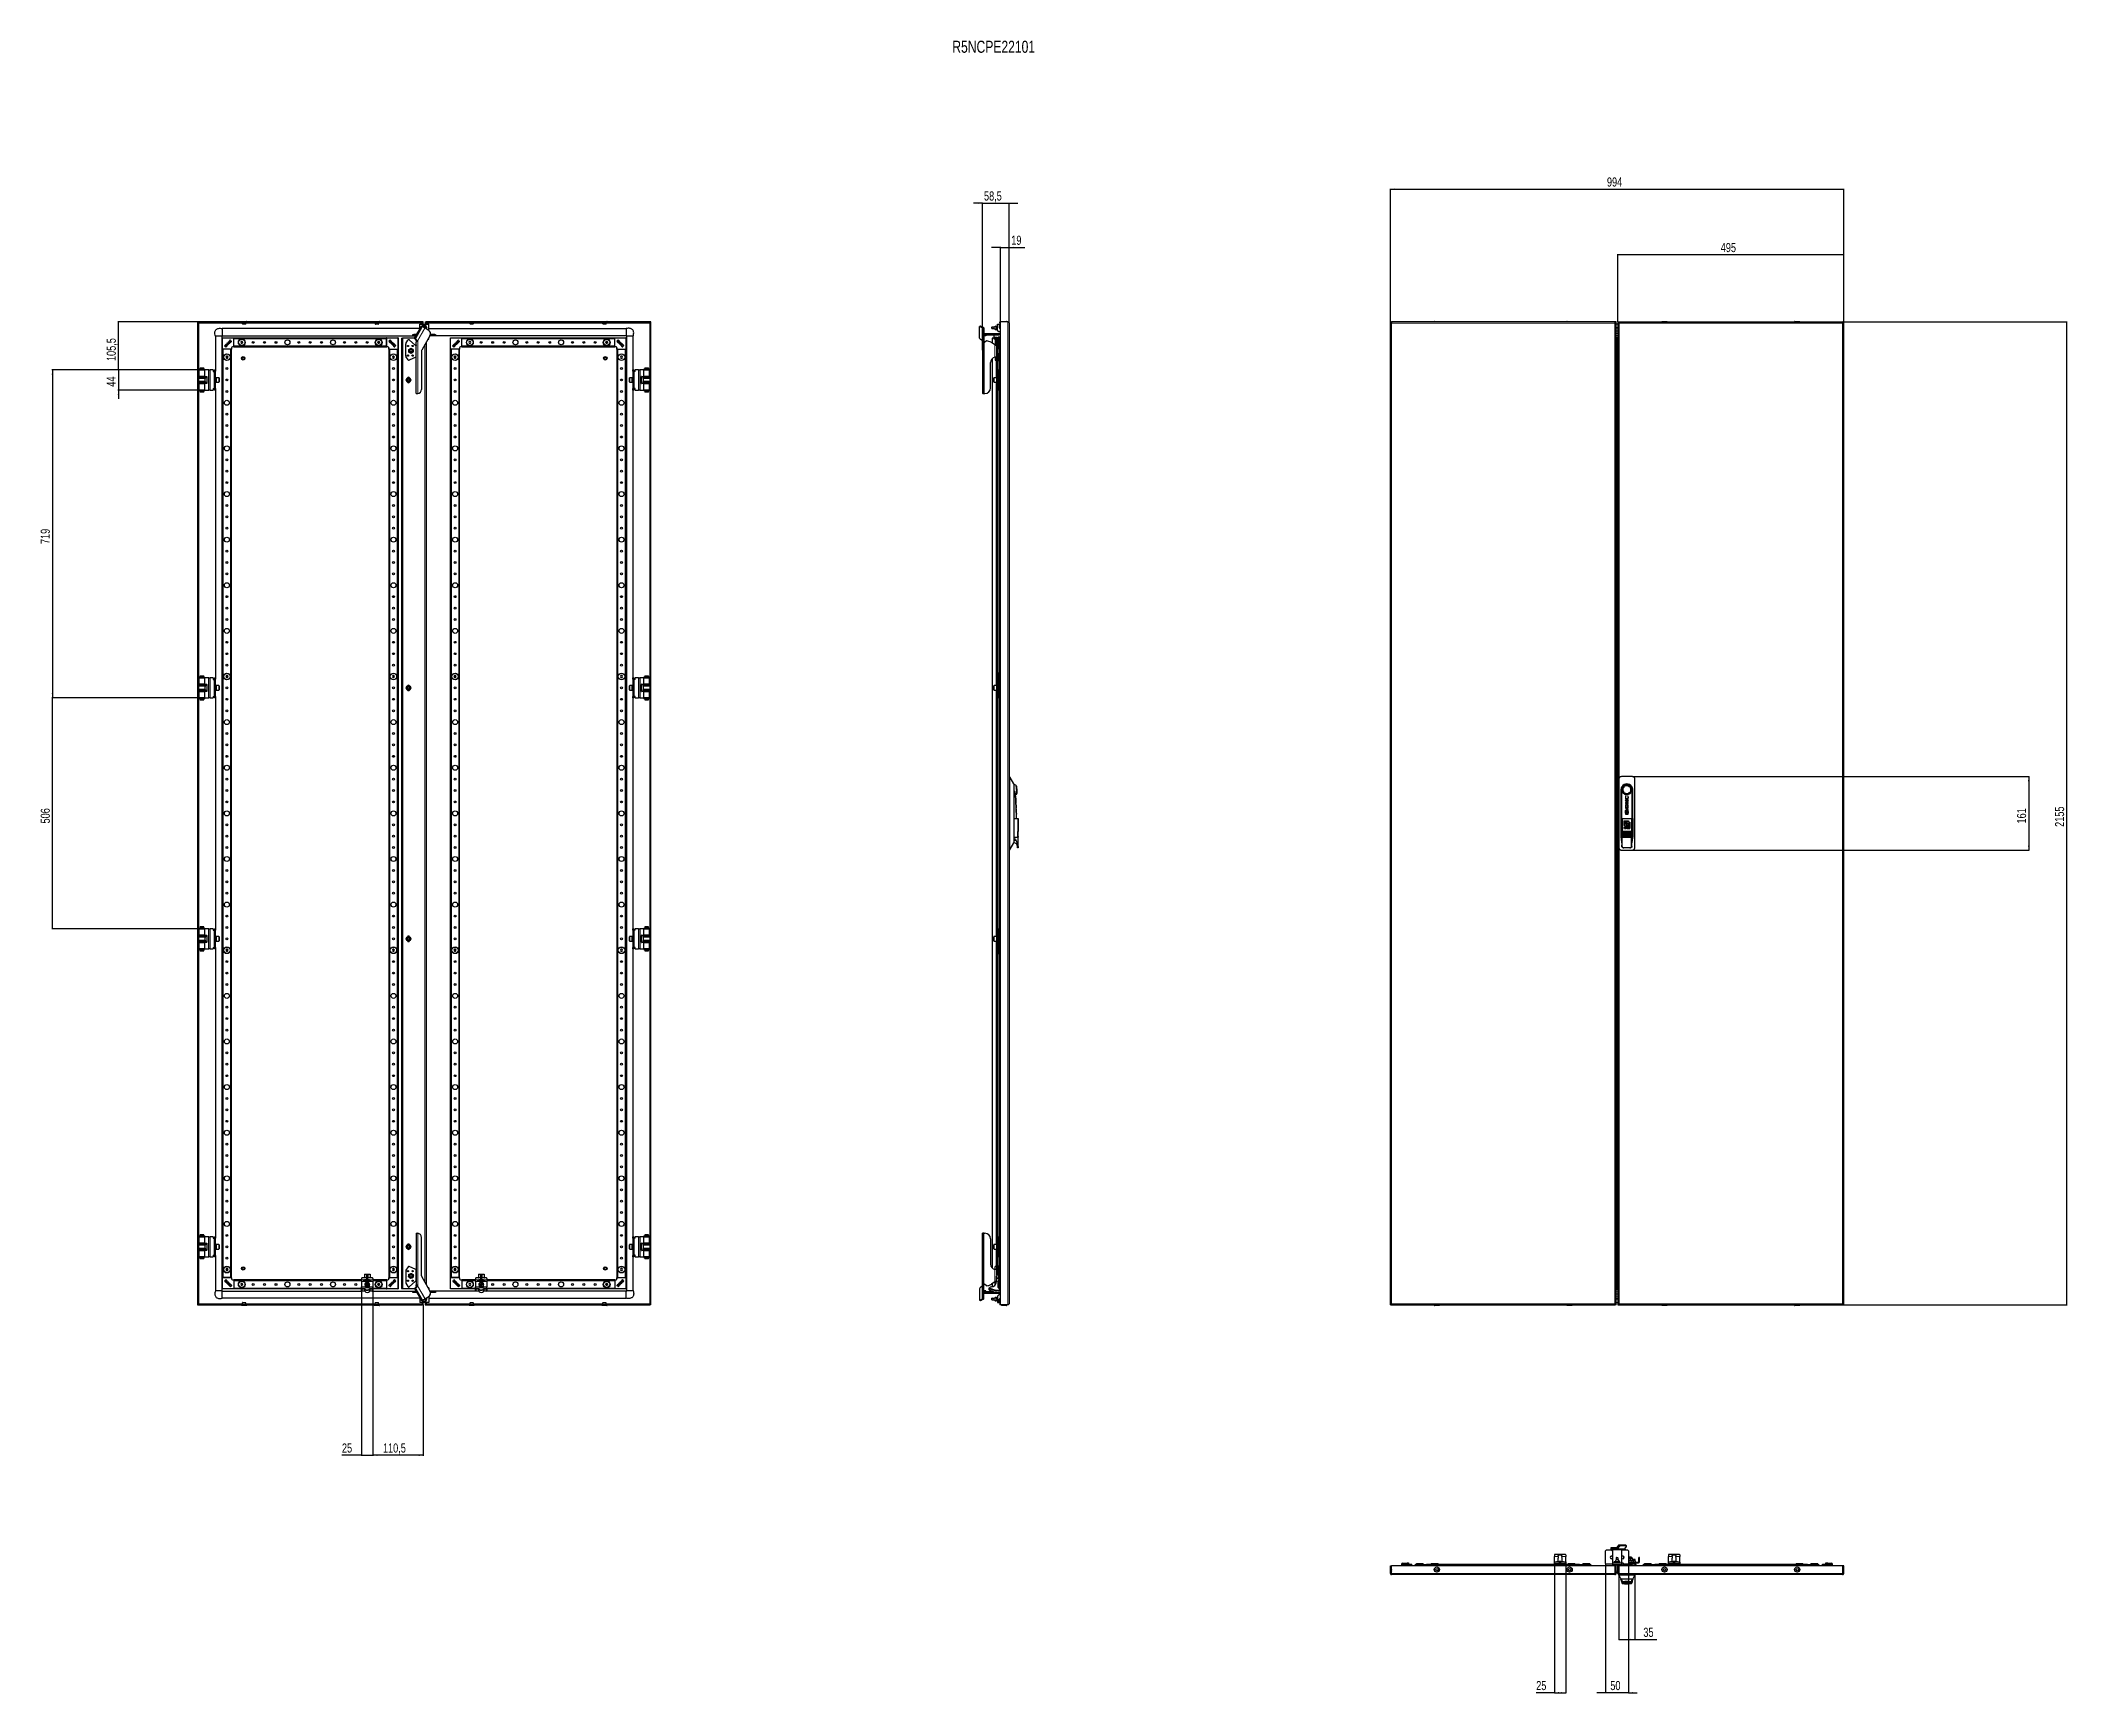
# Model space of a CAD drawing. Header units: millimetres. Extents: x -1235 to 3208, y -2404 to 1219.
import ezdxf

# ---------------------------------------------------------------- set-up
doc = ezdxf.new("R2010")
doc.units = ezdxf.units.MM
doc.layers.add('FORMAT', color=7, linetype='Continuous')
doc.styles.add('SLDTEXTSTYLE0', font='TXT', dxfattribs={"width": 0.75})
doc.dimstyles.new('SLDDIMSTYLE0', dxfattribs={"dimtxt": 20, "dimasz": 10, "dimexe": 0, "dimexo": 0.0625, "dimgap": 5, "dimtad": 2, "dimdec": 1, "dimrnd": 1e-09, "dimzin": 12, "dimdsep": 46, "dimtxsty": 'SLDTEXTSTYLE0', "dimsah": 1, "dimcen": 0.09, "dimadec": 0, "dimazin": 3, "dimtfac": 1, "dimtofl": 0, "dimtmove": 0, "dimatfit": 3, "dimfxl": 0, "dimfrac": 2, "dimtolj": 1, "dimtzin": 12, "dimarcsym": 0})
doc.dimstyles.new('SLDDIMSTYLE1', dxfattribs={"dimtxt": 20, "dimasz": 10, "dimexe": 0, "dimexo": 0.0625, "dimgap": 5, "dimtad": 2, "dimdec": 1, "dimrnd": 1e-09, "dimzin": 12, "dimdsep": 46, "dimtxsty": 'SLDTEXTSTYLE0', "dimsah": 1, "dimcen": 0.09, "dimadec": 0, "dimazin": 3, "dimtfac": 1, "dimtmove": 0, "dimatfit": 0, "dimfxl": 0, "dimfrac": 2, "dimtolj": 1, "dimtzin": 12, "dimarcsym": 0})

msp = doc.modelspace()

# ---------------------------------------------------------------- texts
at = {"layer": 'FORMAT', "insert": (763.64, 1218.85), "char_height": 26.4583, "attachment_point": 1, "style": 'SLDTEXTSTYLE0'}
msp.add_mtext('R5NCPE22101', dxfattribs=at)

# ---------------------------------------------------------------- blocks, each defined once
blk = doc.blocks.new('_D')
at = {"layer": 'FORMAT'}
for p, q in [((2715.7, 602.7), (3207.9, 602.7)), ((3206.9, -1552.3), (3206.9, 602.7)), ((2715.7, -1552.3), (3207.9, -1552.3))]:
    blk.add_line(p, q, dxfattribs=at)
for points in [[(3206.9, 602.7), (3205.4, 592.7), (3208.5, 592.7)], [(3206.9, -1552.3), (3208.5, -1542.3), (3205.4, -1542.3)]]:
    blk.add_solid(points, dxfattribs=at)
at = {"layer": 'FORMAT', "insert": (3181.1, -504.4), "char_height": 20, "attachment_point": 1, "rotation": 90, "style": 'SLDTEXTSTYLE0'}
blk.add_mtext('2155', dxfattribs=at)
blk = doc.blocks.new('_D_1')
at = {"layer": 'FORMAT'}
for p, q in [((1724, 602.7), (1724, 894.4)), ((1724, 893.4), (2718, 893.4)), ((2718, 602.7), (2718, 894.4))]:
    blk.add_line(p, q, dxfattribs=at)
for points in [[(1724, 893.4), (1734, 891.9), (1734, 895)], [(2718, 893.4), (2708, 895), (2708, 891.9)]]:
    blk.add_solid(points, dxfattribs=at)
at = {"layer": 'FORMAT', "insert": (2198.8, 919.2), "char_height": 20, "attachment_point": 1, "style": 'SLDTEXTSTYLE0'}
blk.add_mtext('994', dxfattribs=at)
blk = doc.blocks.new('_D_2')
at = {"layer": 'FORMAT'}
for p, q in [((2223, 602.7), (2223, 750.7)), ((2718, 749.7), (2223, 749.7)), ((2718, 602.7), (2718, 750.7))]:
    blk.add_line(p, q, dxfattribs=at)
for points in [[(2223, 749.7), (2233, 748.1), (2233, 751.2)], [(2718, 749.7), (2708, 751.2), (2708, 748.1)]]:
    blk.add_solid(points, dxfattribs=at)
at = {"layer": 'FORMAT', "insert": (2448.3, 775.5), "char_height": 20, "attachment_point": 1, "style": 'SLDTEXTSTYLE0'}
blk.add_mtext('495', dxfattribs=at)
blk = doc.blocks.new('_D_3')
at = {"layer": 'FORMAT'}
for p, q in [((2254.5, -394.3), (3124.5, -394.3)), ((3123.5, -394.3), (3123.5, -555.3)), ((2254.5, -555.3), (3124.5, -555.3))]:
    blk.add_line(p, q, dxfattribs=at)
for points in [[(3123.5, -394.3), (3121.9, -404.3), (3125, -404.3)], [(3123.5, -555.3), (3125, -545.3), (3121.9, -545.3)]]:
    blk.add_solid(points, dxfattribs=at)
at = {"layer": 'FORMAT', "insert": (3097.7, -497), "char_height": 20, "attachment_point": 1, "rotation": 90, "style": 'SLDTEXTSTYLE0'}
blk.add_mtext('161', dxfattribs=at)
blk = doc.blocks.new('_D_4')
at = {"layer": 'FORMAT'}
for p, q in [((829.7, 862.7), (810.4, 862.7)), ((829.7, 540.7), (829.7, 863.7)), ((829.7, 862.7), (888.2, 862.7)), ((888.2, 600.1), (888.2, 863.7)), ((888.2, 862.7), (907.4, 862.7))]:
    blk.add_line(p, q, dxfattribs=at)
for points in [[(829.7, 862.7), (819.7, 864.2), (819.7, 861.1)], [(888.2, 862.7), (898.2, 861.1), (898.2, 864.2)]]:
    blk.add_solid(points, dxfattribs=at)
at = {"layer": 'FORMAT', "insert": (833.1, 888.5), "char_height": 20, "attachment_point": 1, "style": 'SLDTEXTSTYLE0'}
blk.add_mtext('58,5', dxfattribs=at)
blk = doc.blocks.new('_D_5')
at = {"layer": 'FORMAT'}
for p, q in [((869.2, 765.7), (849.9, 765.7)), ((869.2, 602.7), (869.2, 766.7)), ((869.2, 765.7), (888.2, 765.7)), ((888.2, 600.1), (888.2, 766.7)), ((888.2, 765.7), (922.5, 765.7))]:
    blk.add_line(p, q, dxfattribs=at)
for points in [[(869.2, 765.7), (859.2, 767.2), (859.2, 764.1)], [(888.2, 765.7), (898.2, 764.1), (898.2, 767.2)]]:
    blk.add_solid(points, dxfattribs=at)
at = {"layer": 'FORMAT', "insert": (892.9, 791.5), "char_height": 20, "attachment_point": 1, "style": 'SLDTEXTSTYLE0'}
blk.add_mtext('19', dxfattribs=at)
blk = doc.blocks.new('_D_6')
at = {"layer": 'FORMAT'}
for p, q in [((-506.6, -1512.8), (-506.6, -1882.8)), ((-396.1, -1552.3), (-396.1, -1882.8)), ((-396.1, -1881.8), (-506.6, -1881.8))]:
    blk.add_line(p, q, dxfattribs=at)
for points in [[(-506.6, -1881.8), (-496.6, -1883.4), (-496.6, -1880.3)], [(-396.1, -1881.8), (-406.1, -1880.3), (-406.1, -1883.4)]]:
    blk.add_solid(points, dxfattribs=at)
at = {"layer": 'FORMAT', "insert": (-484.6, -1856), "char_height": 20, "attachment_point": 1, "style": 'SLDTEXTSTYLE0'}
blk.add_mtext('110,5', dxfattribs=at)
blk = doc.blocks.new('_D_7')
at = {"layer": 'FORMAT'}
for p, q in [((-531.6, -1512.8), (-531.6, -1882.8)), ((-506.6, -1512.8), (-506.6, -1882.8)), ((-531.6, -1881.8), (-574.5, -1881.8)), ((-531.6, -1881.8), (-506.6, -1881.8))]:
    blk.add_line(p, q, dxfattribs=at)
for points in [[(-531.6, -1881.8), (-521.6, -1883.4), (-521.6, -1880.3)], [(-506.6, -1881.8), (-516.6, -1880.3), (-516.6, -1883.4)]]:
    blk.add_solid(points, dxfattribs=at)
at = {"layer": 'FORMAT', "insert": (-574.5, -1856), "char_height": 20, "attachment_point": 1, "style": 'SLDTEXTSTYLE0'}
blk.add_mtext('25', dxfattribs=at)
blk = doc.blocks.new('_D_8')
at = {"layer": 'FORMAT'}
for p, q in [((-888, 497.2), (-1065.5, 497.2)), ((-1064.5, 497.2), (-1064.5, 516.4)), ((-1064.5, 497.2), (-1064.5, 453.2)), ((-888, 453.2), (-1065.5, 453.2)), ((-1064.5, 453.2), (-1064.5, 434))]:
    blk.add_line(p, q, dxfattribs=at)
for points in [[(-1064.5, 497.2), (-1063, 507.2), (-1066.1, 507.2)], [(-1064.5, 453.2), (-1066.1, 443.2), (-1063, 443.2)]]:
    blk.add_solid(points, dxfattribs=at)
at = {"layer": 'FORMAT', "insert": (-1090.3, 460.4), "char_height": 20, "attachment_point": 1, "rotation": 90, "style": 'SLDTEXTSTYLE0'}
blk.add_mtext('44', dxfattribs=at)
blk = doc.blocks.new('_D_9')
at = {"layer": 'FORMAT'}
for p, q in [((-888, 497.2), (-1210.2, 497.2)), ((-1209.2, 497.2), (-1209.2, -221.8)), ((-881.6, -221.8), (-1210.2, -221.8))]:
    blk.add_line(p, q, dxfattribs=at)
for points in [[(-1209.2, 497.2), (-1210.8, 487.2), (-1207.7, 487.2)], [(-1209.2, -221.8), (-1207.7, -211.8), (-1210.8, -211.8)]]:
    blk.add_solid(points, dxfattribs=at)
at = {"layer": 'FORMAT', "insert": (-1235, 115.5), "char_height": 20, "attachment_point": 1, "rotation": 90, "style": 'SLDTEXTSTYLE0'}
blk.add_mtext('719', dxfattribs=at)
blk = doc.blocks.new('_D_10')
at = {"layer": 'FORMAT'}
for p, q in [((-881.6, -221.8), (-1210.2, -221.8)), ((-1209.2, -727.8), (-1209.2, -221.8)), ((-881.6, -727.8), (-1210.2, -727.8))]:
    blk.add_line(p, q, dxfattribs=at)
for points in [[(-1209.2, -221.8), (-1210.8, -231.8), (-1207.7, -231.8)], [(-1209.2, -727.8), (-1207.7, -717.8), (-1210.8, -717.8)]]:
    blk.add_solid(points, dxfattribs=at)
at = {"layer": 'FORMAT', "insert": (-1235, -497), "char_height": 20, "attachment_point": 1, "rotation": 90, "style": 'SLDTEXTSTYLE0'}
blk.add_mtext('506', dxfattribs=at)
blk = doc.blocks.new('_D_11')
at = {"layer": 'FORMAT'}
for p, q in [((-888.8, 602.7), (-1065.5, 602.7)), ((-1064.5, 497.2), (-1064.5, 602.7)), ((-888, 497.2), (-1065.5, 497.2))]:
    blk.add_line(p, q, dxfattribs=at)
for points in [[(-1064.5, 602.7), (-1066.1, 592.7), (-1063, 592.7)], [(-1064.5, 497.2), (-1063, 507.2), (-1066.1, 507.2)]]:
    blk.add_solid(points, dxfattribs=at)
at = {"layer": 'FORMAT', "insert": (-1090.3, 516.7), "char_height": 20, "attachment_point": 1, "rotation": 90, "style": 'SLDTEXTSTYLE0'}
blk.add_mtext('105,5', dxfattribs=at)
blk = doc.blocks.new('_D_12')
at = {"layer": 'FORMAT'}
for p, q in [((2083.5, -2115.5), (2083.5, -2403.5)), ((2108.5, -2115.5), (2108.5, -2403.5)), ((2083.5, -2402.5), (2043.7, -2402.5)), ((2083.5, -2402.5), (2108.5, -2402.5))]:
    blk.add_line(p, q, dxfattribs=at)
for points in [[(2083.5, -2402.5), (2093.5, -2404), (2093.5, -2400.9)], [(2108.5, -2402.5), (2098.5, -2400.9), (2098.5, -2404)]]:
    blk.add_solid(points, dxfattribs=at)
at = {"layer": 'FORMAT', "insert": (2043.7, -2376.7), "char_height": 20, "attachment_point": 1, "style": 'SLDTEXTSTYLE0'}
blk.add_mtext('25', dxfattribs=at)
blk = doc.blocks.new('_D_13')
at = {"layer": 'FORMAT'}
for p, q in [((2196, -2118.9), (2196, -2403.5)), ((2246, -2118.9), (2246, -2403.5)), ((2196, -2402.5), (2176.8, -2402.5)), ((2246, -2402.5), (2196, -2402.5)), ((2246, -2402.5), (2265.2, -2402.5))]:
    blk.add_line(p, q, dxfattribs=at)
for points in [[(2196, -2402.5), (2186, -2400.9), (2186, -2404)], [(2246, -2402.5), (2256, -2404), (2256, -2400.9)]]:
    blk.add_solid(points, dxfattribs=at)
at = {"layer": 'FORMAT', "insert": (2206.2, -2376.7), "char_height": 20, "attachment_point": 1, "style": 'SLDTEXTSTYLE0'}
blk.add_mtext('50', dxfattribs=at)
blk = doc.blocks.new('_D_14')
at = {"layer": 'FORMAT'}
for p, q in [((2225, -2144.5), (2225, -2286.7)), ((2260, -2144.5), (2260, -2286.7)), ((2225, -2285.7), (2260, -2285.7)), ((2260, -2285.7), (2308.2, -2285.7))]:
    blk.add_line(p, q, dxfattribs=at)
for points in [[(2225, -2285.7), (2235, -2287.3), (2235, -2284.2)], [(2260, -2285.7), (2250, -2284.2), (2250, -2287.3)]]:
    blk.add_solid(points, dxfattribs=at)
at = {"layer": 'FORMAT', "insert": (2278.6, -2260), "char_height": 20, "attachment_point": 1, "style": 'SLDTEXTSTYLE0'}
blk.add_mtext('35', dxfattribs=at)

# ---------------------------------------------------------------- dimensions: what is measured, and where the dimension line sits
at = {"layer": 'FORMAT'}
for base, p1, p2, dimstyle, picture, middle in [((888.16, 862.69), (829.68, 540.73), (888.16, 600.08), 'SLDDIMSTYLE1', '_D_4', (858.92, 862.69)), ((2718, 893.44), (1724, 602.68), (2718, 602.68), 'SLDDIMSTYLE0', '_D_1', (2221, 893.44)), ((888.16, 765.68), (869.16, 602.68), (888.16, 600.08), 'SLDDIMSTYLE1', '_D_5', (907.71, 765.68)), ((2223, 749.68), (2718, 602.68), (2223, 602.68), 'SLDDIMSTYLE0', '_D_2', (2470.5, 749.68)), ((-506.59, -1881.81), (-396.09, -1552.32), (-506.59, -1512.77), 'SLDDIMSTYLE0', '_D_6', (-451.34, -1881.81)), ((2108.5, -2402.48), (2083.5, -2115.48), (2108.5, -2115.48), 'SLDDIMSTYLE0', '_D_12', (2058.51, -2402.48)), ((2196, -2402.48), (2246, -2118.88), (2196, -2118.88), 'SLDDIMSTYLE1', '_D_13', (2221, -2402.48)), ((2260, -2285.74), (2225, -2144.48), (2260, -2144.48), 'SLDDIMSTYLE0', '_D_14', (2293.38, -2285.74))]:
    dim = msp.add_linear_dim(base=base, p1=p1, p2=p2, dimstyle=dimstyle, dxfattribs=at)
    dim.commit()
    dim.dimension.update_dxf_attribs({"geometry": picture, "text_midpoint": middle, "dimtype": 160})
for base, p1, p2, angle, dimstyle, picture, middle in [((-1064.53, 602.68), (-888.04, 497.18), (-888.79, 602.68), 90, 'SLDDIMSTYLE0', '_D_11', (-1064.53, 549.93)), ((3206.91, 602.68), (2715.7, -1552.32), (2715.7, 602.68), 90, 'SLDDIMSTYLE0', '_D', (3206.91, -474.82)), ((-1209.23, -221.82), (-888.04, 497.18), (-881.59, -221.82), 90, 'SLDDIMSTYLE0', '_D_9', (-1209.23, 137.68)), ((-1064.53, 453.18), (-888.04, 497.18), (-888.04, 453.18), 90, 'SLDDIMSTYLE1', '_D_8', (-1064.53, 475.18)), ((-1209.23, -221.82), (-881.59, -727.82), (-881.59, -221.82), 90, 'SLDDIMSTYLE0', '_D_10', (-1209.23, -474.82)), ((3123.49, -555.32), (2254.5, -394.32), (2254.5, -555.32), 90, 'SLDDIMSTYLE0', '_D_3', (3123.49, -474.82)), ((-506.59, -1881.81), (-531.59, -1512.77), (-506.59, -1512.77), 0, 'SLDDIMSTYLE0', '_D_7', (-559.71, -1881.81))]:
    dim = msp.add_linear_dim(base=base, p1=p1, p2=p2, angle=angle, dimstyle=dimstyle, dxfattribs=at)
    dim.commit()
    dim.dimension.update_dxf_attribs({"geometry": picture, "text_midpoint": middle, "dimtype": 160})

# ---------------------------------------------------------------- linework, layer by layer
at = {"color": 7, "linetype": 'Continuous', "lineweight": 25}
for p, q in [((-891.09, 602.68), (-889.09, 602.68)), ((-891.09, 602.68), (-891.09, -1552.32)), ((-889.09, 602.68), (-889.09, -1552.32)), ((-398.39, 602.68), (-888.79, 602.68)), ((-888.79, 600.68), (-888.79, 602.68)), ((-398.39, 600.68), (-888.79, 600.68)), ((-888.49, 600.08), (-888.69, 600.68)), ((-837.09, 588.18), (-837.09, 572.51)), ((-404.09, 588.18), (-837.09, 588.18)), ((-794.84, 603.43), (-794.84, 602.68)), ((-794.59, 603.68), (-783.59, 603.68)), ((-783.34, 602.68), (-783.34, 603.43)), ((-503.84, 603.43), (-503.84, 602.68)), ((-503.59, 603.68), (-495.08, 603.68)), ((-495.08, 603.68), (-492.59, 603.68)), ((-492.34, 602.68), (-492.34, 603.43)), ((-414.52, 568.18), (-400.39, 592.66)), ((-412.69, 567.12), (-398.55, 591.6)), ((-404.09, 597.68), (-384.09, 597.68)), ((-404.09, 586.25), (-404.09, 597.68)), ((-399.27, 593.17), (-397.44, 592.11)), ((-398.48, 600.68), (-398.69, 600.08)), ((-396.09, 591.73), (-398.59, 594.22)), ((-398.59, 594.22), (-398.59, 592.78)), ((-389.59, 594.22), (-398.59, 594.22)), ((-398.39, 600.68), (-398.39, 602.68)), ((-396.09, 602.68), (-398.09, 602.68)), ((-398.09, 597.68), (-398.09, 602.68)), ((-397.44, 592.11), (-392.67, 589.36)), ((-396.09, 597.68), (-396.09, 602.68)), ((-396.09, 591.73), (-392.08, 591.73)), ((-396.09, 591.73), (-395.59, 591.23)), ((-396.09, 591.34), (-396.09, 591.73)), ((-392.31, 589.15), (-392.67, 589.36)), ((-392.08, 591.73), (-392.58, 591.23)), ((-392.31, 589.15), (-385.36, 585.14)), ((-392.09, 602.68), (-390.09, 602.68)), ((-392.09, 602.68), (-392.09, 597.68)), ((-392.08, 591.73), (-389.59, 594.22)), ((-392.08, 591.73), (-392.08, 589.02)), ((-390.09, 602.68), (-390.09, 597.68)), ((-389.79, 600.68), (-389.79, 602.68)), ((100.61, 602.68), (-389.79, 602.68)), ((100.61, 600.68), (-389.79, 600.68)), ((-389.49, 600.08), (-389.68, 600.68)), ((-389.59, 591.66), (-389.59, 594.22)), ((-389.59, 587.78), (-389.59, 591.66)), ((-389.59, 587.58), (-389.59, 587.78)), ((-384.09, 584.27), (-384.09, 597.68)), ((-384.09, 588.18), (48.91, 588.18)), ((-295.84, 603.43), (-295.84, 602.68)), ((-295.59, 603.68), (-284.59, 603.68)), ((-284.34, 602.68), (-284.34, 603.43)), ((-4.84, 603.43), (-4.84, 602.68)), ((-4.59, 603.68), (3.92, 603.68)), ((3.92, 603.68), (6.41, 603.68)), ((6.66, 602.68), (6.66, 603.43)), ((100.51, 600.68), (100.31, 600.08)), ((100.61, 600.68), (100.61, 602.68)), ((102.91, 602.68), (100.91, 602.68)), ((100.91, -1552.32), (100.91, 602.68)), ((102.91, -1552.32), (102.91, 602.68)), ((823.3, 567.12), (823.3, 591.6)), ((825.68, 593.2), (823.56, 592.14)), ((824, 592.11), (829.5, 589.36)), ((826.13, 593.17), (831.63, 590.42)), ((829.68, 589.15), (829.68, 585.14)), ((829.68, 585.14), (829.68, 571.63)), ((832.68, 589.15), (832.68, 585.14)), ((832.68, 585.14), (832.68, 571.63)), ((850.56, 588.21), (850.56, 591.23)), ((851.06, 591.73), (855.06, 591.73)), ((851.06, 587.71), (855.06, 587.71)), ((855.06, 591.73), (859.56, 594.22)), ((855.06, 587.71), (855.06, 591.73)), ((855.06, 587.71), (859.56, 585.22)), ((859.56, 591.66), (859.56, 594.22)), ((859.56, 593.22), (863.06, 593.22)), ((859.56, 591.72), (863.06, 591.72)), ((859.56, 587.78), (859.56, 591.66)), ((859.56, 585.22), (859.56, 587.78)), ((859.56, 587.72), (863.06, 587.72)), ((859.56, 586.22), (863.06, 586.22)), ((863.06, 583.18), (863.06, 597.68)), ((863.06, 597.68), (866.56, 597.68)), ((865.56, 580.68), (863.06, 583.18)), ((869.16, 580.68), (865.56, 580.68)), ((866.56, 597.68), (866.56, 589.96)), ((867.65, 588.51), (869.16, 588.08)), ((868.16, 600.68), (868.16, 602.68)), ((869.16, 602.68), (868.16, 602.68)), ((869.16, 600.68), (868.16, 600.68)), ((868.16, 600.68), (868.16, 590.04)), ((868.16, 590.04), (869.16, 588.71)), ((869.16, -1552.32), (869.16, 602.68)), ((885.56, 602.68), (869.16, 602.68)), ((871.41, 603.43), (871.41, 602.68)), ((871.66, 603.68), (872.56, 603.68)), ((872.56, 603.68), (882.66, 603.68)), ((882.91, 602.68), (882.91, 603.43)), ((888.16, 600.08), (888.16, -1549.72)), ((1724, -1552.32), (1724, 602.68)), ((1724, 602.68), (1726, 602.68)), ((2216.7, 602.68), (1726.3, 602.68)), ((1726.3, 600.68), (1726.3, 602.68)), ((1820.25, 603.43), (1820.25, 602.68)), ((1820.5, 603.68), (1831.5, 603.68)), ((1831.75, 602.68), (1831.75, 603.43)), ((2111.25, 603.43), (2111.25, 602.68)), ((2111.5, 603.68), (2113.99, 603.68)), ((2113.99, 603.68), (2122.5, 603.68)), ((2122.75, 602.68), (2122.75, 603.43)), ((2216.7, 602.68), (2216.7, 600.68)), ((2219, 602.68), (2217, 602.68)), ((2219, -1552.32), (2219, 602.68)), ((2223, 597.68), (2219, 597.68)), ((2223, 602.68), (2223, -1552.32)), ((2223, 602.68), (2225, 602.68)), ((2225.3, 602.68), (2715.7, 602.68)), ((2225.3, 602.68), (2225.3, 600.97)), ((2319.25, 603.43), (2319.25, 602.68)), ((2319.5, 603.68), (2330.5, 603.68)), ((2330.75, 602.68), (2330.75, 603.43)), ((2610.25, 603.43), (2610.25, 602.68)), ((2610.5, 603.68), (2612.99, 603.68)), ((2612.99, 603.68), (2621.5, 603.68)), ((2621.75, 602.68), (2621.75, 603.43)), ((2715.7, 600.98), (2715.7, 602.68)), ((2718, 602.68), (2716, 602.68)), ((2718, -1552.32), (2718, 602.68)), ((-852.09, 571.18), (-852.09, 497.18)), ((-848.8, 571.18), (-851.11, 571.18)), ((-848.65, 571.18), (-848.8, 571.18)), ((-841.52, 571.18), (-848.65, 571.18)), ((-841.46, 571.18), (-841.52, 571.18)), ((-839.06, 571.18), (-841.46, 571.18)), ((-838.2, 571.18), (-839.06, 571.18)), ((-838.09, 571.18), (-838.09, -1520.82)), ((-837.09, 572.18), (-412.21, 572.18)), ((-836.59, 542.98), (-836.59, 567.38)), ((-836.59, -1492.32), (-836.59, 542.68)), ((-836.29, 542.68), (-836.59, 542.68)), ((-836.29, 567.68), (-811.89, 567.68)), ((-835.64, 542.68), (-836.29, 542.68)), ((-834.59, 542.68), (-835.64, 542.68)), ((-818.59, 542.68), (-834.59, 542.68)), ((-829.95, 552.28), (-831.94, 550.29)), ((-831.94, 550.29), (-828.98, 547.33)), ((-829.69, 551.73), (-830.42, 550.99)), ((-830.42, 550.99), (-828.23, 548.81)), ((-828.98, 547.33), (-827.09, 549.22)), ((-828.23, 548.81), (-827.58, 549.49)), ((-827.09, 549.22), (-827.07, 549.24)), ((-825.89, 556.34), (-826.93, 555.29)), ((-826.93, 555.29), (-823.98, 552.33)), ((-824.5, 554.95), (-825.89, 556.34)), ((-824.01, 558.22), (-824.5, 554.95)), ((-824.16, 554.63), (-821.5, 554.81)), ((-822.92, 553.39), (-824.16, 554.63)), ((-823.21, 559.01), (-824.01, 558.22)), ((-823.98, 552.33), (-822.92, 553.39)), ((-823.69, 555.92), (-823.21, 559.01)), ((-820.21, 556.09), (-823.69, 555.92)), ((-821.5, 554.81), (-820.21, 556.09)), ((-818.65, 562.14), (-818.98, 562.82)), ((-818.79, 562), (-818.65, 562.14)), ((-817.53, 542.68), (-818.59, 542.68)), ((-816.89, 542.68), (-817.53, 542.68)), ((-816.84, 560.57), (-816.94, 560.46)), ((-816.59, 542.68), (-816.89, 542.68)), ((-816.59, 560.06), (-816.84, 560.57)), ((-816.59, 545.68), (-816.59, 542.98)), ((-816.59, -1492.32), (-816.59, 542.68)), ((-811.89, 547.68), (-814.59, 547.68)), ((-811.59, 567.68), (-476.59, 567.68)), ((-811.59, 567.38), (-811.59, 567.68)), ((-811.59, 567.38), (-811.59, 566.74)), ((-811.59, 565.68), (-811.59, 566.74)), ((-811.59, 549.68), (-811.59, 565.68)), ((-811.59, 548.63), (-811.59, 549.68)), ((-811.59, 548.63), (-811.59, 547.98)), ((-811.59, 547.68), (-811.59, 547.98)), ((-811.59, 547.68), (-476.59, 547.68)), ((-795.24, 559.68), (-796.39, 557.68)), ((-796.39, 557.68), (-795.24, 555.68)), ((-792.93, 559.68), (-795.24, 559.68)), ((-795.24, 555.68), (-792.93, 555.68)), ((-791.78, 557.68), (-792.93, 559.68)), ((-792.93, 555.68), (-791.78, 557.68)), ((-495.24, 559.68), (-496.39, 557.68)), ((-496.39, 557.68), (-495.24, 555.68)), ((-492.93, 559.68), (-495.24, 559.68)), ((-495.24, 555.68), (-492.93, 555.68)), ((-491.78, 557.68), (-492.93, 559.68)), ((-492.93, 555.68), (-491.78, 557.68)), ((-476.59, 567.38), (-476.59, 567.68)), ((-476.59, 566.74), (-476.59, 567.38)), ((-476.59, 565.68), (-476.59, 566.74)), ((-476.59, 549.68), (-476.59, 565.68)), ((-476.59, 548.63), (-476.59, 549.68)), ((-476.59, 547.98), (-476.59, 548.63)), ((-476.59, 547.68), (-476.59, 547.98)), ((-476.29, 567.68), (-451.89, 567.68)), ((-473.59, 547.68), (-476.29, 547.68)), ((-468.98, 563.03), (-471.94, 560.08)), ((-471.94, 560.08), (-470.05, 558.19)), ((-471.59, 542.98), (-471.59, 545.68)), ((-471.59, 542.68), (-471.59, -1492.32)), ((-471.59, 542.68), (-471.29, 542.68)), ((-470.64, 542.68), (-471.29, 542.68)), ((-470.64, 542.68), (-469.59, 542.68)), ((-468.28, 561.51), (-470.46, 559.33)), ((-470.46, 559.33), (-469.78, 558.67)), ((-470.05, 558.19), (-470.03, 558.17)), ((-469.59, 542.68), (-453.59, 542.68)), ((-466.99, 561.04), (-468.98, 563.03)), ((-467.53, 560.79), (-468.28, 561.51)), ((-463.98, 558.03), (-466.93, 555.07)), ((-466.93, 555.07), (-465.88, 554.01)), ((-465.88, 554.01), (-464.63, 555.26)), ((-464.63, 555.26), (-464.46, 552.6)), ((-464.46, 552.6), (-463.17, 551.31)), ((-464.32, 555.59), (-462.93, 556.98)), ((-461.05, 555.11), (-464.32, 555.59)), ((-462.93, 556.98), (-463.98, 558.03)), ((-463.35, 554.78), (-460.26, 554.31)), ((-463.17, 551.31), (-463.35, 554.78)), ((-460.26, 554.31), (-461.05, 555.11)), ((-459.21, 547.68), (-458.7, 547.93)), ((-458.7, 547.93), (-458.81, 548.04)), ((-457.27, 549.88), (-457.13, 549.74)), ((-457.13, 549.74), (-456.44, 550.08)), ((-453.59, 542.68), (-452.53, 542.68)), ((-451.89, 542.68), (-452.53, 542.68)), ((-451.89, 542.68), (-451.59, 542.68)), ((-451.59, 567.38), (-451.59, 542.98)), ((-451.59, 542.68), (-451.59, -1492.32)), ((-443.59, 566.68), (-443.59, -1516.32)), ((-443.59, 566.68), (-441.59, 566.68)), ((-441.59, 566.68), (-441.59, -1516.32)), ((-440.99, 566.68), (-441.59, 566.68)), ((-414.86, 566.68), (-440.99, 566.68)), ((-434.59, 527.79), (-434.59, 553.83)), ((-434.32, 554.83), (-429.86, 562.56)), ((-428.15, 541.95), (-425.69, 543.45)), ((-426.78, 562.99), (-413.59, 550.68)), ((-422.95, 533.41), (-425.48, 534.79)), ((-423.22, 544.95), (-420.69, 543.57)), ((-418.02, 536.42), (-420.48, 534.91)), ((-419.09, 573.68), (-419.09, 575.18)), ((-419.09, 575.18), (-417.09, 575.18)), ((-417.09, 573.68), (-419.09, 573.68)), ((-417.09, 575.18), (-417.09, 573.68)), ((-410.48, 575.18), (-417.09, 575.18)), ((-411.34, 573.68), (-417.09, 573.68)), ((-410.98, 561.9), (-414.55, 565.95)), ((-413.59, 550.68), (-412.19, 550.68)), ((-409.14, 560.84), (-412.72, 564.89)), ((-411.95, 550.68), (-412.19, 550.68)), ((-409.07, 560.68), (-411.59, 560.68)), ((-411.59, 560.68), (-411.59, 558.44)), ((-411.59, 445.68), (-411.59, 558.44)), ((-410.98, 561.9), (-409.14, 560.84)), ((-408.27, 560), (-408.83, 560.53)), ((-408.59, 560.3), (-408.59, 559.88)), ((-408.29, 559.97), (-408.27, 560)), ((-399.99, 538.73), (-399.99, 454.68)), ((-381.62, 571.63), (-399.46, 540.73)), ((-390.09, 556.97), (-390.09, -1506.6)), ((-385.52, 564.88), (-384.09, 564.88)), ((-384.09, 564.88), (-384.09, 567.36)), ((48.91, 572.18), (-381.34, 572.18)), ((-371.09, 573.68), (-380.76, 573.68)), ((-371.09, 575.18), (-380.45, 575.18)), ((-371.09, 573.68), (-371.09, 575.18)), ((-371.09, 575.18), (-369.09, 575.18)), ((-369.09, 573.68), (-371.09, 573.68)), ((-369.09, 575.18), (-369.09, 573.68)), ((-336.59, 542.98), (-336.59, 567.38)), ((-336.59, -1492.32), (-336.59, 542.68)), ((-336.29, 542.68), (-336.59, 542.68)), ((-336.29, 567.68), (-311.89, 567.68)), ((-335.64, 542.68), (-336.29, 542.68)), ((-334.59, 542.68), (-335.64, 542.68)), ((-318.59, 542.68), (-334.59, 542.68)), ((-329.95, 552.28), (-331.94, 550.29)), ((-331.94, 550.29), (-328.98, 547.33)), ((-329.69, 551.73), (-330.42, 550.99)), ((-330.42, 550.99), (-328.23, 548.81)), ((-328.98, 547.33), (-327.09, 549.22)), ((-328.23, 548.81), (-327.58, 549.49)), ((-327.09, 549.22), (-327.07, 549.24)), ((-325.89, 556.34), (-326.93, 555.29)), ((-326.93, 555.29), (-323.98, 552.33)), ((-324.5, 554.95), (-325.89, 556.34)), ((-324.01, 558.22), (-324.5, 554.95)), ((-324.16, 554.63), (-321.5, 554.81)), ((-322.92, 553.39), (-324.16, 554.63)), ((-323.21, 559.01), (-324.01, 558.22)), ((-323.98, 552.33), (-322.92, 553.39)), ((-323.69, 555.92), (-323.21, 559.01)), ((-320.21, 556.09), (-323.69, 555.92)), ((-321.5, 554.81), (-320.21, 556.09)), ((-318.65, 562.14), (-318.98, 562.82)), ((-318.79, 562), (-318.65, 562.14)), ((-317.53, 542.68), (-318.59, 542.68)), ((-316.89, 542.68), (-317.53, 542.68)), ((-316.84, 560.57), (-316.94, 560.46)), ((-316.59, 542.68), (-316.89, 542.68)), ((-316.59, 560.06), (-316.84, 560.57)), ((-316.59, 545.68), (-316.59, 542.98)), ((-316.59, -1492.32), (-316.59, 542.68)), ((-311.89, 547.68), (-314.59, 547.68)), ((-311.59, 567.38), (-311.59, 567.68)), ((-311.59, 567.68), (23.41, 567.68)), ((-311.59, 567.38), (-311.59, 566.74)), ((-311.59, 565.68), (-311.59, 566.74)), ((-311.59, 549.68), (-311.59, 565.68)), ((-311.59, 548.63), (-311.59, 549.68)), ((-311.59, 548.63), (-311.59, 547.98)), ((-311.59, 547.68), (-311.59, 547.98)), ((-311.59, 547.68), (23.41, 547.68)), ((-295.24, 559.68), (-296.39, 557.68)), ((-296.39, 557.68), (-295.24, 555.68)), ((-292.93, 559.68), (-295.24, 559.68)), ((-295.24, 555.68), (-292.93, 555.68)), ((-291.78, 557.68), (-292.93, 559.68)), ((-292.93, 555.68), (-291.78, 557.68)), ((4.76, 559.68), (3.61, 557.68)), ((3.61, 557.68), (4.76, 555.68)), ((7.07, 559.68), (4.76, 559.68)), ((4.76, 555.68), (7.07, 555.68)), ((8.22, 557.68), (7.07, 559.68)), ((7.07, 555.68), (8.22, 557.68)), ((23.41, 567.38), (23.41, 567.68)), ((23.41, 566.74), (23.41, 567.38)), ((23.41, 565.68), (23.41, 566.74)), ((23.41, 549.68), (23.41, 565.68)), ((23.41, 548.63), (23.41, 549.68)), ((23.41, 547.98), (23.41, 548.63)), ((23.41, 547.68), (23.41, 547.98)), ((23.71, 567.68), (48.11, 567.68)), ((26.41, 547.68), (23.71, 547.68)), ((31.02, 563.03), (28.06, 560.08)), ((28.06, 560.08), (29.95, 558.19)), ((28.41, 542.98), (28.41, 545.68)), ((28.41, 542.68), (28.41, -1492.32)), ((28.41, 542.68), (28.71, 542.68)), ((29.36, 542.68), (28.71, 542.68)), ((29.36, 542.68), (30.41, 542.68)), ((31.72, 561.51), (29.54, 559.33)), ((29.54, 559.33), (30.22, 558.67)), ((29.95, 558.19), (29.97, 558.17)), ((30.41, 542.68), (46.41, 542.68)), ((33.01, 561.04), (31.02, 563.03)), ((32.47, 560.79), (31.72, 561.51)), ((36.02, 558.03), (33.07, 555.07)), ((33.07, 555.07), (34.12, 554.01)), ((34.12, 554.01), (35.37, 555.26)), ((35.37, 555.26), (35.54, 552.6)), ((35.54, 552.6), (36.83, 551.31)), ((35.68, 555.59), (37.07, 556.98)), ((38.95, 555.11), (35.68, 555.59)), ((37.07, 556.98), (36.02, 558.03)), ((36.65, 554.78), (39.74, 554.31)), ((36.83, 551.31), (36.65, 554.78)), ((39.74, 554.31), (38.95, 555.11)), ((40.79, 547.68), (41.3, 547.93)), ((41.3, 547.93), (41.19, 548.04)), ((42.73, 549.88), (42.87, 549.74)), ((42.87, 549.74), (43.56, 550.08)), ((46.41, 542.68), (47.47, 542.68)), ((48.11, 542.68), (47.47, 542.68)), ((48.11, 542.68), (48.41, 542.68)), ((48.41, 567.38), (48.41, 542.98)), ((48.41, 542.68), (48.41, -1492.32)), ((49.91, -1520.82), (49.91, 571.18)), ((63.91, 497.18), (63.91, 571.18)), ((829.5, 560.84), (824.39, 564.89)), ((829.68, 571.63), (829.68, 540.73)), ((829.68, 540.73), (829.68, 538.73)), ((829.68, 538.73), (829.68, 454.68)), ((832.68, 571.63), (832.68, 540.73)), ((832.68, 540.73), (832.68, 538.73)), ((832.68, 538.73), (832.68, 454.68)), ((834.27, 557.04), (832.98, 558.44)), ((834.06, 575.18), (834.06, 576.88)), ((834.06, 576.88), (869.16, 576.88)), ((834.06, 573.68), (834.06, 575.18)), ((834.06, 575.18), (836.06, 575.18)), ((834.06, 571.88), (834.06, 573.68)), ((836.06, 573.68), (834.06, 573.68)), ((837.06, 571.88), (834.06, 571.88)), ((838.22, 560.68), (834.27, 557.04)), ((836.06, 575.18), (836.06, 573.68)), ((863.56, 575.18), (836.06, 575.18)), ((863.56, 573.68), (836.06, 573.68)), ((837.06, 573.68), (837.06, 571.88)), ((857.06, 551.88), (849.31, 557.32)), ((855.06, 566.68), (850.66, 566.68)), ((850.66, 566.68), (850.66, 556.37)), ((855.06, 564.88), (855.06, 573.68)), ((864.06, 564.88), (855.06, 564.88)), ((857.06, 566.88), (857.06, 568.88)), ((857.06, 568.88), (862.06, 568.88)), ((862.06, 566.88), (857.06, 566.88)), ((860.66, 563.53), (857.66, 563.53)), ((857.66, 563.53), (857.66, 562.99)), ((857.66, 562.99), (857.66, 551.71)), ((860.37, 550.68), (860.66, 550.68)), ((860.66, 564.88), (860.66, -1487.08)), ((862.06, 568.88), (862.06, 566.88)), ((863.56, 573.68), (863.56, 575.18)), ((863.56, 575.18), (865.56, 575.18)), ((865.56, 573.68), (863.56, 573.68)), ((866.91, 568.88), (864.06, 568.88)), ((864.06, 568.88), (864.06, 564.88)), ((864.66, 565.18), (864.16, 564.68)), ((864.16, 550.68), (864.16, 564.68)), ((864.16, 550.68), (864.66, 550.18)), ((866.16, 565.18), (864.66, 565.18)), ((864.66, 565.18), (864.66, 550.18)), ((864.66, 550.18), (865.96, 550.18)), ((865.56, 575.18), (865.56, 573.68)), ((865.94, 556.62), (865.96, 556.62)), ((866.16, 553.4), (865.94, 553.4)), ((865.96, 563.03), (866.16, 563.03)), ((865.96, 561.04), (865.96, 563.03)), ((865.96, 561.04), (866.16, 561.04)), ((865.96, 559.08), (865.96, 561.04)), ((865.96, 559.08), (866.16, 559.08)), ((865.96, 558.03), (866.16, 558.03)), ((865.96, 556.98), (865.96, 558.03)), ((865.96, 556.98), (866.16, 556.98)), ((865.96, 555.59), (865.96, 556.98)), ((865.96, 555.59), (866.16, 555.59)), ((865.96, 555.11), (865.96, 555.59)), ((865.96, 554.31), (865.96, 555.11)), ((865.96, 555.11), (866.16, 555.11)), ((865.96, 554.31), (866.16, 554.31)), ((865.96, 553.53), (865.96, 554.31)), ((865.96, 549.74), (865.96, 550.08)), ((865.96, 550.08), (866.16, 550.08)), ((865.96, 549.74), (866.16, 549.74)), ((865.96, 549.07), (865.96, 549.72)), ((865.96, 549.07), (866.16, 549.07)), ((865.96, 548.04), (866.16, 548.04)), ((865.96, 547.93), (865.96, 548.04)), ((865.96, 547.93), (866.16, 547.93)), ((865.96, 547.68), (865.96, 547.93)), ((865.96, 547.68), (866.16, 547.68)), ((865.96, 547.33), (865.96, 547.68)), ((865.96, 547.33), (866.16, 547.33)), ((866.16, 542.98), (866.16, 567.38)), ((866.16, 542.68), (866.16, 497.18)), ((866.16, 542.68), (866.46, 542.68)), ((866.46, 567.68), (869.16, 567.68)), ((867.11, 542.68), (866.46, 542.68)), ((869.16, 569.53), (866.91, 568.88)), ((867.11, 542.68), (868.16, 542.68)), ((868.16, 542.68), (869.16, 542.68)), ((2219.54, 568.88), (2219, 568.88)), ((2219.13, 564.88), (2219, 564.88)), ((-888.74, 498.88), (-888.74, 497.98)), ((-875.75, 498.88), (-888.74, 498.88)), ((-875.75, 497.98), (-888.74, 497.98)), ((-888.04, 497.18), (-888.04, 483.18)), ((-888.04, 497.18), (-875.14, 497.18)), ((-885.01, 501.93), (-885.59, 500.93)), ((-885.59, 500.93), (-885.59, 498.93)), ((-882.12, 500.93), (-885.59, 500.93)), ((-885.59, 498.93), (-882.12, 498.93)), ((-885.59, 497.93), (-885.59, 497.18)), ((-885.59, 497.93), (-882.12, 497.93)), ((-885.09, 498.93), (-885.09, 498.88)), ((-885.09, 497.98), (-885.09, 497.93)), ((-885.01, 501.93), (-882.04, 501.93)), ((-877.59, 500.93), (-882.12, 500.93)), ((-882.12, 498.93), (-877.59, 498.93)), ((-882.12, 497.93), (-877.59, 497.93)), ((-882.04, 501.93), (-878.16, 501.93)), ((-877.59, 500.93), (-878.16, 501.93)), ((-878.09, 498.88), (-878.09, 498.93)), ((-878.09, 497.93), (-878.09, 497.98)), ((-877.59, 498.93), (-877.59, 500.93)), ((-877.59, 497.18), (-877.59, 497.93)), ((-875.66, 498.88), (-875.75, 498.88)), ((-875.66, 497.98), (-875.75, 497.98)), ((-875.66, 497.98), (-875.66, 498.88)), ((-875.64, 498.88), (-875.66, 498.88)), ((-875.64, 497.98), (-875.66, 497.98)), ((-875.64, 497.98), (-875.64, 498.88)), ((-875.14, 483.18), (-875.14, 497.18)), ((-867.04, 497.18), (-875.14, 497.18)), ((-866.54, 497.18), (-867.04, 497.18)), ((-866.54, 497.18), (-863.54, 497.18)), ((-866.54, 453.18), (-866.54, 497.18)), ((-856.54, 497.18), (-863.54, 497.18)), ((-856.54, 497.18), (-856.54, 493.88)), ((-856.54, 493.88), (-854.54, 493.88)), ((-854.54, 493.88), (-851.54, 493.88)), ((-854.04, 497.18), (-851.54, 497.18)), ((-854.04, 496.68), (-854.04, 497.18)), ((-854.04, 496.68), (-854.04, 494.68)), ((-854.04, 494.18), (-854.04, 494.68)), ((-851.54, 494.18), (-854.04, 494.18)), ((-854.04, 494.18), (-854.04, 493.88)), ((-851.54, 497.18), (-851.54, 496.68)), ((-851.54, 496.68), (-851.54, 494.68)), ((-851.54, 494.68), (-851.54, 494.18)), ((-851.54, 493.88), (-851.54, 494.18)), ((-851.54, 456.48), (-851.54, 493.88)), ((-827.74, 527.18), (-828.89, 525.18)), ((-828.89, 525.18), (-827.74, 523.18)), ((-825.43, 527.18), (-827.74, 527.18)), ((-827.74, 523.18), (-825.43, 523.18)), ((-824.28, 525.18), (-825.43, 527.18)), ((-825.43, 523.18), (-824.28, 525.18)), ((-462.74, 527.18), (-463.89, 525.18)), ((-463.89, 525.18), (-462.74, 523.18)), ((-460.43, 527.18), (-462.74, 527.18)), ((-462.74, 523.18), (-460.43, 523.18)), ((-459.28, 525.18), (-460.43, 527.18)), ((-460.43, 523.18), (-459.28, 525.18)), ((-429.49, 519.53), (-434.25, 526.68)), ((-412.19, 524.93), (-427.08, 518.78)), ((-412.19, 524.93), (-411.95, 525.18)), ((-412.19, 524.93), (-411.59, 525.03)), ((-327.74, 527.18), (-328.89, 525.18)), ((-328.89, 525.18), (-327.74, 523.18)), ((-325.43, 527.18), (-327.74, 527.18)), ((-327.74, 523.18), (-325.43, 523.18)), ((-324.28, 525.18), (-325.43, 527.18)), ((-325.43, 523.18), (-324.28, 525.18)), ((37.26, 527.18), (36.11, 525.18)), ((36.11, 525.18), (37.26, 523.18)), ((39.57, 527.18), (37.26, 527.18)), ((37.26, 523.18), (39.57, 523.18)), ((40.72, 525.18), (39.57, 527.18)), ((39.57, 523.18), (40.72, 525.18)), ((63.36, 496.68), (63.36, 497.18)), ((63.36, 497.18), (65.86, 497.18)), ((63.36, 494.68), (63.36, 496.68)), ((63.36, 494.18), (63.36, 494.68)), ((65.86, 494.18), (63.36, 494.18)), ((63.36, 494.18), (63.36, 493.88)), ((63.36, 493.88), (66.36, 493.88)), ((63.36, 493.88), (63.36, 456.48)), ((65.86, 497.18), (65.86, 496.68)), ((65.86, 494.68), (65.86, 496.68)), ((65.86, 494.68), (65.86, 494.18)), ((65.86, 493.88), (65.86, 494.18)), ((68.36, 493.88), (66.36, 493.88)), ((75.36, 497.18), (68.36, 497.18)), ((68.36, 493.88), (68.36, 497.18)), ((75.36, 497.18), (78.36, 497.18)), ((78.36, 497.18), (78.36, 453.18)), ((78.86, 497.18), (78.36, 497.18)), ((86.96, 497.18), (78.86, 497.18)), ((86.96, 497.18), (86.96, 483.18)), ((86.96, 497.18), (99.86, 497.18)), ((87.47, 498.88), (87.47, 497.98)), ((87.49, 498.88), (87.47, 498.88)), ((87.49, 497.98), (87.47, 497.98)), ((87.49, 498.88), (87.49, 497.98)), ((87.57, 498.88), (87.49, 498.88)), ((87.57, 497.98), (87.49, 497.98)), ((100.56, 498.88), (87.57, 498.88)), ((100.56, 497.98), (87.57, 497.98)), ((89.99, 501.93), (89.41, 500.93)), ((89.41, 500.93), (89.41, 498.93)), ((97.41, 500.93), (89.41, 500.93)), ((89.41, 498.93), (97.41, 498.93)), ((89.41, 497.93), (89.41, 497.18)), ((89.41, 497.93), (97.41, 497.93)), ((89.91, 498.93), (89.91, 498.88)), ((89.91, 497.98), (89.91, 497.93)), ((89.99, 501.93), (96.84, 501.93)), ((97.41, 500.93), (96.84, 501.93)), ((96.91, 498.88), (96.91, 498.93)), ((96.91, 497.93), (96.91, 497.98)), ((97.41, 498.93), (97.41, 500.93)), ((97.41, 497.18), (97.41, 497.93)), ((99.86, 483.18), (99.86, 497.18)), ((100.56, 497.98), (100.56, 498.88)), ((847.27, 457.68), (847.27, 513.18)), ((850.66, 521.79), (850.66, -1471.43)), ((860.66, 524.93), (857.66, 524.93)), ((857.66, 524.93), (857.66, 518.78)), ((857.66, 518.78), (857.66, 518.64)), ((857.66, 518.64), (860.66, 518.64)), ((862.61, 494.68), (862.61, 496.68)), ((863.11, 497.18), (863.11, 453.18)), ((863.11, 497.18), (866.11, 497.18)), ((864.66, 532.68), (864.16, 532.18)), ((864.16, 518.18), (864.16, 532.18)), ((864.16, 518.18), (864.66, 517.68)), ((866.16, 532.68), (864.66, 532.68)), ((864.66, 532.68), (864.66, 517.68)), ((864.66, 517.68), (866.16, 517.68)), ((866.11, 497.18), (869.16, 497.18)), ((-889.09, 482.18), (-874.09, 482.18)), ((-874.09, 481.58), (-889.09, 481.58)), ((-874.09, 478.78), (-889.09, 478.78)), ((-874.09, 471.58), (-889.09, 471.58)), ((-874.09, 468.78), (-889.09, 468.78)), ((-889.09, 468.18), (-874.09, 468.18)), ((-888.74, 452.38), (-888.74, 451.48)), ((-875.27, 452.38), (-888.74, 452.38)), ((-875.27, 451.48), (-888.74, 451.48)), ((-875.14, 483.18), (-888.04, 483.18)), ((-888.04, 467.18), (-888.04, 453.18)), ((-888.04, 467.18), (-875.14, 467.18)), ((-875.14, 453.18), (-888.04, 453.18)), ((-885.59, 483.18), (-885.59, 482.18)), ((-885.59, 468.18), (-885.59, 467.18)), ((-885.59, 453.18), (-885.59, 452.43)), ((-885.59, 452.43), (-882.12, 452.43)), ((-885.59, 451.43), (-885.59, 449.43)), ((-885.59, 451.43), (-882.12, 451.43)), ((-885.59, 449.43), (-885.01, 448.43)), ((-885.59, 449.43), (-877.59, 449.43)), ((-885.09, 452.43), (-885.09, 452.38)), ((-885.09, 451.48), (-885.09, 451.43)), ((-878.16, 448.43), (-885.01, 448.43)), ((-882.12, 452.43), (-877.59, 452.43)), ((-882.12, 451.43), (-877.59, 451.43)), ((-878.16, 448.43), (-877.59, 449.43)), ((-878.09, 452.38), (-878.09, 452.43)), ((-878.09, 451.43), (-878.09, 451.48)), ((-877.59, 482.18), (-877.59, 483.18)), ((-877.59, 467.18), (-877.59, 468.18)), ((-877.59, 452.43), (-877.59, 453.18)), ((-877.59, 449.43), (-877.59, 451.43)), ((-875.21, 452.38), (-875.27, 452.38)), ((-875.21, 451.48), (-875.27, 451.48)), ((-875.21, 451.48), (-875.21, 452.38)), ((-875.14, 483.18), (-871.04, 483.18)), ((-875.14, 453.18), (-875.14, 467.18)), ((-871.04, 467.18), (-875.14, 467.18)), ((-875.14, 453.18), (-867.04, 453.18)), ((-874.09, 481.58), (-874.09, 482.18)), ((-873.39, 480.9), (-874.09, 481.58)), ((-874.09, 478.78), (-873.39, 479.47)), ((-874.09, 471.58), (-874.09, 478.78)), ((-873.39, 470.9), (-874.09, 471.58)), ((-874.09, 468.78), (-873.39, 469.47)), ((-874.09, 468.18), (-874.09, 468.78)), ((-870.54, 482.68), (-870.54, 467.68)), ((-867.04, 453.18), (-866.54, 453.18)), ((-863.54, 453.18), (-866.54, 453.18)), ((-863.54, 453.18), (-856.54, 453.18)), ((-856.54, 456.48), (-854.54, 456.48)), ((-856.54, 456.48), (-856.54, 453.18)), ((-851.54, 456.48), (-854.54, 456.48)), ((-854.04, 456.48), (-854.04, 456.18)), ((-854.04, 456.18), (-851.54, 456.18)), ((-854.04, 455.68), (-854.04, 456.18)), ((-854.04, 455.68), (-854.04, 453.68)), ((-854.04, 453.18), (-854.04, 453.68)), ((-851.54, 453.18), (-854.04, 453.18)), ((-852.09, 453.18), (-852.09, -177.82)), ((-850.29, 478.18), (-851.54, 478.18)), ((-851.54, 472.18), (-850.29, 472.18)), ((-851.54, 456.18), (-851.54, 456.48)), ((-851.54, 456.18), (-851.54, 455.68)), ((-851.54, 455.68), (-851.54, 453.68)), ((-851.54, 453.68), (-851.54, 453.18)), ((-844.64, 480.18), (-850.04, 480.18)), ((-850.04, 480.18), (-850.04, 470.18)), ((-850.04, 470.18), (-844.64, 470.18)), ((-844.04, 479.58), (-844.04, 470.78)), ((-430.68, 477.18), (-431.37, 474.37)), ((-429.27, 472.37), (-431.37, 474.37)), ((-427.9, 478), (-430.68, 477.18)), ((-426.49, 473.18), (-429.27, 472.37)), ((-427.9, 478), (-425.8, 476)), ((-426.49, 473.18), (-425.8, 476)), ((-411.59, 445.68), (-410.62, 445.68)), ((-410.62, 445.68), (-408.5, 445.68)), ((55.86, 475.18), (55.86, 479.58)), ((55.86, 470.78), (55.86, 475.18)), ((61.86, 480.18), (56.46, 480.18)), ((56.46, 470.18), (61.86, 470.18)), ((61.86, 475.18), (61.86, 480.18)), ((61.86, 470.18), (61.86, 475.18)), ((63.36, 478.18), (62.11, 478.18)), ((62.11, 472.18), (63.36, 472.18)), ((66.36, 456.48), (63.36, 456.48)), ((63.36, 456.48), (63.36, 456.18)), ((63.36, 456.18), (65.86, 456.18)), ((63.36, 455.68), (63.36, 456.18)), ((63.36, 453.68), (63.36, 455.68)), ((63.36, 453.18), (63.36, 453.68)), ((65.86, 453.18), (63.36, 453.18)), ((63.91, -177.82), (63.91, 453.18)), ((65.86, 456.18), (65.86, 456.48)), ((65.86, 456.18), (65.86, 455.68)), ((65.86, 453.68), (65.86, 455.68)), ((65.86, 453.68), (65.86, 453.18)), ((68.36, 456.48), (66.36, 456.48)), ((68.36, 453.18), (68.36, 456.48)), ((68.36, 453.18), (75.36, 453.18)), ((78.36, 453.18), (75.36, 453.18)), ((78.36, 453.18), (78.86, 453.18)), ((78.86, 453.18), (86.96, 453.18)), ((82.36, 467.68), (82.36, 482.68)), ((82.86, 483.18), (86.96, 483.18)), ((86.96, 467.18), (82.86, 467.18)), ((85.91, 481.58), (85.21, 480.9)), ((85.21, 479.47), (85.91, 478.78)), ((85.91, 471.58), (85.21, 470.9)), ((85.21, 469.47), (85.91, 468.78)), ((85.91, 482.18), (85.91, 481.58)), ((85.91, 482.18), (100.91, 482.18)), ((100.91, 481.58), (85.91, 481.58)), ((85.91, 478.78), (85.91, 471.58)), ((100.91, 478.78), (85.91, 478.78)), ((100.91, 471.58), (85.91, 471.58)), ((85.91, 468.78), (85.91, 468.18)), ((100.91, 468.78), (85.91, 468.78)), ((85.91, 468.18), (100.91, 468.18)), ((99.86, 483.18), (86.96, 483.18)), ((86.96, 467.18), (86.96, 453.18)), ((86.96, 467.18), (99.86, 467.18)), ((99.86, 453.18), (86.96, 453.18)), ((87.04, 452.38), (87.04, 451.48)), ((87.1, 452.38), (87.04, 452.38)), ((87.1, 451.48), (87.04, 451.48)), ((100.56, 452.38), (87.1, 452.38)), ((100.56, 451.48), (87.1, 451.48)), ((89.41, 483.18), (89.41, 482.18)), ((89.41, 468.18), (89.41, 467.18)), ((89.41, 453.18), (89.41, 452.43)), ((89.41, 452.43), (97.41, 452.43)), ((89.41, 451.43), (89.41, 449.43)), ((89.41, 451.43), (97.41, 451.43)), ((89.41, 449.43), (89.99, 448.43)), ((89.41, 449.43), (93.95, 449.43)), ((89.91, 452.43), (89.91, 452.38)), ((89.91, 451.48), (89.91, 451.43)), ((93.87, 448.43), (89.99, 448.43)), ((96.84, 448.43), (93.87, 448.43)), ((93.95, 449.43), (97.41, 449.43)), ((96.84, 448.43), (97.41, 449.43)), ((96.91, 452.38), (96.91, 452.43)), ((96.91, 451.43), (96.91, 451.48)), ((97.41, 482.18), (97.41, 483.18)), ((97.41, 467.18), (97.41, 468.18)), ((97.41, 452.43), (97.41, 453.18)), ((97.41, 449.43), (97.41, 451.43)), ((99.86, 453.18), (99.86, 467.18)), ((100.56, 451.48), (100.56, 452.38)), ((829.68, 454.68), (829.68, 445.71)), ((832.68, 445.71), (829.68, 445.71)), ((830.65, 445.68), (832.77, 445.68)), ((832.68, 454.68), (832.68, 445.71)), ((832.98, 445.68), (832.77, 445.68)), ((832.98, 445.68), (835.27, 445.68)), ((854.66, 474.14), (854.66, 479.58)), ((854.66, 470.78), (854.66, 474.14)), ((860.66, 480.18), (855.26, 480.18)), ((855.26, 470.18), (860.66, 470.18)), ((862.61, 453.68), (862.61, 455.68)), ((866.11, 453.18), (863.11, 453.18)), ((869.16, 453.18), (866.11, 453.18)), ((866.16, 453.18), (866.16, -177.82)), ((-888.74, -176.12), (-888.74, -177.02)), ((-875.75, -176.12), (-888.74, -176.12)), ((-875.75, -177.02), (-888.74, -177.02)), ((-885.01, -173.07), (-885.59, -174.07)), ((-885.59, -174.07), (-885.59, -176.07)), ((-882.12, -174.07), (-885.59, -174.07)), ((-885.59, -176.07), (-882.12, -176.07)), ((-885.59, -177.07), (-885.59, -177.82)), ((-885.59, -177.07), (-882.12, -177.07)), ((-885.09, -176.07), (-885.09, -176.12)), ((-885.09, -177.02), (-885.09, -177.07)), ((-885.01, -173.07), (-882.04, -173.07)), ((-877.59, -174.07), (-882.12, -174.07)), ((-882.12, -176.07), (-877.59, -176.07)), ((-882.12, -177.07), (-877.59, -177.07)), ((-882.04, -173.07), (-878.16, -173.07)), ((-877.59, -174.07), (-878.16, -173.07)), ((-878.09, -176.12), (-878.09, -176.07)), ((-878.09, -177.07), (-878.09, -177.02)), ((-877.59, -176.07), (-877.59, -174.07)), ((-877.59, -177.82), (-877.59, -177.07)), ((-875.66, -176.12), (-875.75, -176.12)), ((-875.66, -177.02), (-875.75, -177.02)), ((-875.66, -177.02), (-875.66, -176.12)), ((-875.64, -176.12), (-875.66, -176.12)), ((-875.64, -177.02), (-875.66, -177.02)), ((-875.64, -177.02), (-875.64, -176.12)), ((-827.74, -172.82), (-828.89, -174.82)), ((-828.89, -174.82), (-827.74, -176.82)), ((-825.43, -172.82), (-827.74, -172.82)), ((-827.74, -176.82), (-825.43, -176.82)), ((-824.28, -174.82), (-825.43, -172.82)), ((-825.43, -176.82), (-824.28, -174.82)), ((-462.74, -172.82), (-463.89, -174.82)), ((-463.89, -174.82), (-462.74, -176.82)), ((-460.43, -172.82), (-462.74, -172.82)), ((-462.74, -176.82), (-460.43, -176.82)), ((-459.28, -174.82), (-460.43, -172.82)), ((-460.43, -176.82), (-459.28, -174.82)), ((-327.74, -172.82), (-328.89, -174.82)), ((-328.89, -174.82), (-327.74, -176.82)), ((-325.43, -172.82), (-327.74, -172.82)), ((-327.74, -176.82), (-325.43, -176.82)), ((-324.28, -174.82), (-325.43, -172.82)), ((-325.43, -176.82), (-324.28, -174.82)), ((37.26, -172.82), (36.11, -174.82)), ((36.11, -174.82), (37.26, -176.82)), ((39.57, -172.82), (37.26, -172.82)), ((37.26, -176.82), (39.57, -176.82)), ((40.72, -174.82), (39.57, -172.82)), ((39.57, -176.82), (40.72, -174.82)), ((87.47, -176.12), (87.47, -177.02)), ((87.49, -176.12), (87.47, -176.12)), ((87.49, -177.02), (87.47, -177.02)), ((87.49, -176.12), (87.49, -177.02)), ((87.57, -176.12), (87.49, -176.12)), ((87.57, -177.02), (87.49, -177.02)), ((100.56, -176.12), (87.57, -176.12)), ((100.56, -177.02), (87.57, -177.02)), ((89.99, -173.07), (89.41, -174.07)), ((89.41, -174.07), (89.41, -176.07)), ((97.41, -174.07), (89.41, -174.07)), ((89.41, -176.07), (97.41, -176.07)), ((89.41, -177.07), (89.41, -177.82)), ((89.41, -177.07), (97.41, -177.07)), ((89.91, -176.07), (89.91, -176.12)), ((89.91, -177.02), (89.91, -177.07)), ((89.99, -173.07), (96.84, -173.07)), ((97.41, -174.07), (96.84, -173.07)), ((96.91, -176.12), (96.91, -176.07)), ((96.91, -177.07), (96.91, -177.02)), ((97.41, -176.07), (97.41, -174.07)), ((97.41, -177.82), (97.41, -177.07)), ((100.56, -177.02), (100.56, -176.12)), ((864.66, -167.32), (864.16, -167.82)), ((864.16, -177.82), (864.16, -167.82)), ((866.16, -167.32), (864.66, -167.32)), ((864.66, -167.32), (864.66, -177.82)), ((-889.09, -192.82), (-874.09, -192.82)), ((-874.09, -193.42), (-889.09, -193.42)), ((-874.09, -196.22), (-889.09, -196.22)), ((-874.09, -203.42), (-889.09, -203.42)), ((-874.09, -206.22), (-889.09, -206.22)), ((-889.09, -206.82), (-874.09, -206.82)), ((-888.04, -177.82), (-888.04, -191.82)), ((-888.04, -177.82), (-875.14, -177.82)), ((-875.14, -191.82), (-888.04, -191.82)), ((-888.04, -207.82), (-888.04, -221.82)), ((-888.04, -207.82), (-875.14, -207.82)), ((-875.14, -221.82), (-888.04, -221.82)), ((-885.59, -191.82), (-885.59, -192.82)), ((-885.59, -206.82), (-885.59, -207.82)), ((-885.59, -221.82), (-885.59, -222.57)), ((-877.59, -192.82), (-877.59, -191.82)), ((-877.59, -207.82), (-877.59, -206.82)), ((-877.59, -222.57), (-877.59, -221.82)), ((-875.14, -191.82), (-875.14, -177.82)), ((-867.04, -177.82), (-875.14, -177.82)), ((-875.14, -191.82), (-871.04, -191.82)), ((-875.14, -221.82), (-875.14, -207.82)), ((-871.04, -207.82), (-875.14, -207.82)), ((-875.14, -221.82), (-867.04, -221.82)), ((-874.09, -193.42), (-874.09, -192.82)), ((-873.39, -194.1), (-874.09, -193.42)), ((-874.09, -196.22), (-873.39, -195.53)), ((-874.09, -203.42), (-874.09, -196.22)), ((-873.39, -204.1), (-874.09, -203.42)), ((-874.09, -206.22), (-873.39, -205.53)), ((-874.09, -206.82), (-874.09, -206.22)), ((-870.54, -192.32), (-870.54, -207.32)), ((-866.54, -177.82), (-867.04, -177.82)), ((-867.04, -221.82), (-866.54, -221.82)), ((-866.54, -177.82), (-863.54, -177.82)), ((-866.54, -221.82), (-866.54, -177.82)), ((-863.54, -221.82), (-866.54, -221.82)), ((-856.54, -177.82), (-863.54, -177.82)), ((-863.54, -221.82), (-856.54, -221.82)), ((-856.54, -177.82), (-856.54, -181.12)), ((-856.54, -181.12), (-854.54, -181.12)), ((-856.54, -218.52), (-854.54, -218.52)), ((-856.54, -218.52), (-856.54, -221.82)), ((-854.54, -181.12), (-851.54, -181.12)), ((-851.54, -218.52), (-854.54, -218.52)), ((-854.04, -177.82), (-851.54, -177.82)), ((-854.04, -178.32), (-854.04, -177.82)), ((-854.04, -178.32), (-854.04, -180.32)), ((-854.04, -180.82), (-854.04, -180.32)), ((-851.54, -180.82), (-854.04, -180.82)), ((-854.04, -180.82), (-854.04, -181.12)), ((-854.04, -218.52), (-854.04, -218.82)), ((-854.04, -218.82), (-851.54, -218.82)), ((-854.04, -219.32), (-854.04, -218.82)), ((-854.04, -219.32), (-854.04, -221.32)), ((-854.04, -221.82), (-854.04, -221.32)), ((-851.54, -221.82), (-854.04, -221.82)), ((-852.09, -221.82), (-852.09, -727.82)), ((-851.54, -177.82), (-851.54, -178.32)), ((-851.54, -178.32), (-851.54, -180.32)), ((-851.54, -180.32), (-851.54, -180.82)), ((-851.54, -181.12), (-851.54, -180.82)), ((-851.54, -218.52), (-851.54, -181.12)), ((-850.29, -196.82), (-851.54, -196.82)), ((-851.54, -202.82), (-850.29, -202.82)), ((-851.54, -218.82), (-851.54, -218.52)), ((-851.54, -218.82), (-851.54, -219.32)), ((-851.54, -219.32), (-851.54, -221.32)), ((-851.54, -221.32), (-851.54, -221.82)), ((-844.64, -194.82), (-850.04, -194.82)), ((-850.04, -194.82), (-850.04, -204.82)), ((-850.04, -204.82), (-844.64, -204.82)), ((-844.04, -195.42), (-844.04, -204.22)), ((-430.68, -197.82), (-431.37, -200.63)), ((-429.27, -202.63), (-431.37, -200.63)), ((-427.9, -197), (-430.68, -197.82)), ((-426.49, -201.82), (-429.27, -202.63)), ((-427.9, -197), (-425.8, -199)), ((-426.49, -201.82), (-425.8, -199)), ((55.86, -199.82), (55.86, -195.42)), ((55.86, -204.22), (55.86, -199.82)), ((61.86, -194.82), (56.46, -194.82)), ((56.46, -204.82), (61.86, -204.82)), ((61.86, -199.82), (61.86, -194.82)), ((61.86, -204.82), (61.86, -199.82)), ((63.36, -196.82), (62.11, -196.82)), ((62.11, -202.82), (63.36, -202.82)), ((63.36, -178.32), (63.36, -177.82)), ((63.36, -177.82), (65.86, -177.82)), ((63.36, -180.32), (63.36, -178.32)), ((63.36, -180.82), (63.36, -180.32)), ((65.86, -180.82), (63.36, -180.82)), ((63.36, -180.82), (63.36, -181.12)), ((63.36, -181.12), (66.36, -181.12)), ((63.36, -181.12), (63.36, -218.52)), ((66.36, -218.52), (63.36, -218.52)), ((63.36, -218.52), (63.36, -218.82)), ((63.36, -219.32), (63.36, -218.82)), ((63.36, -218.82), (65.86, -218.82)), ((63.36, -221.32), (63.36, -219.32)), ((63.36, -221.82), (63.36, -221.32)), ((65.86, -221.82), (63.36, -221.82)), ((63.91, -727.82), (63.91, -221.82)), ((65.86, -177.82), (65.86, -178.32)), ((65.86, -180.32), (65.86, -178.32)), ((65.86, -180.32), (65.86, -180.82)), ((65.86, -181.12), (65.86, -180.82)), ((65.86, -218.82), (65.86, -218.52)), ((65.86, -218.82), (65.86, -219.32)), ((65.86, -221.32), (65.86, -219.32)), ((65.86, -221.32), (65.86, -221.82)), ((68.36, -181.12), (66.36, -181.12)), ((68.36, -218.52), (66.36, -218.52)), ((75.36, -177.82), (68.36, -177.82)), ((68.36, -181.12), (68.36, -177.82)), ((68.36, -221.82), (68.36, -218.52)), ((68.36, -221.82), (75.36, -221.82)), ((75.36, -177.82), (78.36, -177.82)), ((78.36, -221.82), (75.36, -221.82)), ((78.36, -177.82), (78.36, -221.82)), ((78.86, -177.82), (78.36, -177.82)), ((78.36, -221.82), (78.86, -221.82)), ((86.96, -177.82), (78.86, -177.82)), ((78.86, -221.82), (86.96, -221.82)), ((82.36, -207.32), (82.36, -192.32)), ((82.86, -191.82), (86.96, -191.82)), ((86.96, -207.82), (82.86, -207.82)), ((85.91, -193.42), (85.21, -194.1)), ((85.21, -195.53), (85.91, -196.22)), ((85.91, -203.42), (85.21, -204.1)), ((85.21, -205.53), (85.91, -206.22)), ((85.91, -192.82), (85.91, -193.42)), ((85.91, -192.82), (100.91, -192.82)), ((100.91, -193.42), (85.91, -193.42)), ((85.91, -196.22), (85.91, -203.42)), ((100.91, -196.22), (85.91, -196.22)), ((100.91, -203.42), (85.91, -203.42)), ((85.91, -206.22), (85.91, -206.82)), ((100.91, -206.22), (85.91, -206.22)), ((85.91, -206.82), (100.91, -206.82)), ((86.96, -177.82), (86.96, -191.82)), ((86.96, -177.82), (99.86, -177.82)), ((99.86, -191.82), (86.96, -191.82)), ((86.96, -207.82), (86.96, -221.82)), ((86.96, -207.82), (99.86, -207.82)), ((99.86, -221.82), (86.96, -221.82)), ((89.41, -191.82), (89.41, -192.82)), ((89.41, -206.82), (89.41, -207.82)), ((89.41, -221.82), (89.41, -222.57)), ((97.41, -192.82), (97.41, -191.82)), ((97.41, -207.82), (97.41, -206.82)), ((97.41, -222.57), (97.41, -221.82)), ((99.86, -191.82), (99.86, -177.82)), ((99.86, -221.82), (99.86, -207.82)), ((854.66, -200.86), (854.66, -195.42)), ((854.66, -204.22), (854.66, -200.86)), ((860.66, -194.82), (855.26, -194.82)), ((855.26, -204.82), (860.66, -204.82)), ((862.61, -180.32), (862.61, -178.32)), ((862.61, -221.32), (862.61, -219.32)), ((863.11, -177.82), (863.11, -221.82)), ((863.11, -177.82), (866.11, -177.82)), ((866.11, -221.82), (863.11, -221.82)), ((866.11, -177.82), (869.16, -177.82)), ((869.16, -221.82), (866.11, -221.82)), ((866.16, -221.82), (866.16, -727.82)), ((-888.74, -222.62), (-888.74, -223.52)), ((-875.27, -222.62), (-888.74, -222.62)), ((-875.27, -223.52), (-888.74, -223.52)), ((-885.59, -222.57), (-882.12, -222.57)), ((-885.59, -223.57), (-885.59, -225.57)), ((-885.59, -223.57), (-882.12, -223.57)), ((-885.59, -225.57), (-885.01, -226.57)), ((-885.59, -225.57), (-877.59, -225.57)), ((-885.09, -222.57), (-885.09, -222.62)), ((-885.09, -223.52), (-885.09, -223.57)), ((-878.16, -226.57), (-885.01, -226.57)), ((-882.12, -222.57), (-877.59, -222.57)), ((-882.12, -223.57), (-877.59, -223.57)), ((-878.16, -226.57), (-877.59, -225.57)), ((-878.09, -222.62), (-878.09, -222.57)), ((-878.09, -223.57), (-878.09, -223.52)), ((-877.59, -225.57), (-877.59, -223.57)), ((-875.21, -222.62), (-875.27, -222.62)), ((-875.21, -223.52), (-875.27, -223.52)), ((-875.21, -223.52), (-875.21, -222.62)), ((87.04, -222.62), (87.04, -223.52)), ((87.1, -222.62), (87.04, -222.62)), ((87.1, -223.52), (87.04, -223.52)), ((100.56, -222.62), (87.1, -222.62)), ((100.56, -223.52), (87.1, -223.52)), ((89.41, -222.57), (97.41, -222.57)), ((89.41, -223.57), (89.41, -225.57)), ((89.41, -223.57), (97.41, -223.57)), ((89.41, -225.57), (89.99, -226.57)), ((89.41, -225.57), (93.95, -225.57)), ((89.91, -222.57), (89.91, -222.62)), ((89.91, -223.52), (89.91, -223.57)), ((93.87, -226.57), (89.99, -226.57)), ((96.84, -226.57), (93.87, -226.57)), ((93.95, -225.57), (97.41, -225.57)), ((96.84, -226.57), (97.41, -225.57)), ((96.91, -222.62), (96.91, -222.57)), ((96.91, -223.57), (96.91, -223.52)), ((97.41, -225.57), (97.41, -223.57)), ((100.56, -223.52), (100.56, -222.62)), ((889.16, -394.32), (888.16, -394.32)), ((889.16, -399.82), (889.16, -549.82)), ((898.16, -410.32), (890.24, -396.23)), ((2225, -399.82), (2225, -549.82)), ((2254.5, -394.32), (2230.5, -394.32)), ((2260, -549.82), (2260, -399.82)), ((898.16, -410.32), (898.16, -415.79)), ((898.16, -415.79), (898.16, -423.32)), ((898.16, -423.32), (898.16, -526.32)), ((902.69, -442.99), (902.28, -433.8)), ((902.4, -437.02), (902.35, -436.64)), ((902.41, -437.02), (902.36, -436.64)), ((902.36, -436.64), (902.48, -439.8)), ((902.41, -437.31), (902.4, -437.02)), ((902.41, -437.02), (902.4, -437.02)), ((902.42, -437.31), (902.41, -437.02)), ((902.42, -437.31), (902.41, -437.31)), ((902.77, -445.08), (902.68, -442.99)), ((905.1, -431.38), (905.11, -431.19)), ((2229.5, -423.32), (2229.5, -526.32)), ((2231.5, -486.32), (2231.5, -426.32)), ((2231.5, -426.32), (2231.5, -426.32)), ((2239.8, -436.64), (2239.27, -439.8)), ((2240.89, -437.02), (2239.8, -436.64)), ((2240.89, -437.31), (2240.89, -437.02)), ((2245.29, -437.04), (2244.48, -436.76)), ((2244.48, -436.76), (2244.48, -436.99)), ((2245.73, -439.82), (2245.29, -437.04)), ((2253.5, -426.32), (2253.5, -486.32)), ((2253.5, -426.32), (2253.5, -426.32)), ((2255.5, -526.32), (2255.5, -423.32)), ((898.16, -486.32), (898.37, -486.32)), ((898.37, -486.32), (898.61, -486.32)), ((898.61, -486.32), (898.61, -526.82)), ((898.61, -486.32), (907.72, -486.32)), ((902.95, -448.99), (902.72, -445.19)), ((902.79, -446.89), (903.03, -450.88)), ((902.93, -448.59), (902.8, -445.49)), ((902.92, -448.59), (902.95, -448.99)), ((902.99, -450.25), (902.94, -448.99)), ((902.95, -448.99), (902.94, -448.99)), ((902.97, -450.88), (902.96, -450.88)), ((903.03, -450.88), (902.97, -450.88)), ((903.12, -453.1), (903.02, -450.88)), ((903.07, -453.1), (903.07, -453.09)), ((903.07, -453.1), (903.07, -453.1)), ((903.18, -454.36), (903.13, -453.1)), ((903.17, -454.37), (903.17, -454.36)), ((903.28, -456.82), (903.19, -454.68)), ((903.29, -456.82), (903.28, -456.82)), ((903.49, -461.37), (903.29, -456.79)), ((903.34, -458.84), (903.38, -459.81)), ((903.35, -458.84), (903.39, -459.81)), ((903.46, -461.37), (903.45, -461.37)), ((903.58, -463.74), (903.48, -461.37)), ((903.53, -463.74), (903.53, -463.74)), ((903.7, -466.2), (903.59, -463.73)), ((903.65, -465.44), (903.66, -465.44)), ((903.66, -465.44), (903.67, -465.44)), ((903.69, -465.97), (903.68, -465.82)), ((903.71, -466.37), (903.7, -466.09)), ((903.73, -467.67), (903.72, -467.67)), ((903.78, -468.13), (903.73, -466.89)), ((903.74, -467.67), (903.73, -467.67)), ((903.76, -468.46), (903.73, -467.67)), ((903.77, -468.46), (903.74, -467.67)), ((903.76, -468.46), (903.75, -468.46)), ((903.76, -467.64), (903.81, -468.74)), ((903.76, -468.46), (903.77, -468.46)), ((903.8, -468.45), (903.78, -468.13)), ((903.84, -469.35), (903.8, -468.55)), ((903.89, -470.58), (903.84, -469.35)), ((903.93, -471.39), (903.91, -471.11)), ((903.94, -471.64), (903.93, -471.5)), ((903.95, -472.11), (903.95, -472.11)), ((904.07, -474.7), (903.96, -472.03)), ((903.96, -472.11), (903.96, -472.11)), ((904.07, -476.17), (904.01, -474.72)), ((904.03, -474.71), (904.02, -474.71)), ((904.15, -476.82), (904.06, -474.7)), ((904.58, -486.32), (904.16, -476.82)), ((907.72, -486.32), (907.72, -514.32)), ((907.72, -486.32), (908.37, -486.32)), ((908.37, -491.32), (908.37, -486.32)), ((2229.53, -486.32), (2229.53, -526.82)), ((2229.53, -486.32), (2232.16, -486.32)), ((2232.16, -486.32), (2252.84, -486.32)), ((2232.16, -486.32), (2232.16, -514.32)), ((2242.14, -448.99), (2239.35, -445.19)), ((2239.35, -445.19), (2239.35, -446.89)), ((2239.35, -446.89), (2242.31, -450.88)), ((2242.31, -450.88), (2239.35, -450.88)), ((2239.35, -450.88), (2239.35, -453.1)), ((2239.35, -453.1), (2245.64, -453.1)), ((2239.35, -468.32), (2239.35, -476.17)), ((2239.36, -459.5), (2239.36, -463.74)), ((2239.36, -463.74), (2245.65, -463.74)), ((2239.86, -474.71), (2239.86, -468.46)), ((2239.86, -468.46), (2240.45, -468.46)), ((2245.16, -474.71), (2239.86, -474.71)), ((2240.45, -467.67), (2240.01, -467.67)), ((2240.01, -476.82), (2244.99, -476.82)), ((2240.32, -458.84), (2240.23, -459.81)), ((2240.23, -459.81), (2240.23, -461.37)), ((2240.23, -461.37), (2244.87, -461.37)), ((2240.45, -468.46), (2240.45, -467.67)), ((2245.64, -445.1), (2242.14, -448.99)), ((2242.17, -471.64), (2242.44, -471.5)), ((2242.46, -465.97), (2242.23, -465.82)), ((2242.37, -472.11), (2243.05, -472.11)), ((2243.2, -465.44), (2242.53, -465.44)), ((2242.59, -471.39), (2242.83, -471.11)), ((2242.83, -466.37), (2242.6, -466.09)), ((2242.94, -468.74), (2243.21, -467.18)), ((2243.22, -470.31), (2242.94, -468.74)), ((2243.21, -467.18), (2242.98, -466.62)), ((2242.99, -470.87), (2243.22, -470.31)), ((2243, -450.88), (2245.64, -447.84)), ((2245.64, -450.88), (2243, -450.88)), ((2243.44, -472.11), (2244.14, -472.11)), ((2244.29, -465.44), (2243.59, -465.44)), ((2244.87, -461.37), (2244.87, -459.95)), ((2245.16, -471.03), (2245.16, -474.71)), ((2245.62, -458.68), (2245.44, -457.06)), ((2245.65, -459.68), (2245.62, -458.68)), ((2245.64, -447.84), (2245.64, -445.1)), ((2245.64, -453.1), (2245.64, -450.88)), ((2245.64, -476.17), (2245.64, -468.32)), ((2245.65, -459.7), (2245.65, -459.68)), ((2245.65, -459.72), (2245.65, -459.7)), ((2245.65, -463.74), (2245.65, -459.72)), ((2252.84, -486.32), (2252.84, -514.32)), ((2252.84, -486.32), (2255.46, -486.32)), ((2255.46, -486.32), (2255.46, -526.82)), ((898.16, -526.32), (898.16, -527.32)), ((898.16, -526.82), (898.37, -526.82)), ((898.37, -527.32), (898.16, -527.32)), ((898.37, -526.82), (898.61, -526.82)), ((898.37, -527.32), (898.61, -527.32)), ((898.61, -526.82), (907.72, -526.82)), ((898.61, -527.32), (907.72, -527.32)), ((906.37, -527.32), (906.35, -526.82)), ((907.18, -514.42), (907.61, -514.42)), ((907.18, -515.82), (907.61, -515.82)), ((907.18, -517.22), (907.61, -517.22)), ((907.18, -518.62), (907.61, -518.62)), ((907.18, -520.02), (907.61, -520.02)), ((907.18, -521.42), (907.61, -521.42)), ((907.18, -522.82), (907.61, -522.82)), ((907.18, -524.22), (907.61, -524.22)), ((908.27, -514.42), (907.61, -514.42)), ((908.27, -515.82), (907.61, -515.82)), ((908.27, -517.22), (907.61, -517.22)), ((908.27, -518.62), (907.61, -518.62)), ((908.27, -520.02), (907.61, -520.02)), ((908.27, -521.42), (907.61, -521.42)), ((908.27, -522.82), (907.61, -522.82)), ((908.27, -524.22), (907.61, -524.22)), ((908.37, -515.72), (907.72, -515.72)), ((908.37, -517.12), (907.72, -517.12)), ((908.37, -518.52), (907.72, -518.52)), ((908.37, -519.92), (907.72, -519.92)), ((908.37, -521.32), (907.72, -521.32)), ((908.37, -522.72), (907.72, -522.72)), ((908.37, -524.12), (907.72, -524.12)), ((907.72, -525.52), (907.72, -526.82)), ((908.37, -525.52), (907.72, -525.52)), ((907.72, -526.82), (908.37, -526.82)), ((907.72, -547.32), (907.72, -527.32)), ((907.72, -527.32), (908.37, -527.32)), ((908.37, -515.72), (907.87, -514.42)), ((908.37, -517.12), (907.87, -515.82)), ((908.37, -518.52), (907.87, -517.22)), ((908.37, -519.92), (907.87, -518.62)), ((908.37, -521.32), (907.87, -520.02)), ((908.37, -522.72), (907.87, -521.42)), ((908.37, -524.12), (907.87, -522.82)), ((908.37, -525.52), (907.87, -524.22)), ((908.13, -491.32), (908.37, -491.32)), ((908.13, -491.32), (908.13, -501.08)), ((908.3, -501.08), (908.13, -501.08)), ((908.26, -504.88), (908.13, -504.88)), ((908.13, -504.88), (908.13, -507.85)), ((908.13, -507.85), (908.19, -507.85)), ((908.18, -505.38), (908.18, -506.17)), ((908.19, -505.38), (908.18, -505.38)), ((908.19, -506.17), (908.18, -506.17)), ((908.18, -506.67), (908.18, -507.85)), ((908.19, -506.67), (908.18, -506.67)), ((908.19, -505.38), (908.19, -506.17)), ((908.19, -505.38), (908.25, -505.38)), ((908.25, -506.17), (908.19, -506.17)), ((908.19, -506.67), (908.19, -507.85)), ((908.19, -506.67), (908.25, -506.67)), ((908.24, -493.27), (908.24, -499.13)), ((908.25, -493.27), (908.24, -493.27)), ((908.25, -499.13), (908.24, -499.13)), ((908.25, -493.27), (908.25, -499.13)), ((908.25, -493.27), (908.37, -493.27)), ((908.3, -499.13), (908.25, -499.13)), ((908.28, -507.85), (908.29, -507.85)), ((908.3, -506.41), (908.29, -506.41)), ((908.29, -507.85), (908.32, -507.85)), ((908.37, -494.25), (908.3, -494.25)), ((908.3, -494.25), (908.3, -499.13)), ((908.3, -501.08), (908.3, -504.01)), ((908.37, -504.01), (908.3, -504.01)), ((908.32, -505.72), (908.31, -505.72)), ((908.32, -507.06), (908.31, -507.06)), ((908.31, -507.42), (908.31, -507.43)), ((908.32, -507.42), (908.31, -507.42)), ((908.32, -507.43), (908.31, -507.43)), ((908.31, -507.76), (908.31, -507.85)), ((908.32, -507.76), (908.31, -507.76)), ((908.32, -507.42), (908.32, -507.43)), ((908.32, -507.76), (908.32, -507.85)), ((908.37, -504.88), (908.33, -507.85)), ((908.33, -507.85), (908.36, -507.85)), ((908.35, -496.2), (908.35, -499.13)), ((908.36, -496.2), (908.35, -496.2)), ((908.36, -499.13), (908.35, -499.13)), ((908.35, -501.08), (908.35, -502.05)), ((908.36, -501.08), (908.35, -501.08)), ((908.36, -502.05), (908.35, -502.05)), ((908.35, -507.85), (908.35, -507.24)), ((908.36, -507.24), (908.35, -507.24)), ((908.36, -493.27), (908.36, -491.32)), ((908.36, -496.2), (908.36, -494.25)), ((908.36, -496.2), (908.36, -499.13)), ((908.36, -496.2), (908.37, -496.2)), ((908.36, -501.08), (908.36, -499.13)), ((908.37, -499.13), (908.36, -499.13)), ((908.36, -501.08), (908.36, -502.05)), ((908.36, -501.08), (908.37, -501.08)), ((908.36, -504.01), (908.36, -502.05)), ((908.37, -502.05), (908.36, -502.05)), ((908.36, -506.75), (908.36, -505.48)), ((908.37, -505.48), (908.36, -505.48)), ((908.36, -507.24), (908.36, -506.42)), ((908.37, -506.75), (908.36, -506.75)), ((908.36, -507.24), (908.37, -507.24)), ((908.36, -507.85), (908.36, -507.24)), ((908.37, -494.25), (908.37, -493.27)), ((908.37, -499.13), (908.37, -496.2)), ((908.37, -502.05), (908.37, -501.08)), ((908.37, -504.88), (908.37, -504.01)), ((908.37, -505.51), (908.37, -504.88)), ((908.37, -504.88), (908.37, -504.88)), ((908.37, -506.75), (908.37, -505.48)), ((908.37, -505.48), (908.37, -506.75)), ((908.37, -506.75), (908.37, -506.75)), ((908.37, -514.32), (908.37, -507.24)), ((908.37, -526.82), (908.37, -525.52)), ((908.37, -550.32), (908.37, -527.32)), ((2229.53, -526.82), (2232.16, -526.82)), ((2229.53, -527.32), (2232.16, -527.32)), ((2231.5, -527.32), (2231.5, -526.82)), ((2231.9, -514.42), (2232.1, -514.42)), ((2252.9, -514.42), (2232.1, -514.42)), ((2252.9, -515.82), (2232.1, -515.82)), ((2252.9, -517.22), (2232.1, -517.22)), ((2252.9, -518.62), (2232.1, -518.62)), ((2252.9, -520.02), (2232.1, -520.02)), ((2252.9, -521.42), (2232.1, -521.42)), ((2252.9, -522.82), (2232.1, -522.82)), ((2252.9, -524.22), (2232.1, -524.22)), ((2232.16, -525.52), (2232.16, -526.82)), ((2232.16, -526.82), (2252.84, -526.82)), ((2232.16, -547.32), (2232.16, -527.32)), ((2232.16, -527.32), (2252.84, -527.32)), ((2236.16, -491.32), (2245.92, -491.32)), ((2236.16, -491.32), (2236.16, -501.08)), ((2239.08, -501.08), (2236.16, -501.08)), ((2238.22, -504.88), (2236.16, -504.88)), ((2236.16, -504.88), (2236.16, -507.85)), ((2236.16, -507.85), (2237.03, -507.85)), ((2237.03, -505.38), (2237.03, -506.17)), ((2237.03, -505.38), (2238.1, -505.38)), ((2238.06, -506.17), (2237.03, -506.17)), ((2237.03, -506.67), (2237.03, -507.85)), ((2237.03, -506.67), (2237.96, -506.67)), ((2238.11, -493.27), (2238.11, -499.13)), ((2238.11, -493.27), (2243.96, -493.27)), ((2239.08, -499.13), (2238.11, -499.13)), ((2238.6, -507.15), (2238.61, -507.47)), ((2238.74, -507.85), (2239.7, -507.85)), ((2239.08, -494.25), (2239.08, -499.13)), ((2243.96, -494.25), (2239.08, -494.25)), ((2239.08, -501.08), (2239.08, -504.01)), ((2248.84, -504.01), (2239.08, -504.01)), ((2239.53, -507.42), (2239.51, -507.06)), ((2239.53, -507.42), (2239.53, -507.43)), ((2239.7, -507.76), (2239.7, -507.85)), ((2241.54, -504.88), (2240, -507.85)), ((2240, -507.85), (2240.94, -507.85)), ((2240.94, -507.85), (2241.22, -507.24)), ((2241.04, -496.2), (2241.04, -499.13)), ((2241.04, -496.2), (2243.96, -496.2)), ((2243.96, -499.13), (2241.04, -499.13)), ((2241.04, -501.08), (2241.04, -502.05)), ((2241.04, -501.08), (2245.92, -501.08)), ((2246.89, -502.05), (2241.04, -502.05)), ((2241.22, -507.24), (2242.89, -507.24)), ((2241.46, -506.75), (2242.05, -505.48)), ((2242.65, -506.75), (2241.46, -506.75)), ((2242.56, -504.88), (2241.54, -504.88)), ((2242.05, -505.48), (2242.65, -506.75)), ((2244.12, -507.85), (2242.56, -504.88)), ((2242.89, -507.24), (2243.19, -507.85)), ((2243.19, -507.85), (2244.12, -507.85)), ((2243.96, -493.27), (2243.96, -494.25)), ((2243.96, -496.2), (2243.96, -499.13)), ((2245.89, -504.88), (2244.57, -504.88)), ((2244.57, -504.88), (2244.57, -507.85)), ((2244.57, -507.85), (2245.41, -507.85)), ((2245.41, -505.45), (2245.41, -507.85)), ((2245.41, -505.45), (2246.29, -507.85)), ((2246.74, -507.14), (2245.89, -504.88)), ((2245.92, -491.32), (2245.92, -494.25)), ((2245.92, -494.25), (2248.84, -494.25)), ((2245.92, -496.2), (2245.92, -501.08)), ((2245.92, -496.2), (2246.89, -496.2)), ((2246.29, -507.85), (2247.2, -507.85)), ((2247.59, -504.88), (2246.74, -507.14)), ((2246.89, -496.2), (2246.89, -502.05)), ((2247.2, -507.85), (2248.08, -505.45)), ((2248.91, -504.88), (2247.59, -504.88)), ((2248.08, -505.45), (2248.08, -507.85)), ((2248.08, -507.85), (2248.91, -507.85)), ((2248.84, -494.25), (2248.84, -504.01)), ((2248.91, -504.88), (2248.91, -507.85)), ((2252.84, -525.52), (2252.84, -526.82)), ((2252.84, -526.82), (2255.46, -526.82)), ((2252.84, -547.32), (2252.84, -527.32)), ((2252.84, -527.32), (2255.46, -527.32)), ((2252.9, -514.42), (2253.1, -514.42)), ((2253.5, -526.82), (2253.5, -527.32)), ((889.16, -555.32), (888.16, -555.32)), ((890.24, -553.4), (898.16, -539.32)), ((898.16, -533.85), (898.16, -539.32)), ((898.16, -539.32), (898.37, -539.32)), ((906.37, -547.32), (906.37, -544.23)), ((908.1, -550.32), (906.37, -550.32)), ((908.37, -550.32), (908.1, -550.32)), ((2230.5, -555.32), (2254.5, -555.32)), ((2231.54, -547.32), (2231.54, -544.23)), ((2235.77, -550.32), (2234.84, -550.32)), ((2249.23, -550.32), (2235.77, -550.32)), ((2250.16, -550.32), (2249.23, -550.32)), ((2253.46, -547.32), (2253.46, -544.23)), ((-889.09, -742.82), (-874.09, -742.82)), ((-874.09, -743.42), (-889.09, -743.42)), ((-874.09, -746.22), (-889.09, -746.22)), ((-874.09, -753.42), (-889.09, -753.42)), ((-888.74, -726.12), (-888.74, -727.02)), ((-888.74, -726.12), (-875.27, -726.12)), ((-888.74, -727.02), (-875.27, -727.02)), ((-888.04, -727.82), (-888.04, -741.82)), ((-888.04, -727.82), (-875.14, -727.82)), ((-875.14, -741.82), (-888.04, -741.82)), ((-885.01, -723.07), (-885.59, -724.07)), ((-885.59, -724.07), (-885.59, -726.07)), ((-882.12, -724.07), (-885.59, -724.07)), ((-877.59, -726.07), (-885.59, -726.07)), ((-885.59, -727.07), (-885.59, -727.82)), ((-877.59, -727.07), (-885.59, -727.07)), ((-885.59, -741.82), (-885.59, -742.82)), ((-885.09, -726.07), (-885.09, -726.12)), ((-885.09, -727.02), (-885.09, -727.07)), ((-885.01, -723.07), (-882.04, -723.07)), ((-877.59, -724.07), (-882.12, -724.07)), ((-882.04, -723.07), (-878.16, -723.07)), ((-877.59, -724.07), (-878.16, -723.07)), ((-878.09, -726.12), (-878.09, -726.07)), ((-878.09, -727.07), (-878.09, -727.02)), ((-877.59, -726.07), (-877.59, -724.07)), ((-877.59, -727.82), (-877.59, -727.07)), ((-877.59, -742.82), (-877.59, -741.82)), ((-875.27, -726.12), (-875.21, -726.12)), ((-875.27, -727.02), (-875.21, -727.02)), ((-875.21, -727.02), (-875.21, -726.12)), ((-875.14, -741.82), (-875.14, -727.82)), ((-867.04, -727.82), (-875.14, -727.82)), ((-875.14, -741.82), (-871.04, -741.82)), ((-874.09, -743.42), (-874.09, -742.82)), ((-873.39, -744.1), (-874.09, -743.42)), ((-874.09, -746.22), (-873.39, -745.53)), ((-874.09, -753.42), (-874.09, -746.22)), ((-873.39, -754.1), (-874.09, -753.42)), ((-870.54, -742.32), (-870.54, -757.32)), ((-866.54, -727.82), (-867.04, -727.82)), ((-866.54, -727.82), (-863.54, -727.82)), ((-866.54, -771.82), (-866.54, -727.82)), ((-856.54, -727.82), (-863.54, -727.82)), ((-856.54, -727.82), (-856.54, -731.12)), ((-856.54, -731.12), (-854.54, -731.12)), ((-854.54, -731.12), (-851.54, -731.12)), ((-854.04, -727.82), (-851.54, -727.82)), ((-854.04, -728.32), (-854.04, -727.82)), ((-854.04, -728.32), (-854.04, -730.32)), ((-854.04, -730.82), (-854.04, -730.32)), ((-851.54, -730.82), (-854.04, -730.82)), ((-854.04, -730.82), (-854.04, -731.12)), ((-851.54, -727.82), (-851.54, -728.32)), ((-851.54, -728.32), (-851.54, -730.32)), ((-851.54, -730.32), (-851.54, -730.82)), ((-851.54, -731.12), (-851.54, -730.82)), ((-851.54, -768.52), (-851.54, -731.12)), ((-850.29, -746.82), (-851.54, -746.82)), ((-851.54, -752.82), (-850.29, -752.82)), ((-844.64, -744.82), (-850.04, -744.82)), ((-850.04, -744.82), (-850.04, -749.82)), ((-850.04, -749.82), (-850.04, -754.82)), ((-850.04, -754.82), (-844.64, -754.82)), ((-844.04, -745.42), (-844.04, -749.82)), ((-844.04, -749.82), (-844.04, -754.22)), ((-430.68, -747.82), (-431.37, -750.63)), ((-429.27, -752.63), (-431.37, -750.63)), ((-427.9, -747), (-430.68, -747.82)), ((-426.49, -751.82), (-429.27, -752.63)), ((-427.9, -747), (-425.8, -749)), ((-426.49, -751.82), (-425.8, -749)), ((55.86, -754.22), (55.86, -745.42)), ((61.86, -744.82), (56.46, -744.82)), ((56.46, -754.82), (61.86, -754.82)), ((61.86, -754.82), (61.86, -744.82)), ((63.36, -746.82), (62.11, -746.82)), ((62.11, -752.82), (63.36, -752.82)), ((63.36, -728.32), (63.36, -727.82)), ((63.36, -727.82), (65.86, -727.82)), ((63.36, -730.32), (63.36, -728.32)), ((63.36, -730.82), (63.36, -730.32)), ((65.86, -730.82), (63.36, -730.82)), ((63.36, -730.82), (63.36, -731.12)), ((63.36, -731.12), (66.36, -731.12)), ((63.36, -731.12), (63.36, -768.52)), ((65.86, -727.82), (65.86, -728.32)), ((65.86, -730.32), (65.86, -728.32)), ((65.86, -730.32), (65.86, -730.82)), ((65.86, -731.12), (65.86, -730.82)), ((68.36, -731.12), (66.36, -731.12)), ((75.36, -727.82), (68.36, -727.82)), ((68.36, -731.12), (68.36, -727.82)), ((75.36, -727.82), (78.36, -727.82)), ((78.36, -727.82), (78.36, -771.82)), ((78.86, -727.82), (78.36, -727.82)), ((86.96, -727.82), (78.86, -727.82)), ((82.36, -757.32), (82.36, -742.32)), ((82.86, -741.82), (86.96, -741.82)), ((85.91, -743.42), (85.21, -744.1)), ((85.21, -745.53), (85.91, -746.22)), ((85.91, -753.42), (85.21, -754.1)), ((85.91, -742.82), (85.91, -743.42)), ((85.91, -742.82), (100.91, -742.82)), ((100.91, -743.42), (85.91, -743.42)), ((85.91, -746.22), (85.91, -753.42)), ((100.91, -746.22), (85.91, -746.22)), ((100.91, -753.42), (85.91, -753.42)), ((86.96, -727.82), (86.96, -741.82)), ((86.96, -727.82), (99.86, -727.82)), ((99.86, -741.82), (86.96, -741.82)), ((87.04, -726.12), (87.04, -727.02)), ((87.04, -726.12), (87.1, -726.12)), ((87.04, -727.02), (87.1, -727.02)), ((87.1, -726.12), (100.56, -726.12)), ((87.1, -727.02), (100.56, -727.02)), ((89.99, -723.07), (89.41, -724.07)), ((89.41, -724.07), (89.41, -726.07)), ((97.41, -724.07), (89.41, -724.07)), ((93.95, -726.07), (89.41, -726.07)), ((89.41, -727.07), (89.41, -727.82)), ((93.95, -727.07), (89.41, -727.07)), ((89.41, -741.82), (89.41, -742.82)), ((89.91, -726.07), (89.91, -726.12)), ((89.91, -727.02), (89.91, -727.07)), ((89.99, -723.07), (96.84, -723.07)), ((97.41, -726.07), (93.95, -726.07)), ((97.41, -727.07), (93.95, -727.07)), ((97.41, -724.07), (96.84, -723.07)), ((96.91, -726.12), (96.91, -726.07)), ((96.91, -727.07), (96.91, -727.02)), ((97.41, -726.07), (97.41, -724.07)), ((97.41, -727.82), (97.41, -727.07)), ((97.41, -742.82), (97.41, -741.82)), ((99.86, -741.82), (99.86, -727.82)), ((100.56, -727.02), (100.56, -726.12)), ((854.66, -750.86), (854.66, -745.42)), ((854.66, -754.22), (854.66, -750.86)), ((860.66, -744.82), (855.26, -744.82)), ((855.26, -754.82), (860.66, -754.82)), ((862.61, -730.32), (862.61, -728.32)), ((863.11, -727.82), (863.11, -771.82)), ((863.11, -727.82), (866.11, -727.82)), ((866.11, -727.82), (869.16, -727.82)), ((-874.09, -756.22), (-889.09, -756.22)), ((-889.09, -756.82), (-874.09, -756.82)), ((-888.74, -772.62), (-888.74, -773.52)), ((-888.74, -772.62), (-875.75, -772.62)), ((-888.74, -773.52), (-875.75, -773.52)), ((-888.04, -757.82), (-888.04, -771.82)), ((-888.04, -757.82), (-875.14, -757.82)), ((-875.14, -771.82), (-888.04, -771.82)), ((-885.59, -756.82), (-885.59, -757.82)), ((-885.59, -771.82), (-885.59, -772.57)), ((-877.59, -772.57), (-885.59, -772.57)), ((-885.59, -773.57), (-885.59, -775.57)), ((-877.59, -773.57), (-885.59, -773.57)), ((-885.59, -775.57), (-885.01, -776.57)), ((-885.59, -775.57), (-877.59, -775.57)), ((-885.09, -772.57), (-885.09, -772.62)), ((-885.09, -773.52), (-885.09, -773.57)), ((-878.16, -776.57), (-885.01, -776.57)), ((-878.16, -776.57), (-877.59, -775.57)), ((-878.09, -772.62), (-878.09, -772.57)), ((-878.09, -773.57), (-878.09, -773.52)), ((-877.59, -757.82), (-877.59, -756.82)), ((-877.59, -772.57), (-877.59, -771.82)), ((-877.59, -775.57), (-877.59, -773.57)), ((-875.75, -772.62), (-875.66, -772.62)), ((-875.75, -773.52), (-875.66, -773.52)), ((-875.66, -773.52), (-875.66, -772.62)), ((-875.66, -772.62), (-875.64, -772.62)), ((-875.66, -773.52), (-875.64, -773.52)), ((-875.64, -773.52), (-875.64, -772.62)), ((-875.14, -771.82), (-875.14, -757.82)), ((-871.04, -757.82), (-875.14, -757.82)), ((-875.14, -771.82), (-867.04, -771.82)), ((-874.09, -756.22), (-873.39, -755.53)), ((-874.09, -756.82), (-874.09, -756.22)), ((-867.04, -771.82), (-866.54, -771.82)), ((-863.54, -771.82), (-866.54, -771.82)), ((-863.54, -771.82), (-856.54, -771.82)), ((-856.54, -768.52), (-854.54, -768.52)), ((-856.54, -768.52), (-856.54, -771.82)), ((-851.54, -768.52), (-854.54, -768.52)), ((-854.04, -768.52), (-854.04, -768.82)), ((-854.04, -768.82), (-851.54, -768.82)), ((-854.04, -769.32), (-854.04, -768.82)), ((-854.04, -769.32), (-854.04, -771.32)), ((-854.04, -771.82), (-854.04, -771.32)), ((-851.54, -771.82), (-854.04, -771.82)), ((-852.09, -771.82), (-852.09, -1402.82)), ((-851.54, -768.82), (-851.54, -768.52)), ((-851.54, -768.82), (-851.54, -769.32)), ((-851.54, -769.32), (-851.54, -771.32)), ((-851.54, -771.32), (-851.54, -771.82)), ((-827.74, -772.82), (-828.89, -774.82)), ((-828.89, -774.82), (-827.74, -776.82)), ((-825.43, -772.82), (-827.74, -772.82)), ((-827.74, -776.82), (-825.43, -776.82)), ((-824.28, -774.82), (-825.43, -772.82)), ((-825.43, -776.82), (-824.28, -774.82)), ((-462.74, -772.82), (-463.89, -774.82)), ((-463.89, -774.82), (-462.74, -776.82)), ((-460.43, -772.82), (-462.74, -772.82)), ((-462.74, -776.82), (-460.43, -776.82)), ((-459.28, -774.82), (-460.43, -772.82)), ((-460.43, -776.82), (-459.28, -774.82)), ((-327.74, -772.82), (-328.89, -774.82)), ((-328.89, -774.82), (-327.74, -776.82)), ((-325.43, -772.82), (-327.74, -772.82)), ((-327.74, -776.82), (-325.43, -776.82)), ((-324.28, -774.82), (-325.43, -772.82)), ((-325.43, -776.82), (-324.28, -774.82)), ((37.26, -772.82), (36.11, -774.82)), ((36.11, -774.82), (37.26, -776.82)), ((39.57, -772.82), (37.26, -772.82)), ((37.26, -776.82), (39.57, -776.82)), ((40.72, -774.82), (39.57, -772.82)), ((39.57, -776.82), (40.72, -774.82)), ((66.36, -768.52), (63.36, -768.52)), ((63.36, -768.52), (63.36, -768.82)), ((63.36, -768.82), (65.86, -768.82)), ((63.36, -769.32), (63.36, -768.82)), ((63.36, -771.32), (63.36, -769.32)), ((63.36, -771.82), (63.36, -771.32)), ((65.86, -771.82), (63.36, -771.82)), ((63.91, -1402.82), (63.91, -771.82)), ((65.86, -768.82), (65.86, -768.52)), ((65.86, -768.82), (65.86, -769.32)), ((65.86, -771.32), (65.86, -769.32)), ((65.86, -771.32), (65.86, -771.82)), ((68.36, -768.52), (66.36, -768.52)), ((68.36, -771.82), (68.36, -768.52)), ((68.36, -771.82), (75.36, -771.82)), ((78.36, -771.82), (75.36, -771.82)), ((78.36, -771.82), (78.86, -771.82)), ((78.86, -771.82), (86.96, -771.82)), ((86.96, -757.82), (82.86, -757.82)), ((85.21, -755.53), (85.91, -756.22)), ((85.91, -756.22), (85.91, -756.82)), ((100.91, -756.22), (85.91, -756.22)), ((85.91, -756.82), (100.91, -756.82)), ((86.96, -757.82), (86.96, -771.82)), ((86.96, -757.82), (99.86, -757.82)), ((99.86, -771.82), (86.96, -771.82)), ((87.47, -772.62), (87.47, -773.52)), ((87.47, -772.62), (87.49, -772.62)), ((87.47, -773.52), (87.49, -773.52)), ((87.49, -772.62), (87.49, -773.52)), ((87.49, -772.62), (87.57, -772.62)), ((87.49, -773.52), (87.57, -773.52)), ((87.57, -772.62), (100.56, -772.62)), ((87.57, -773.52), (100.56, -773.52)), ((89.41, -756.82), (89.41, -757.82)), ((89.41, -771.82), (89.41, -772.57)), ((93.95, -772.57), (89.41, -772.57)), ((89.41, -773.57), (89.41, -775.57)), ((93.95, -773.57), (89.41, -773.57)), ((89.41, -775.57), (89.99, -776.57)), ((89.41, -775.57), (93.95, -775.57)), ((89.91, -772.57), (89.91, -772.62)), ((89.91, -773.52), (89.91, -773.57)), ((93.87, -776.57), (89.99, -776.57)), ((96.84, -776.57), (93.87, -776.57)), ((97.41, -772.57), (93.95, -772.57)), ((97.41, -773.57), (93.95, -773.57)), ((93.95, -775.57), (97.41, -775.57)), ((96.84, -776.57), (97.41, -775.57)), ((96.91, -772.62), (96.91, -772.57)), ((96.91, -773.57), (96.91, -773.52)), ((97.41, -757.82), (97.41, -756.82)), ((97.41, -772.57), (97.41, -771.82)), ((97.41, -775.57), (97.41, -773.57)), ((99.86, -771.82), (99.86, -757.82)), ((100.56, -773.52), (100.56, -772.62)), ((862.61, -771.32), (862.61, -769.32)), ((866.11, -771.82), (863.11, -771.82)), ((864.16, -774.82), (864.16, -771.82)), ((864.16, -781.82), (864.16, -774.82)), ((864.16, -781.82), (864.66, -782.32)), ((864.66, -771.82), (864.66, -774.82)), ((864.66, -774.82), (864.66, -782.32)), ((864.66, -782.32), (866.16, -782.32)), ((869.16, -771.82), (866.11, -771.82)), ((866.16, -771.82), (866.16, -1402.82)), ((-889.09, -1417.82), (-874.09, -1417.82)), ((-874.09, -1418.42), (-889.09, -1418.42)), ((-874.09, -1421.22), (-889.09, -1421.22)), ((-888.74, -1401.12), (-888.74, -1402.02)), ((-888.74, -1401.12), (-875.27, -1401.12)), ((-888.74, -1402.02), (-875.27, -1402.02)), ((-888.04, -1402.82), (-888.04, -1416.82)), ((-888.04, -1402.82), (-875.14, -1402.82)), ((-875.14, -1416.82), (-888.04, -1416.82)), ((-885.01, -1398.07), (-885.59, -1399.07)), ((-885.59, -1399.07), (-885.59, -1401.07)), ((-882.12, -1399.07), (-885.59, -1399.07)), ((-877.59, -1401.07), (-885.59, -1401.07)), ((-885.59, -1402.07), (-885.59, -1402.82)), ((-877.59, -1402.07), (-885.59, -1402.07)), ((-885.59, -1416.82), (-885.59, -1417.82)), ((-885.09, -1401.07), (-885.09, -1401.12)), ((-885.09, -1402.02), (-885.09, -1402.07)), ((-885.01, -1398.07), (-882.04, -1398.07)), ((-877.59, -1399.07), (-882.12, -1399.07)), ((-882.04, -1398.07), (-878.16, -1398.07)), ((-877.59, -1399.07), (-878.16, -1398.07)), ((-878.09, -1401.12), (-878.09, -1401.07)), ((-878.09, -1402.07), (-878.09, -1402.02)), ((-877.59, -1401.07), (-877.59, -1399.07)), ((-877.59, -1402.82), (-877.59, -1402.07)), ((-877.59, -1417.82), (-877.59, -1416.82)), ((-875.27, -1401.12), (-875.21, -1401.12)), ((-875.27, -1402.02), (-875.21, -1402.02)), ((-875.21, -1402.02), (-875.21, -1401.12)), ((-875.14, -1416.82), (-875.14, -1402.82)), ((-867.04, -1402.82), (-875.14, -1402.82)), ((-875.14, -1416.82), (-871.04, -1416.82)), ((-874.09, -1418.42), (-874.09, -1417.82)), ((-873.39, -1419.1), (-874.09, -1418.42)), ((-874.09, -1421.22), (-873.39, -1420.53)), ((-874.09, -1428.42), (-874.09, -1421.22)), ((-870.54, -1417.32), (-870.54, -1432.32)), ((-866.54, -1402.82), (-867.04, -1402.82)), ((-866.54, -1446.82), (-866.54, -1402.82)), ((-866.54, -1402.82), (-863.54, -1402.82)), ((-856.54, -1402.82), (-863.54, -1402.82)), ((-856.54, -1402.82), (-856.54, -1406.12)), ((-856.54, -1406.12), (-854.54, -1406.12)), ((-854.54, -1406.12), (-851.54, -1406.12)), ((-854.04, -1402.82), (-851.54, -1402.82)), ((-854.04, -1403.32), (-854.04, -1402.82)), ((-854.04, -1403.32), (-854.04, -1405.32)), ((-854.04, -1405.82), (-854.04, -1405.32)), ((-851.54, -1405.82), (-854.04, -1405.82)), ((-854.04, -1405.82), (-854.04, -1406.12)), ((-851.54, -1402.82), (-851.54, -1403.32)), ((-851.54, -1403.32), (-851.54, -1405.32)), ((-851.54, -1405.32), (-851.54, -1405.82)), ((-851.54, -1406.12), (-851.54, -1405.82)), ((-851.54, -1443.52), (-851.54, -1406.12)), ((-850.29, -1421.82), (-851.54, -1421.82)), ((-844.64, -1419.82), (-850.04, -1419.82)), ((-850.04, -1419.82), (-850.04, -1424.82)), ((-844.04, -1420.42), (-844.04, -1424.82)), ((-427.9, -1422), (-430.68, -1422.82)), ((-427.9, -1422), (-425.8, -1424)), ((-411.59, -1395.32), (-410.62, -1395.32)), ((-411.59, -1395.32), (-411.59, -1508.08)), ((-410.62, -1395.32), (-408.5, -1395.32)), ((-399.99, -1488.37), (-399.99, -1404.32)), ((55.86, -1429.22), (55.86, -1420.42)), ((61.86, -1419.82), (56.46, -1419.82)), ((61.86, -1429.82), (61.86, -1419.82)), ((63.36, -1421.82), (62.11, -1421.82)), ((63.36, -1403.32), (63.36, -1402.82)), ((63.36, -1402.82), (65.86, -1402.82)), ((63.36, -1405.32), (63.36, -1403.32)), ((63.36, -1405.82), (63.36, -1405.32)), ((65.86, -1405.82), (63.36, -1405.82)), ((63.36, -1405.82), (63.36, -1406.12)), ((63.36, -1406.12), (66.36, -1406.12)), ((63.36, -1406.12), (63.36, -1443.52)), ((65.86, -1402.82), (65.86, -1403.32)), ((65.86, -1405.32), (65.86, -1403.32)), ((65.86, -1405.32), (65.86, -1405.82)), ((65.86, -1406.12), (65.86, -1405.82)), ((68.36, -1406.12), (66.36, -1406.12)), ((75.36, -1402.82), (68.36, -1402.82)), ((68.36, -1406.12), (68.36, -1402.82)), ((75.36, -1402.82), (78.36, -1402.82)), ((78.36, -1402.82), (78.36, -1446.82)), ((78.86, -1402.82), (78.36, -1402.82)), ((86.96, -1402.82), (78.86, -1402.82)), ((82.36, -1432.32), (82.36, -1417.32)), ((82.86, -1416.82), (86.96, -1416.82)), ((85.91, -1418.42), (85.21, -1419.1)), ((85.21, -1420.53), (85.91, -1421.22)), ((85.91, -1417.82), (85.91, -1418.42)), ((85.91, -1417.82), (100.91, -1417.82)), ((100.91, -1418.42), (85.91, -1418.42)), ((85.91, -1421.22), (85.91, -1428.42)), ((100.91, -1421.22), (85.91, -1421.22)), ((86.96, -1402.82), (86.96, -1416.82)), ((86.96, -1402.82), (99.86, -1402.82)), ((99.86, -1416.82), (86.96, -1416.82)), ((87.04, -1401.12), (87.04, -1402.02)), ((87.04, -1401.12), (87.1, -1401.12)), ((87.04, -1402.02), (87.1, -1402.02)), ((87.1, -1401.12), (100.56, -1401.12)), ((87.1, -1402.02), (100.56, -1402.02)), ((89.99, -1398.07), (89.41, -1399.07)), ((89.41, -1399.07), (89.41, -1401.07)), ((97.41, -1399.07), (89.41, -1399.07)), ((93.95, -1401.07), (89.41, -1401.07)), ((89.41, -1402.07), (89.41, -1402.82)), ((93.95, -1402.07), (89.41, -1402.07)), ((89.41, -1416.82), (89.41, -1417.82)), ((89.91, -1401.07), (89.91, -1401.12)), ((89.91, -1402.02), (89.91, -1402.07)), ((89.99, -1398.07), (96.84, -1398.07)), ((97.41, -1401.07), (93.95, -1401.07)), ((97.41, -1402.07), (93.95, -1402.07)), ((97.41, -1399.07), (96.84, -1398.07)), ((96.91, -1401.12), (96.91, -1401.07)), ((96.91, -1402.07), (96.91, -1402.02)), ((97.41, -1401.07), (97.41, -1399.07)), ((97.41, -1402.82), (97.41, -1402.07)), ((97.41, -1417.82), (97.41, -1416.82)), ((99.86, -1416.82), (99.86, -1402.82)), ((100.56, -1402.02), (100.56, -1401.12)), ((832.68, -1395.34), (829.68, -1395.34)), ((829.68, -1404.32), (829.68, -1395.34)), ((829.68, -1488.37), (829.68, -1404.32)), ((830.65, -1395.32), (832.77, -1395.32)), ((832.68, -1404.32), (832.68, -1395.34)), ((832.68, -1488.37), (832.68, -1404.32)), ((832.98, -1395.32), (832.77, -1395.32)), ((832.98, -1395.32), (835.27, -1395.32)), ((847.27, -1407.32), (847.27, -1462.82)), ((854.66, -1425.86), (854.66, -1420.42)), ((860.66, -1419.82), (855.26, -1419.82)), ((862.61, -1405.32), (862.61, -1403.32)), ((863.11, -1402.82), (863.11, -1446.82)), ((863.11, -1402.82), (866.11, -1402.82)), ((866.11, -1402.82), (869.16, -1402.82)), ((-874.09, -1428.42), (-889.09, -1428.42)), ((-874.09, -1431.22), (-889.09, -1431.22)), ((-889.09, -1431.82), (-874.09, -1431.82)), ((-888.74, -1447.62), (-888.74, -1448.52)), ((-888.74, -1447.62), (-875.75, -1447.62)), ((-888.74, -1448.52), (-875.75, -1448.52)), ((-888.04, -1432.82), (-888.04, -1446.82)), ((-888.04, -1432.82), (-875.14, -1432.82)), ((-875.14, -1446.82), (-888.04, -1446.82)), ((-885.59, -1431.82), (-885.59, -1432.82)), ((-885.59, -1446.82), (-885.59, -1447.57)), ((-877.59, -1447.57), (-885.59, -1447.57)), ((-885.59, -1448.57), (-885.59, -1450.57)), ((-877.59, -1448.57), (-885.59, -1448.57)), ((-885.59, -1450.57), (-885.01, -1451.57)), ((-885.59, -1450.57), (-877.59, -1450.57)), ((-885.09, -1447.57), (-885.09, -1447.62)), ((-885.09, -1448.52), (-885.09, -1448.57)), ((-878.16, -1451.57), (-885.01, -1451.57)), ((-878.16, -1451.57), (-877.59, -1450.57)), ((-878.09, -1447.62), (-878.09, -1447.57)), ((-878.09, -1448.57), (-878.09, -1448.52)), ((-877.59, -1432.82), (-877.59, -1431.82)), ((-877.59, -1447.57), (-877.59, -1446.82)), ((-877.59, -1450.57), (-877.59, -1448.57)), ((-875.75, -1447.62), (-875.66, -1447.62)), ((-875.75, -1448.52), (-875.66, -1448.52)), ((-875.66, -1448.52), (-875.66, -1447.62)), ((-875.66, -1447.62), (-875.64, -1447.62)), ((-875.66, -1448.52), (-875.64, -1448.52)), ((-875.64, -1448.52), (-875.64, -1447.62)), ((-875.14, -1446.82), (-875.14, -1432.82)), ((-871.04, -1432.82), (-875.14, -1432.82)), ((-875.14, -1446.82), (-867.04, -1446.82)), ((-873.39, -1429.1), (-874.09, -1428.42)), ((-874.09, -1431.22), (-873.39, -1430.53)), ((-874.09, -1431.82), (-874.09, -1431.22)), ((-867.04, -1446.82), (-866.54, -1446.82)), ((-863.54, -1446.82), (-866.54, -1446.82)), ((-863.54, -1446.82), (-856.54, -1446.82)), ((-856.54, -1443.52), (-854.54, -1443.52)), ((-856.54, -1443.52), (-856.54, -1446.82)), ((-851.54, -1443.52), (-854.54, -1443.52)), ((-854.04, -1443.52), (-854.04, -1443.82)), ((-854.04, -1443.82), (-851.54, -1443.82)), ((-854.04, -1444.32), (-854.04, -1443.82)), ((-854.04, -1444.32), (-854.04, -1446.32)), ((-854.04, -1446.82), (-854.04, -1446.32)), ((-851.54, -1446.82), (-854.04, -1446.82)), ((-852.09, -1446.82), (-852.09, -1520.82)), ((-851.54, -1427.82), (-850.29, -1427.82)), ((-851.54, -1443.82), (-851.54, -1443.52)), ((-851.54, -1443.82), (-851.54, -1444.32)), ((-851.54, -1444.32), (-851.54, -1446.32)), ((-851.54, -1446.32), (-851.54, -1446.82)), ((-850.04, -1424.82), (-850.04, -1429.82)), ((-850.04, -1429.82), (-844.64, -1429.82)), ((-844.04, -1424.82), (-844.04, -1429.22)), ((-430.68, -1422.82), (-431.37, -1425.63)), ((-429.27, -1427.63), (-431.37, -1425.63)), ((-426.49, -1426.82), (-429.27, -1427.63)), ((-426.49, -1426.82), (-425.8, -1424)), ((56.46, -1429.82), (61.86, -1429.82)), ((62.11, -1427.82), (63.36, -1427.82)), ((66.36, -1443.52), (63.36, -1443.52)), ((63.36, -1443.52), (63.36, -1443.82)), ((63.36, -1443.82), (65.86, -1443.82)), ((63.36, -1444.32), (63.36, -1443.82)), ((63.36, -1446.32), (63.36, -1444.32)), ((63.36, -1446.82), (63.36, -1446.32)), ((65.86, -1446.82), (63.36, -1446.82)), ((63.91, -1520.82), (63.91, -1446.82)), ((65.86, -1443.82), (65.86, -1443.52)), ((65.86, -1443.82), (65.86, -1444.32)), ((65.86, -1446.32), (65.86, -1444.32)), ((65.86, -1446.32), (65.86, -1446.82)), ((68.36, -1443.52), (66.36, -1443.52)), ((68.36, -1446.82), (68.36, -1443.52)), ((68.36, -1446.82), (75.36, -1446.82)), ((78.36, -1446.82), (75.36, -1446.82)), ((78.36, -1446.82), (78.86, -1446.82)), ((78.86, -1446.82), (86.96, -1446.82)), ((86.96, -1432.82), (82.86, -1432.82)), ((85.91, -1428.42), (85.21, -1429.1)), ((85.21, -1430.53), (85.91, -1431.22)), ((100.91, -1428.42), (85.91, -1428.42)), ((85.91, -1431.22), (85.91, -1431.82)), ((100.91, -1431.22), (85.91, -1431.22)), ((85.91, -1431.82), (100.91, -1431.82)), ((86.96, -1432.82), (86.96, -1446.82)), ((86.96, -1432.82), (99.86, -1432.82)), ((99.86, -1446.82), (86.96, -1446.82)), ((87.47, -1447.62), (87.47, -1448.52)), ((87.47, -1447.62), (87.49, -1447.62)), ((87.47, -1448.52), (87.49, -1448.52)), ((87.49, -1447.62), (87.49, -1448.52)), ((87.49, -1447.62), (87.57, -1447.62)), ((87.49, -1448.52), (87.57, -1448.52)), ((87.57, -1447.62), (100.56, -1447.62)), ((87.57, -1448.52), (100.56, -1448.52)), ((89.41, -1431.82), (89.41, -1432.82)), ((89.41, -1446.82), (89.41, -1447.57)), ((93.95, -1447.57), (89.41, -1447.57)), ((89.41, -1448.57), (89.41, -1450.57)), ((93.95, -1448.57), (89.41, -1448.57)), ((89.41, -1450.57), (89.99, -1451.57)), ((89.41, -1450.57), (93.95, -1450.57)), ((89.91, -1447.57), (89.91, -1447.62)), ((89.91, -1448.52), (89.91, -1448.57)), ((93.87, -1451.57), (89.99, -1451.57)), ((96.84, -1451.57), (93.87, -1451.57)), ((97.41, -1447.57), (93.95, -1447.57)), ((97.41, -1448.57), (93.95, -1448.57)), ((93.95, -1450.57), (97.41, -1450.57)), ((96.84, -1451.57), (97.41, -1450.57)), ((96.91, -1447.62), (96.91, -1447.57)), ((96.91, -1448.57), (96.91, -1448.52)), ((97.41, -1432.82), (97.41, -1431.82)), ((97.41, -1447.57), (97.41, -1446.82)), ((97.41, -1450.57), (97.41, -1448.57)), ((99.86, -1446.82), (99.86, -1432.82)), ((100.56, -1448.52), (100.56, -1447.62)), ((854.66, -1429.22), (854.66, -1425.86)), ((855.26, -1429.82), (860.66, -1429.82)), ((862.61, -1446.32), (862.61, -1444.32)), ((866.11, -1446.82), (863.11, -1446.82)), ((869.16, -1446.82), (866.11, -1446.82)), ((866.16, -1446.82), (866.16, -1492.32)), ((-836.29, -1492.32), (-836.59, -1492.32)), ((-836.59, -1517.02), (-836.59, -1492.62)), ((-836.29, -1492.32), (-835.64, -1492.32)), ((-834.59, -1492.32), (-835.64, -1492.32)), ((-818.59, -1492.32), (-834.59, -1492.32)), ((-831.04, -1499.38), (-831.73, -1499.71)), ((-830.9, -1499.52), (-831.04, -1499.38)), ((-828.96, -1497.32), (-829.47, -1497.57)), ((-829.47, -1497.57), (-829.36, -1497.68)), ((-827.74, -1472.82), (-828.89, -1474.82)), ((-828.89, -1474.82), (-827.74, -1476.82)), ((-827.92, -1503.95), (-827.12, -1504.74)), ((-824.82, -1504.42), (-827.92, -1503.95)), ((-825.43, -1472.82), (-827.74, -1472.82)), ((-827.74, -1476.82), (-825.43, -1476.82)), ((-827.12, -1504.74), (-823.85, -1505.23)), ((-824.28, -1474.82), (-825.43, -1472.82)), ((-825.43, -1476.82), (-824.28, -1474.82)), ((-823.85, -1505.23), (-825.24, -1506.62)), ((-825.24, -1506.62), (-824.2, -1507.67)), ((-825, -1500.95), (-824.82, -1504.42)), ((-823.71, -1502.23), (-825, -1500.95)), ((-824.2, -1507.67), (-821.24, -1504.71)), ((-823.54, -1504.89), (-823.71, -1502.23)), ((-822.29, -1503.65), (-823.54, -1504.89)), ((-821.24, -1504.71), (-822.29, -1503.65)), ((-821.18, -1510.68), (-819.19, -1512.67)), ((-820.64, -1510.43), (-819.89, -1511.15)), ((-819.89, -1511.15), (-817.71, -1508.97)), ((-819.19, -1512.67), (-816.23, -1509.71)), ((-817.53, -1492.32), (-818.59, -1492.32)), ((-817.71, -1508.97), (-818.39, -1508.31)), ((-818.12, -1507.82), (-818.14, -1507.8)), ((-816.23, -1509.71), (-818.12, -1507.82)), ((-817.53, -1492.32), (-816.89, -1492.32)), ((-816.59, -1492.32), (-816.89, -1492.32)), ((-816.59, -1492.62), (-816.59, -1495.32)), ((-814.59, -1497.32), (-811.89, -1497.32)), ((-531.59, -1497.32), (-811.59, -1497.32)), ((-811.59, -1497.32), (-811.59, -1497.62)), ((-811.59, -1497.62), (-811.59, -1498.26)), ((-811.59, -1498.26), (-811.59, -1499.32)), ((-811.59, -1499.32), (-811.59, -1515.32)), ((-795.24, -1505.32), (-796.39, -1507.32)), ((-796.39, -1507.32), (-795.24, -1509.32)), ((-792.93, -1505.32), (-795.24, -1505.32)), ((-795.24, -1509.32), (-792.93, -1509.32)), ((-791.78, -1507.32), (-792.93, -1505.32)), ((-792.93, -1509.32), (-791.78, -1507.32)), ((-531.59, -1494.52), (-531.59, -1497.02)), ((-531.59, -1497.02), (-531.59, -1501.27)), ((-531.59, -1501.27), (-531.59, -1512.77)), ((-520.59, -1493.02), (-530.09, -1493.02)), ((-526.5, -1499.03), (-526.5, -1497.37)), ((-526.5, -1497.37), (-525.74, -1497.37)), ((-525.74, -1497.63), (-526.23, -1497.63)), ((-526.23, -1497.63), (-526.23, -1498.14)), ((-526.23, -1498.14), (-525.64, -1498.14)), ((-525.94, -1498.4), (-526.23, -1498.4)), ((-526.23, -1498.4), (-526.23, -1499.03)), ((-525.45, -1499.11), (-525.94, -1498.4)), ((-525.64, -1498.4), (-525.23, -1498.97)), ((-525.34, -1485.02), (-525.34, -1492.52)), ((-525.34, -1485.02), (-520.81, -1485.02)), ((-524.89, -1499.14), (-524.89, -1497.37)), ((-524.89, -1497.37), (-523.83, -1497.37)), ((-523.83, -1499.14), (-524.89, -1499.14)), ((-523.83, -1497.63), (-524.63, -1497.63)), ((-524.63, -1497.63), (-524.63, -1498.04)), ((-524.63, -1498.04), (-523.88, -1498.04)), ((-523.88, -1498.31), (-524.63, -1498.31)), ((-524.63, -1498.31), (-524.63, -1498.88)), ((-524.63, -1498.88), (-523.83, -1498.88)), ((-523.94, -1507.17), (-523.94, -1510.17)), ((-523.74, -1508.67), (-523.94, -1508.67)), ((-522.35, -1498.47), (-522.56, -1498.47)), ((-522.55, -1498.21), (-522.06, -1498.21)), ((-522.06, -1498.21), (-522.06, -1498.51)), ((-521.63, -1498.56), (-521.63, -1497.48)), ((-521.29, -1506.84), (-521.55, -1507.03)), ((-521.37, -1497.48), (-521.37, -1498.56)), ((-521.29, -1506.84), (-521.12, -1506.26)), ((-520.49, -1506.87), (-521.29, -1506.84)), ((-521.12, -1506.26), (-521.24, -1505.96)), ((-521.12, -1506.26), (-520.43, -1506.66)), ((-520.81, -1485.02), (-520.09, -1485.02)), ((-520.62, -1498.54), (-520.62, -1497.48)), ((-520.49, -1506.87), (-520.59, -1507.09)), ((-519.82, -1507.57), (-520.49, -1506.87)), ((-520.43, -1506.66), (-520.4, -1506.42)), ((-520.43, -1506.66), (-519.49, -1506.43)), ((-520.36, -1497.48), (-520.36, -1498.54)), ((-519.99, -1509.2), (-520.3, -1509.32)), ((-520.09, -1485.02), (-518.09, -1485.02)), ((-520.09, -1489.02), (-520.09, -1485.02)), ((-520.09, -1494.96), (-520.09, -1489.02)), ((-520.07, -1499.17), (-520.07, -1497.51)), ((-519.01, -1499.17), (-520.07, -1499.17)), ((-519.82, -1507.57), (-520.03, -1507.69)), ((-519.99, -1509.2), (-519.59, -1508.51)), ((-519.41, -1509.37), (-519.99, -1509.2)), ((-519.59, -1508.51), (-519.83, -1508.48)), ((-519.59, -1508.51), (-519.82, -1507.57)), ((-519.81, -1497.51), (-519.81, -1498.9)), ((-519.81, -1498.9), (-519.01, -1498.9)), ((-519.49, -1506.43), (-519.61, -1506.22)), ((-519.59, -1500.37), (-519.09, -1500.87)), ((-519.34, -1500.37), (-519.59, -1500.37)), ((-519.49, -1506.43), (-518.79, -1505.76)), ((-519.38, -1508.58), (-519.41, -1509.37)), ((-519.41, -1509.37), (-519.22, -1509.64)), ((-518.68, -1507.9), (-519.38, -1508.58)), ((-519.38, -1508.58), (-519.16, -1508.68)), ((-518.84, -1499.37), (-519.34, -1499.37)), ((-519.34, -1499.37), (-519.34, -1500.37)), ((-519.09, -1500.87), (-518.59, -1500.37)), ((-518.79, -1505.76), (-519.01, -1505.66)), ((-518.76, -1504.96), (-518.95, -1504.7)), ((-518.84, -1500.37), (-518.84, -1499.37)), ((-518.59, -1500.37), (-518.84, -1500.37)), ((-518.79, -1505.76), (-518.76, -1504.96)), ((-518.76, -1504.96), (-518.18, -1505.13)), ((-517.74, -1507.67), (-518.68, -1507.9)), ((-518.68, -1507.9), (-518.57, -1508.12)), ((-518.65, -1498.99), (-518.07, -1497.46)), ((-518.18, -1505.13), (-518.58, -1505.82)), ((-518.58, -1505.82), (-518.35, -1506.76)), ((-518.58, -1505.82), (-518.34, -1505.86)), ((-518.31, -1498.83), (-518.4, -1499.08)), ((-518.35, -1506.76), (-518.14, -1506.65)), ((-518.35, -1506.76), (-517.68, -1507.46)), ((-517.5, -1498.83), (-518.31, -1498.83)), ((-517.91, -1497.7), (-518.22, -1498.57)), ((-518.22, -1498.57), (-517.59, -1498.57)), ((-518.18, -1505.13), (-517.87, -1505.01)), ((-518.09, -1485.02), (-518.09, -1489.02)), ((-518.09, -1485.02), (-517.36, -1485.02)), ((-518.09, -1494.96), (-518.09, -1489.02)), ((-517.59, -1498.57), (-517.91, -1497.7)), ((-517.74, -1507.67), (-517.77, -1507.92)), ((-517.75, -1497.48), (-517.16, -1498.99)), ((-517.05, -1508.08), (-517.74, -1507.67)), ((-517.68, -1507.46), (-517.58, -1507.24)), ((-517.68, -1507.46), (-516.88, -1507.5)), ((-508.09, -1493.02), (-517.59, -1493.02)), ((-517.4, -1499.07), (-517.5, -1498.83)), ((-517.36, -1485.02), (-512.84, -1485.02)), ((-516.88, -1507.5), (-517.05, -1508.08)), ((-517.05, -1508.08), (-516.93, -1508.38)), ((-516.88, -1507.5), (-516.62, -1507.31)), ((-516.82, -1497.37), (-515.7, -1497.37)), ((-516.4, -1497.63), (-516.82, -1497.63)), ((-516.4, -1499.1), (-516.4, -1497.63)), ((-515.7, -1497.63), (-516.09, -1497.63)), ((-516.09, -1497.63), (-516.09, -1499.1)), ((-515.23, -1499.03), (-515.23, -1497.5)), ((-514.96, -1497.5), (-514.96, -1499.03)), ((-514.24, -1508.67), (-514.44, -1508.67)), ((-514.24, -1510.17), (-514.24, -1507.17)), ((-512.84, -1485.02), (-512.84, -1492.52)), ((-512.81, -1499.03), (-512.81, -1497.47)), ((-512.54, -1497.43), (-511.73, -1498.66)), ((-511.71, -1499.06), (-512.54, -1497.79)), ((-512.54, -1497.79), (-512.54, -1499.03)), ((-511.73, -1498.66), (-511.73, -1497.48)), ((-511.47, -1497.48), (-511.47, -1499.04)), ((-506.59, -1494.52), (-506.59, -1497.02)), ((-506.59, -1497.02), (-506.59, -1501.27)), ((-476.59, -1497.32), (-506.59, -1497.32)), ((-506.59, -1501.27), (-506.59, -1512.77)), ((-495.24, -1505.32), (-496.39, -1507.32)), ((-496.39, -1507.32), (-495.24, -1509.32)), ((-492.93, -1505.32), (-495.24, -1505.32)), ((-495.24, -1509.32), (-492.93, -1509.32)), ((-491.78, -1507.32), (-492.93, -1505.32)), ((-492.93, -1509.32), (-491.78, -1507.32)), ((-476.59, -1497.32), (-476.59, -1497.62)), ((-476.59, -1498.26), (-476.59, -1497.62)), ((-476.59, -1498.26), (-476.59, -1499.32)), ((-476.59, -1499.32), (-476.59, -1515.32)), ((-476.29, -1497.32), (-473.59, -1497.32)), ((-471.59, -1492.32), (-471.29, -1492.32)), ((-471.59, -1495.32), (-471.59, -1492.62)), ((-471.58, -1509.69), (-471.34, -1510.2)), ((-471.34, -1510.2), (-471.23, -1510.09)), ((-471.29, -1492.32), (-470.64, -1492.32)), ((-470.64, -1492.32), (-469.59, -1492.32)), ((-469.59, -1492.32), (-453.59, -1492.32)), ((-466.67, -1504.44), (-467.96, -1505.73)), ((-467.96, -1505.73), (-464.48, -1505.55)), ((-464.01, -1504.27), (-466.67, -1504.44)), ((-464.2, -1501.97), (-465.25, -1503.03)), ((-465.25, -1503.03), (-464.01, -1504.27)), ((-464.48, -1505.55), (-464.96, -1508.65)), ((-464.96, -1508.65), (-464.16, -1507.85)), ((-461.24, -1504.93), (-464.2, -1501.97)), ((-464.16, -1507.85), (-463.67, -1504.59)), ((-462.74, -1472.82), (-463.89, -1474.82)), ((-463.89, -1474.82), (-462.74, -1476.82)), ((-463.67, -1504.59), (-462.28, -1505.98)), ((-460.43, -1472.82), (-462.74, -1472.82)), ((-462.74, -1476.82), (-460.43, -1476.82)), ((-462.28, -1505.98), (-461.24, -1504.93)), ((-461.08, -1498.85), (-461.1, -1498.87)), ((-459.19, -1496.97), (-461.08, -1498.85)), ((-459.94, -1498.45), (-460.6, -1499.12)), ((-459.28, -1474.82), (-460.43, -1472.82)), ((-460.43, -1476.82), (-459.28, -1474.82)), ((-457.76, -1500.63), (-459.94, -1498.45)), ((-456.23, -1499.92), (-459.19, -1496.97)), ((-458.48, -1501.37), (-457.76, -1500.63)), ((-458.22, -1501.92), (-456.23, -1499.92)), ((-453.59, -1492.32), (-452.53, -1492.32)), ((-452.53, -1492.32), (-451.89, -1492.32)), ((-451.89, -1492.32), (-451.59, -1492.32)), ((-451.59, -1492.62), (-451.59, -1517.02)), ((-434.59, -1477.42), (-434.59, -1503.47)), ((-434.32, -1504.47), (-429.86, -1512.2)), ((-429.49, -1469.17), (-434.25, -1476.31)), ((-427.56, -1485.17), (-424.86, -1484.14)), ((-412.19, -1474.57), (-427.08, -1468.42)), ((-426.78, -1512.63), (-413.59, -1500.32)), ((-424.01, -1494.52), (-426.25, -1492.69)), ((-422.16, -1483.12), (-419.93, -1484.94)), ((-418.61, -1492.47), (-421.31, -1493.49)), ((-413.59, -1500.32), (-412.19, -1500.32)), ((-409.14, -1510.48), (-412.72, -1514.52)), ((-412.19, -1474.57), (-411.59, -1474.67)), ((-412.19, -1474.57), (-411.95, -1474.82)), ((-411.95, -1500.32), (-412.19, -1500.32)), ((-411.59, -1510.32), (-411.59, -1508.08)), ((-409.07, -1510.32), (-411.59, -1510.32)), ((-410.98, -1511.54), (-409.14, -1510.48)), ((-408.27, -1509.63), (-408.83, -1510.17)), ((-408.59, -1509.94), (-408.59, -1509.52)), ((-408.29, -1509.61), (-408.27, -1509.63)), ((-381.62, -1521.26), (-399.46, -1490.37)), ((-336.29, -1492.32), (-336.59, -1492.32)), ((-336.59, -1517.02), (-336.59, -1492.62)), ((-336.29, -1492.32), (-335.64, -1492.32)), ((-334.59, -1492.32), (-335.64, -1492.32)), ((-318.59, -1492.32), (-334.59, -1492.32)), ((-331.04, -1499.38), (-331.73, -1499.71)), ((-330.9, -1499.52), (-331.04, -1499.38)), ((-328.96, -1497.32), (-329.47, -1497.57)), ((-329.47, -1497.57), (-329.36, -1497.68)), ((-327.74, -1472.82), (-328.89, -1474.82)), ((-328.89, -1474.82), (-327.74, -1476.82)), ((-327.92, -1503.95), (-327.12, -1504.74)), ((-324.82, -1504.42), (-327.92, -1503.95)), ((-325.43, -1472.82), (-327.74, -1472.82)), ((-327.74, -1476.82), (-325.43, -1476.82)), ((-327.12, -1504.74), (-323.85, -1505.23)), ((-324.28, -1474.82), (-325.43, -1472.82)), ((-325.43, -1476.82), (-324.28, -1474.82)), ((-323.85, -1505.23), (-325.24, -1506.62)), ((-325.24, -1506.62), (-324.2, -1507.67)), ((-325, -1500.95), (-324.82, -1504.42)), ((-323.71, -1502.23), (-325, -1500.95)), ((-324.2, -1507.67), (-321.24, -1504.71)), ((-323.54, -1504.89), (-323.71, -1502.23)), ((-322.29, -1503.65), (-323.54, -1504.89)), ((-321.24, -1504.71), (-322.29, -1503.65)), ((-321.18, -1510.68), (-319.19, -1512.67)), ((-320.64, -1510.43), (-319.89, -1511.15)), ((-319.89, -1511.15), (-317.71, -1508.97)), ((-319.19, -1512.67), (-316.23, -1509.71)), ((-317.53, -1492.32), (-318.59, -1492.32)), ((-317.71, -1508.97), (-318.39, -1508.31)), ((-318.12, -1507.82), (-318.14, -1507.8)), ((-316.23, -1509.71), (-318.12, -1507.82)), ((-317.53, -1492.32), (-316.89, -1492.32)), ((-316.59, -1492.32), (-316.89, -1492.32)), ((-316.59, -1492.62), (-316.59, -1495.32)), ((-314.59, -1497.32), (-311.89, -1497.32)), ((-281.59, -1497.32), (-311.59, -1497.32)), ((-311.59, -1497.32), (-311.59, -1497.62)), ((-311.59, -1497.62), (-311.59, -1498.26)), ((-311.59, -1498.26), (-311.59, -1499.32)), ((-311.59, -1499.32), (-311.59, -1515.32)), ((-295.24, -1505.32), (-296.39, -1507.32)), ((-296.39, -1507.32), (-295.24, -1509.32)), ((-292.93, -1505.32), (-295.24, -1505.32)), ((-295.24, -1509.32), (-292.93, -1509.32)), ((-291.78, -1507.32), (-292.93, -1505.32)), ((-292.93, -1509.32), (-291.78, -1507.32)), ((-281.59, -1494.52), (-281.59, -1497.02)), ((-281.59, -1497.02), (-281.59, -1501.27)), ((-281.59, -1501.27), (-281.59, -1512.77)), ((-270.59, -1493.02), (-280.09, -1493.02)), ((-276.49, -1499.03), (-276.49, -1497.37)), ((-276.49, -1497.37), (-275.74, -1497.37)), ((-276.23, -1497.63), (-276.23, -1498.14)), ((-275.73, -1497.63), (-276.23, -1497.63)), ((-276.23, -1498.14), (-275.64, -1498.14)), ((-275.94, -1498.4), (-276.23, -1498.4)), ((-276.23, -1498.4), (-276.23, -1499.03)), ((-275.45, -1499.11), (-275.94, -1498.4)), ((-275.63, -1498.4), (-275.23, -1498.97)), ((-275.34, -1485.02), (-275.34, -1492.52)), ((-275.34, -1485.02), (-270.81, -1485.02)), ((-274.89, -1499.14), (-274.89, -1497.37)), ((-274.89, -1497.37), (-273.82, -1497.37)), ((-273.82, -1499.14), (-274.89, -1499.14)), ((-273.82, -1497.63), (-274.62, -1497.63)), ((-274.62, -1497.63), (-274.62, -1498.04)), ((-274.62, -1498.04), (-273.88, -1498.04)), ((-273.88, -1498.31), (-274.62, -1498.31)), ((-274.62, -1498.31), (-274.62, -1498.88)), ((-274.62, -1498.88), (-273.82, -1498.88)), ((-273.94, -1507.17), (-273.94, -1510.17)), ((-273.74, -1508.67), (-273.94, -1508.67)), ((-272.55, -1498.21), (-272.06, -1498.21)), ((-272.35, -1498.47), (-272.55, -1498.47)), ((-272.06, -1498.21), (-272.06, -1498.51)), ((-271.63, -1498.56), (-271.63, -1497.48)), ((-271.29, -1507.5), (-271.55, -1507.31)), ((-271.36, -1497.48), (-271.36, -1498.56)), ((-271.29, -1507.5), (-270.49, -1507.46)), ((-271.12, -1508.08), (-271.29, -1507.5)), ((-271.12, -1508.08), (-271.24, -1508.38)), ((-270.43, -1507.67), (-271.12, -1508.08)), ((-270.81, -1485.02), (-270.09, -1485.02)), ((-270.62, -1498.54), (-270.62, -1497.48)), ((-270.49, -1507.46), (-270.59, -1507.24)), ((-270.49, -1507.46), (-269.82, -1506.76)), ((-270.43, -1507.67), (-270.4, -1507.92)), ((-269.49, -1507.9), (-270.43, -1507.67)), ((-270.36, -1497.48), (-270.36, -1498.54)), ((-269.99, -1505.13), (-270.3, -1505.01)), ((-270.09, -1485.02), (-268.09, -1485.02)), ((-270.09, -1489.02), (-270.09, -1485.02)), ((-270.09, -1494.96), (-270.09, -1489.02)), ((-270.07, -1499.17), (-270.07, -1497.51)), ((-269, -1499.17), (-270.07, -1499.17)), ((-269.82, -1506.76), (-270.03, -1506.65)), ((-269.99, -1505.13), (-269.41, -1504.96)), ((-269.59, -1505.82), (-269.99, -1505.13)), ((-269.59, -1505.82), (-269.83, -1505.86)), ((-269.82, -1506.76), (-269.59, -1505.82)), ((-269.8, -1497.51), (-269.8, -1498.9)), ((-269.8, -1498.9), (-269.01, -1498.9)), ((-269.49, -1507.9), (-269.61, -1508.12)), ((-269.59, -1500.37), (-269.09, -1500.87)), ((-269.34, -1500.37), (-269.59, -1500.37)), ((-268.79, -1508.58), (-269.49, -1507.9)), ((-269.41, -1504.96), (-269.22, -1504.7)), ((-269.41, -1504.96), (-269.38, -1505.76)), ((-269.38, -1505.76), (-269.16, -1505.66)), ((-269.38, -1505.76), (-268.68, -1506.43)), ((-268.84, -1499.37), (-269.34, -1499.37)), ((-269.34, -1499.37), (-269.34, -1500.37)), ((-269.09, -1500.87), (-268.59, -1500.37)), ((-268.79, -1508.58), (-269.01, -1508.68)), ((-268.76, -1509.37), (-268.95, -1509.64)), ((-268.84, -1500.37), (-268.84, -1499.37)), ((-268.59, -1500.37), (-268.84, -1500.37)), ((-268.76, -1509.37), (-268.79, -1508.58)), ((-268.18, -1509.2), (-268.76, -1509.37)), ((-268.68, -1506.43), (-268.57, -1506.22)), ((-268.68, -1506.43), (-267.74, -1506.66)), ((-268.65, -1498.99), (-268.07, -1497.46)), ((-268.35, -1507.57), (-268.58, -1508.51)), ((-268.58, -1508.51), (-268.34, -1508.48)), ((-268.58, -1508.51), (-268.18, -1509.2)), ((-268.31, -1498.83), (-268.4, -1499.08)), ((-267.68, -1506.87), (-268.35, -1507.57)), ((-268.35, -1507.57), (-268.14, -1507.69)), ((-267.5, -1498.83), (-268.31, -1498.83)), ((-267.91, -1497.7), (-268.22, -1498.57)), ((-268.22, -1498.57), (-267.59, -1498.57)), ((-268.18, -1509.2), (-267.87, -1509.32)), ((-268.09, -1485.02), (-268.09, -1489.02)), ((-268.09, -1485.02), (-267.36, -1485.02)), ((-268.09, -1494.96), (-268.09, -1489.02)), ((-267.59, -1498.57), (-267.91, -1497.7)), ((-267.74, -1506.66), (-267.77, -1506.42)), ((-267.75, -1497.48), (-267.16, -1498.99)), ((-267.74, -1506.66), (-267.05, -1506.26)), ((-266.88, -1506.84), (-267.68, -1506.87)), ((-267.68, -1506.87), (-267.58, -1507.09)), ((-258.09, -1493.02), (-267.59, -1493.02)), ((-267.4, -1499.07), (-267.5, -1498.83)), ((-267.36, -1485.02), (-262.84, -1485.02)), ((-267.05, -1506.26), (-266.93, -1505.96)), ((-267.05, -1506.26), (-266.88, -1506.84)), ((-266.88, -1506.84), (-266.62, -1507.03)), ((-266.82, -1497.37), (-265.7, -1497.37)), ((-266.4, -1497.63), (-266.82, -1497.63)), ((-266.4, -1499.1), (-266.4, -1497.63)), ((-265.7, -1497.63), (-266.09, -1497.63)), ((-266.09, -1497.63), (-266.09, -1499.1)), ((-265.23, -1499.03), (-265.23, -1497.5)), ((-264.96, -1497.5), (-264.96, -1499.03)), ((-264.24, -1508.67), (-264.44, -1508.67)), ((-264.24, -1510.17), (-264.24, -1507.17)), ((-262.84, -1485.02), (-262.84, -1492.52)), ((-262.81, -1499.03), (-262.81, -1497.47)), ((-261.7, -1499.06), (-262.54, -1497.79)), ((-262.54, -1497.79), (-262.54, -1499.03)), ((-262.53, -1497.43), (-261.73, -1498.66)), ((-261.73, -1498.66), (-261.73, -1497.48)), ((-261.46, -1497.48), (-261.46, -1499.04)), ((-256.59, -1494.52), (-256.59, -1497.02)), ((-256.59, -1497.02), (-256.59, -1501.27)), ((23.41, -1497.32), (-256.59, -1497.32)), ((-256.59, -1501.27), (-256.59, -1512.77)), ((4.76, -1505.32), (3.61, -1507.32)), ((3.61, -1507.32), (4.76, -1509.32)), ((7.07, -1505.32), (4.76, -1505.32)), ((4.76, -1509.32), (7.07, -1509.32)), ((8.22, -1507.32), (7.07, -1505.32)), ((7.07, -1509.32), (8.22, -1507.32)), ((23.41, -1497.32), (23.41, -1497.62)), ((23.41, -1498.26), (23.41, -1497.62)), ((23.41, -1498.26), (23.41, -1499.32)), ((23.41, -1499.32), (23.41, -1515.32)), ((23.71, -1497.32), (26.41, -1497.32)), ((28.41, -1492.32), (28.71, -1492.32)), ((28.41, -1495.32), (28.41, -1492.62)), ((28.42, -1509.69), (28.66, -1510.2)), ((28.66, -1510.2), (28.77, -1510.09)), ((28.71, -1492.32), (29.36, -1492.32)), ((29.36, -1492.32), (30.41, -1492.32)), ((30.41, -1492.32), (46.41, -1492.32)), ((33.33, -1504.44), (32.04, -1505.73)), ((32.04, -1505.73), (35.52, -1505.55)), ((35.99, -1504.27), (33.33, -1504.44)), ((35.8, -1501.97), (34.75, -1503.03)), ((34.75, -1503.03), (35.99, -1504.27)), ((35.52, -1505.55), (35.04, -1508.65)), ((35.04, -1508.65), (35.84, -1507.85)), ((38.76, -1504.93), (35.8, -1501.97)), ((35.84, -1507.85), (36.33, -1504.59)), ((37.26, -1472.82), (36.11, -1474.82)), ((36.11, -1474.82), (37.26, -1476.82)), ((36.33, -1504.59), (37.72, -1505.98)), ((39.57, -1472.82), (37.26, -1472.82)), ((37.26, -1476.82), (39.57, -1476.82)), ((37.72, -1505.98), (38.76, -1504.93)), ((38.92, -1498.85), (38.9, -1498.87)), ((40.81, -1496.97), (38.92, -1498.85)), ((40.06, -1498.45), (39.4, -1499.12)), ((40.72, -1474.82), (39.57, -1472.82)), ((39.57, -1476.82), (40.72, -1474.82)), ((42.24, -1500.63), (40.06, -1498.45)), ((43.77, -1499.92), (40.81, -1496.97)), ((41.52, -1501.37), (42.24, -1500.63)), ((41.78, -1501.92), (43.77, -1499.92)), ((46.41, -1492.32), (47.47, -1492.32)), ((47.47, -1492.32), (48.11, -1492.32)), ((48.11, -1492.32), (48.41, -1492.32)), ((48.41, -1492.62), (48.41, -1517.02)), ((829.5, -1510.48), (824.39, -1514.52)), ((829.68, -1490.37), (829.68, -1488.37)), ((829.68, -1521.26), (829.68, -1490.37)), ((832.68, -1490.37), (832.68, -1488.37)), ((832.68, -1521.26), (832.68, -1490.37)), ((834.27, -1506.68), (832.98, -1508.08)), ((838.22, -1510.32), (834.27, -1506.68)), ((857.06, -1501.52), (849.31, -1506.96)), ((850.66, -1506.01), (850.66, -1512.5)), ((860.66, -1468.28), (857.66, -1468.28)), ((857.66, -1468.42), (857.66, -1468.28)), ((857.66, -1474.57), (857.66, -1468.42)), ((860.66, -1474.57), (857.66, -1474.57)), ((857.66, -1508.43), (857.66, -1501.34)), ((860.05, -1499.17), (860.06, -1499.17)), ((860.06, -1497.35), (860.16, -1497.35)), ((860.06, -1497.48), (860.06, -1499.04)), ((860.06, -1497.48), (860.16, -1497.48)), ((860.06, -1499.04), (860.16, -1499.04)), ((860.06, -1499.17), (860.16, -1499.17)), ((860.06, -1499.24), (860.16, -1499.24)), ((860.06, -1499.37), (860.16, -1499.37)), ((860.06, -1500.37), (860.06, -1499.37)), ((860.06, -1500.87), (860.06, -1500.37)), ((860.06, -1500.37), (860.16, -1500.37)), ((860.06, -1500.87), (860.16, -1500.87)), ((860.16, -1494.96), (860.16, -1489.02)), ((860.16, -1494.96), (860.16, -1489.02)), ((860.16, -1497.02), (860.16, -1494.96)), ((860.16, -1497.02), (860.16, -1501.27)), ((864.66, -1467.32), (864.16, -1467.82)), ((864.16, -1474.82), (864.16, -1467.82)), ((864.16, -1481.82), (864.16, -1474.82)), ((864.16, -1481.82), (864.66, -1482.32)), ((864.16, -1485.02), (864.16, -1485.02)), ((864.16, -1485.02), (864.2, -1485.02)), ((864.16, -1493.02), (866.16, -1493.02)), ((864.66, -1499.82), (864.16, -1500.32)), ((864.16, -1507.32), (864.16, -1500.32)), ((864.16, -1514.32), (864.16, -1507.32)), ((864.2, -1485.02), (865.16, -1485.02)), ((866.16, -1467.32), (864.66, -1467.32)), ((864.66, -1467.32), (864.66, -1474.82)), ((864.66, -1474.82), (864.66, -1482.32)), ((864.66, -1482.32), (866.16, -1482.32)), ((865.96, -1499.82), (864.66, -1499.82)), ((864.66, -1499.82), (864.66, -1507.32)), ((864.66, -1507.32), (864.66, -1514.82)), ((865.16, -1485.02), (866.16, -1485.02)), ((865.94, -1503.36), (866.16, -1503.36)), ((865.96, -1506.52), (865.94, -1506.52)), ((865.96, -1499.92), (865.96, -1496.97)), ((865.96, -1496.97), (866.16, -1496.97)), ((865.96, -1499.92), (866.16, -1499.92)), ((865.96, -1501.92), (865.96, -1499.92)), ((865.96, -1501.92), (866.16, -1501.92)), ((865.96, -1503.27), (865.96, -1501.92)), ((865.96, -1503.27), (866.16, -1503.27)), ((865.96, -1504.93), (865.96, -1503.53)), ((865.96, -1505.98), (865.96, -1504.93)), ((865.96, -1504.93), (866.16, -1504.93)), ((865.96, -1505.98), (866.16, -1505.98)), ((865.96, -1507.85), (865.96, -1505.98)), ((865.96, -1507.85), (866.16, -1507.85)), ((865.96, -1508.65), (865.96, -1507.85)), ((865.96, -1508.65), (866.16, -1508.65)), ((866.16, -1492.32), (866.46, -1492.32)), ((866.16, -1517.02), (866.16, -1492.62)), ((866.46, -1492.32), (867.11, -1492.32)), ((867.11, -1492.32), (868.16, -1492.32)), ((868.16, -1492.32), (869.16, -1492.32)), ((-891.09, -1552.32), (-889.09, -1552.32)), ((-888.79, -1550.32), (-888.79, -1552.32)), ((-888.79, -1550.32), (-398.39, -1550.32)), ((-888.79, -1552.32), (-398.39, -1552.32)), ((-888.68, -1550.32), (-888.49, -1549.72)), ((-837.09, -1521.82), (-530.99, -1521.82)), ((-404.09, -1537.82), (-837.09, -1537.82)), ((-811.89, -1517.32), (-836.29, -1517.32)), ((-811.59, -1515.32), (-811.59, -1516.37)), ((-811.59, -1516.37), (-811.59, -1517.02)), ((-811.59, -1517.02), (-811.59, -1517.32)), ((-531.59, -1517.32), (-811.59, -1517.32)), ((-794.84, -1552.32), (-794.84, -1553.07)), ((-792.09, -1553.32), (-794.59, -1553.32)), ((-783.59, -1553.32), (-792.09, -1553.32)), ((-783.34, -1553.07), (-783.34, -1552.32)), ((-531.59, -1514.91), (-531.59, -1512.77)), ((-531.59, -1512.77), (-523.18, -1512.77)), ((-531.59, -1515.82), (-531.59, -1514.91)), ((-531.59, -1520.62), (-531.59, -1515.82)), ((-530.09, -1516.31), (-524.57, -1516.31)), ((-530.09, -1517.2), (-525.18, -1517.2)), ((-525.18, -1522.12), (-530.09, -1522.12)), ((-515, -1512.77), (-506.59, -1512.77)), ((-513.61, -1516.31), (-508.09, -1516.31)), ((-513, -1517.2), (-508.09, -1517.2)), ((-508.09, -1522.12), (-513, -1522.12)), ((-507.19, -1521.82), (-412.21, -1521.82)), ((-506.59, -1514.91), (-506.59, -1512.77)), ((-506.59, -1514.91), (-506.59, -1515.82)), ((-506.59, -1515.82), (-506.59, -1520.62)), ((-476.59, -1517.32), (-506.59, -1517.32)), ((-503.84, -1552.32), (-503.84, -1553.07)), ((-492.59, -1553.32), (-503.59, -1553.32)), ((-492.34, -1553.07), (-492.34, -1552.32)), ((-476.59, -1515.32), (-476.59, -1516.37)), ((-476.59, -1517.02), (-476.59, -1516.37)), ((-476.59, -1517.02), (-476.59, -1517.32)), ((-451.89, -1517.32), (-476.29, -1517.32)), ((-469.39, -1511.64), (-469.52, -1511.77)), ((-469.52, -1511.77), (-469.19, -1512.46)), ((-443.59, -1516.32), (-441.59, -1516.32)), ((-441.59, -1516.32), (-440.99, -1516.32)), ((-440.99, -1516.32), (-414.86, -1516.32)), ((-419.09, -1524.82), (-419.09, -1523.32)), ((-419.09, -1523.32), (-417.09, -1523.32)), ((-417.09, -1524.82), (-419.09, -1524.82)), ((-417.09, -1523.32), (-417.09, -1524.82)), ((-411.34, -1523.32), (-417.09, -1523.32)), ((-410.48, -1524.82), (-417.09, -1524.82)), ((-410.98, -1511.54), (-414.55, -1515.58)), ((-414.52, -1517.81), (-400.39, -1542.3)), ((-412.69, -1516.75), (-398.55, -1541.24)), ((-404.09, -1535.89), (-404.09, -1547.32)), ((-384.09, -1547.32), (-404.09, -1547.32)), ((-399.27, -1542.81), (-397.44, -1541.75)), ((-398.69, -1549.72), (-398.48, -1550.32)), ((-396.09, -1541.36), (-398.59, -1543.86)), ((-398.59, -1542.41), (-398.59, -1543.86)), ((-398.59, -1543.86), (-389.59, -1543.86)), ((-398.39, -1550.32), (-398.39, -1552.32)), ((-398.09, -1552.32), (-398.09, -1547.32)), ((-396.09, -1552.32), (-398.09, -1552.32)), ((-397.44, -1541.75), (-392.67, -1539)), ((-396.09, -1541.36), (-395.59, -1540.86)), ((-396.09, -1541.36), (-396.09, -1540.97)), ((-392.08, -1541.36), (-396.09, -1541.36)), ((-396.09, -1552.32), (-396.09, -1547.32)), ((-392.31, -1538.79), (-392.67, -1539)), ((-392.08, -1541.36), (-392.58, -1540.86)), ((-392.31, -1538.79), (-385.36, -1534.78)), ((-392.09, -1547.32), (-392.09, -1552.32)), ((-392.09, -1552.32), (-390.09, -1552.32)), ((-392.08, -1538.66), (-392.08, -1541.36)), ((-392.08, -1541.36), (-389.59, -1543.86)), ((-390.09, -1547.32), (-390.09, -1552.32)), ((-389.79, -1550.32), (100.61, -1550.32)), ((-389.79, -1550.32), (-389.79, -1552.32)), ((-389.79, -1552.32), (100.61, -1552.32)), ((-389.7, -1550.32), (-389.49, -1549.72)), ((-389.59, -1537.42), (-389.59, -1537.22)), ((-389.59, -1541.29), (-389.59, -1537.42)), ((-389.59, -1543.86), (-389.59, -1541.29)), ((-384.09, -1514.52), (-385.52, -1514.52)), ((-384.09, -1514.52), (-384.09, -1517)), ((-384.09, -1533.9), (-384.09, -1547.32)), ((-384.09, -1537.82), (48.91, -1537.82)), ((-280.99, -1521.82), (-381.34, -1521.82)), ((-371.09, -1523.32), (-380.76, -1523.32)), ((-371.09, -1524.82), (-380.45, -1524.82)), ((-371.09, -1524.82), (-371.09, -1523.32)), ((-371.09, -1523.32), (-369.09, -1523.32)), ((-369.09, -1524.82), (-371.09, -1524.82)), ((-369.09, -1523.32), (-369.09, -1524.82)), ((-311.89, -1517.32), (-336.29, -1517.32)), ((-311.59, -1515.32), (-311.59, -1516.37)), ((-311.59, -1516.37), (-311.59, -1517.02)), ((-311.59, -1517.02), (-311.59, -1517.32)), ((-281.59, -1517.32), (-311.59, -1517.32)), ((-295.84, -1552.32), (-295.84, -1553.07)), ((-293.09, -1553.32), (-295.59, -1553.32)), ((-284.59, -1553.32), (-293.09, -1553.32)), ((-284.34, -1553.07), (-284.34, -1552.32)), ((-281.59, -1514.91), (-281.59, -1512.77)), ((-281.59, -1512.77), (-273.18, -1512.77)), ((-281.59, -1515.82), (-281.59, -1514.91)), ((-281.59, -1520.62), (-281.59, -1515.82)), ((-280.09, -1516.31), (-274.57, -1516.31)), ((-280.09, -1517.2), (-275.18, -1517.2)), ((-275.18, -1522.12), (-280.09, -1522.12)), ((-264.99, -1512.77), (-256.59, -1512.77)), ((-263.6, -1516.31), (-258.09, -1516.31)), ((-263, -1517.2), (-258.09, -1517.2)), ((-258.09, -1522.12), (-263, -1522.12)), ((48.91, -1521.82), (-257.19, -1521.82)), ((-256.59, -1514.91), (-256.59, -1512.77)), ((-256.59, -1514.91), (-256.59, -1515.82)), ((-256.59, -1515.82), (-256.59, -1520.62)), ((23.41, -1517.32), (-256.59, -1517.32)), ((-4.84, -1552.32), (-4.84, -1553.07)), ((6.41, -1553.32), (-4.59, -1553.32)), ((6.66, -1553.07), (6.66, -1552.32)), ((23.41, -1515.32), (23.41, -1516.37)), ((23.41, -1517.02), (23.41, -1516.37)), ((23.41, -1517.02), (23.41, -1517.32)), ((48.11, -1517.32), (23.71, -1517.32)), ((30.61, -1511.64), (30.48, -1511.77)), ((30.48, -1511.77), (30.81, -1512.46)), ((48.91, -1537.82), (48.91, -1522.14)), ((50.03, -1520.82), (50.89, -1520.82)), ((50.89, -1520.82), (53.29, -1520.82)), ((53.29, -1520.82), (53.35, -1520.82)), ((53.35, -1520.82), (60.48, -1520.82)), ((60.48, -1520.82), (60.63, -1520.82)), ((60.63, -1520.82), (62.94, -1520.82)), ((100.31, -1549.72), (100.52, -1550.32)), ((100.61, -1550.32), (100.61, -1552.32)), ((102.91, -1552.32), (100.91, -1552.32)), ((823.3, -1516.75), (823.3, -1541.24)), ((823.56, -1541.78), (825.68, -1542.84)), ((824, -1541.75), (829.5, -1539)), ((826.13, -1542.81), (831.63, -1540.06)), ((829.68, -1534.78), (829.68, -1521.26)), ((829.68, -1538.79), (829.68, -1534.78)), ((832.68, -1534.78), (832.68, -1521.26)), ((832.68, -1538.79), (832.68, -1534.78)), ((834.06, -1521.52), (834.06, -1523.32)), ((837.06, -1521.52), (834.06, -1521.52)), ((834.06, -1524.82), (834.06, -1523.32)), ((834.06, -1523.32), (836.06, -1523.32)), ((834.06, -1524.82), (834.06, -1526.52)), ((836.06, -1524.82), (834.06, -1524.82)), ((834.06, -1526.52), (869.16, -1526.52)), ((836.06, -1523.32), (836.06, -1524.82)), ((854.04, -1523.32), (836.06, -1523.32)), ((861.55, -1524.82), (836.06, -1524.82)), ((837.06, -1523.32), (837.06, -1521.52)), ((846.43, -1517.2), (844.27, -1516.31)), ((850.56, -1540.86), (850.56, -1537.85)), ((851.06, -1537.35), (855.06, -1537.35)), ((851.06, -1541.36), (855.06, -1541.36)), ((855.06, -1537.35), (859.56, -1534.86)), ((855.06, -1541.36), (855.06, -1537.35)), ((855.06, -1541.36), (859.56, -1543.86)), ((859.56, -1537.42), (859.56, -1534.86)), ((859.56, -1535.86), (863.06, -1535.86)), ((859.56, -1537.36), (863.06, -1537.36)), ((859.56, -1541.29), (859.56, -1537.42)), ((859.56, -1543.86), (859.56, -1541.29)), ((859.56, -1541.36), (863.06, -1541.36)), ((859.56, -1542.86), (863.06, -1542.86)), ((865.56, -1530.32), (863.06, -1532.82)), ((863.06, -1532.82), (863.06, -1547.32)), ((863.06, -1547.32), (866.56, -1547.32)), ((864.16, -1514.32), (864.66, -1514.82)), ((864.66, -1514.82), (866.16, -1514.82)), ((869.16, -1530.32), (865.56, -1530.32)), ((865.96, -1512.46), (866.16, -1512.46)), ((866.16, -1518.82), (866.16, -1517.02)), ((866.91, -1518.52), (866.16, -1518.52)), ((869.16, -1518.82), (866.16, -1518.82)), ((869.16, -1517.32), (866.46, -1517.32)), ((866.56, -1547.32), (866.56, -1539.59)), ((867.96, -1518.82), (866.91, -1518.52)), ((867.65, -1538.15), (869.16, -1537.72)), ((869.16, -1538.35), (868.16, -1539.68)), ((868.16, -1539.68), (868.16, -1550.32)), ((868.16, -1550.32), (868.16, -1552.32)), ((869.16, -1550.32), (868.16, -1550.32)), ((869.16, -1552.32), (868.16, -1552.32)), ((885.56, -1552.32), (869.16, -1552.32)), ((871.41, -1552.32), (871.41, -1553.07)), ((882.66, -1553.32), (871.66, -1553.32)), ((882.91, -1553.07), (882.91, -1552.32)), ((1724, -1552.32), (1726, -1552.32)), ((1726.3, -1552.32), (1726.3, -1550.61)), ((1726.3, -1552.32), (2216.7, -1552.32)), ((1820.25, -1552.32), (1820.25, -1553.07)), ((1829.01, -1553.32), (1820.5, -1553.32)), ((1831.5, -1553.32), (1829.01, -1553.32)), ((1831.75, -1553.07), (1831.75, -1552.32)), ((2111.25, -1552.32), (2111.25, -1553.07)), ((2122.5, -1553.32), (2111.5, -1553.32)), ((2122.75, -1553.07), (2122.75, -1552.32)), ((2216.7, -1550.6), (2216.7, -1552.32)), ((2219, -1552.32), (2217, -1552.32)), ((2219, -1514.52), (2219.13, -1514.52)), ((2219, -1518.52), (2219.54, -1518.52)), ((2219, -1547.32), (2223, -1547.32)), ((2223, -1552.32), (2225, -1552.32)), ((2225.3, -1552.32), (2225.3, -1550.61)), ((2225.3, -1552.32), (2715.7, -1552.32)), ((2319.25, -1552.32), (2319.25, -1553.07)), ((2328.01, -1553.32), (2319.5, -1553.32)), ((2330.5, -1553.32), (2328.01, -1553.32)), ((2330.75, -1553.07), (2330.75, -1552.32)), ((2610.25, -1552.32), (2610.25, -1553.07)), ((2621.5, -1553.32), (2610.5, -1553.32)), ((2621.75, -1553.07), (2621.75, -1552.32)), ((2715.7, -1550.32), (2715.7, -1552.32)), ((2718, -1552.32), (2716, -1552.32)), ((2207.28, -2085), (2207.28, -2088)), ((2212.28, -2085), (2207.28, -2085)), ((2212.28, -2088), (2207.28, -2088)), ((2219.22, -2085), (2212.28, -2085)), ((2219.22, -2088), (2212.28, -2088)), ((2235.75, -2088), (2219.22, -2088)), ((2224.35, -2079.32), (2219.59, -2084.82)), ((2226.19, -2081.45), (2221.43, -2086.94)), ((2239.6, -2078.62), (2225.46, -2078.62)), ((2241.44, -2080.74), (2227.3, -2080.74)), ((2238.5, -2088.3), (2235.5, -2088.3)), ((2235.5, -2089.38), (2235.5, -2088.3)), ((2237.89, -2086.94), (2241.47, -2081.83)), ((2238.5, -2089.38), (2238.5, -2088.3)), ((2241.72, -2080.84), (2239.89, -2078.72)), ((1724, -2124.48), (1726, -2124.48)), ((1724, -2140.88), (1724, -2124.48)), ((1726, -2140.88), (1726, -2124.48)), ((1726.3, -2140.88), (1726.3, -2123.48)), ((1726.3, -2123.48), (2216.7, -2123.48)), ((1748.55, -2121.43), (1748.55, -2123.48)), ((1751.05, -2121.43), (1751.05, -2123.48)), ((1751.55, -2118.43), (1758.55, -2118.43)), ((1751.55, -2120.93), (1758.55, -2120.93)), ((1755.6, -2123.43), (1755.55, -2123.48)), ((1761.05, -2123.43), (1755.6, -2123.43)), ((1755.6, -2123.43), (1755.6, -2123.48)), ((1758.55, -2118.43), (1758.55, -2120.93)), ((1758.55, -2118.43), (1760.55, -2118.43)), ((1758.55, -2120.93), (1760.55, -2120.93)), ((1761.05, -2118.48), (1760.55, -2118.43)), ((1761.05, -2117.93), (1763.55, -2117.93)), ((1761.05, -2118.43), (1761.05, -2117.93)), ((1761.05, -2118.43), (1761.05, -2123.48)), ((1763.55, -2117.93), (1763.55, -2118.43)), ((1763.55, -2118.43), (1763.55, -2123.48)), ((1764.8, -2123.43), (1763.55, -2123.43)), ((1770.45, -2121.43), (1765.05, -2121.43)), ((1765.05, -2121.43), (1765.05, -2123.48)), ((1771.05, -2122.03), (1771.05, -2123.48)), ((1778.5, -2123.48), (1778.5, -2121.78)), ((1778.8, -2121.48), (1803.2, -2121.48)), ((1781.5, -2119.48), (1781, -2119.98)), ((1781, -2119.98), (1781, -2121.48)), ((1796, -2119.98), (1781, -2119.98)), ((1781.5, -2119.48), (1795.5, -2119.48)), ((1783.36, -2121.28), (1783.36, -2121.48)), ((1787.17, -2121.28), (1787.17, -2121.48)), ((1787.17, -2121.28), (1787.97, -2121.28)), ((1787.97, -2121.28), (1787.97, -2121.48)), ((1787.97, -2121.28), (1789.84, -2121.28)), ((1789.3, -2121.28), (1789.3, -2121.26)), ((1789.84, -2121.28), (1789.84, -2121.48)), ((1789.84, -2121.28), (1790.89, -2121.28)), ((1790.89, -2121.28), (1790.89, -2121.48)), ((1790.89, -2121.28), (1792.29, -2121.28)), ((1792.46, -2121.26), (1792.46, -2121.48)), ((1792.55, -2121.28), (1792.55, -2121.48)), ((1792.55, -2121.28), (1793.9, -2121.28)), ((1793.9, -2121.28), (1793.9, -2121.48)), ((1793.9, -2121.28), (1795.89, -2121.28)), ((1796, -2119.98), (1795.5, -2119.48)), ((1795.89, -2121.28), (1795.89, -2121.48)), ((1795.89, -2121.28), (1798.85, -2121.28)), ((1796, -2121.28), (1796, -2119.98)), ((1798.85, -2121.28), (1798.85, -2121.48)), ((2138.5, -2121.48), (1803.5, -2121.48)), ((1803.5, -2121.48), (1803.5, -2121.78)), ((1803.5, -2121.78), (1803.5, -2122.43)), ((1803.5, -2122.43), (1803.5, -2123.48)), ((1814, -2119.48), (1813.5, -2119.98)), ((1813.5, -2119.98), (1813.5, -2121.48)), ((1828.5, -2119.98), (1813.5, -2119.98)), ((1814, -2119.48), (1828, -2119.48)), ((1828.5, -2119.98), (1828, -2119.48)), ((1828.5, -2121.48), (1828.5, -2119.98)), ((2083.5, -2100.15), (2083.5, -2103.98)), ((2083.5, -2115.48), (2083.5, -2103.98)), ((2083.5, -2116.36), (2083.5, -2115.48)), ((2083.5, -2115.48), (2097, -2115.48)), ((2083.5, -2121.48), (2083.5, -2116.36)), ((2090.52, -2099.59), (2085, -2099.59)), ((2088.38, -2115.38), (2088.38, -2115.48)), ((2088.52, -2115.38), (2088.52, -2115.48)), ((2088.64, -2115.38), (2088.64, -2115.48)), ((2089.45, -2115.38), (2088.64, -2115.38)), ((2089.45, -2115.38), (2089.45, -2115.48)), ((2089.6, -2115.38), (2089.6, -2115.48)), ((2089.72, -2115.38), (2089.72, -2115.48)), ((2090.05, -2115.38), (2090.05, -2115.48)), ((2090.24, -2115.38), (2090.24, -2115.48)), ((2090.77, -2115.38), (2090.77, -2115.48)), ((2091.41, -2099.54), (2090.89, -2099.54)), ((2091.15, -2111.27), (2091.15, -2113.86)), ((2091.25, -2115.38), (2091.25, -2115.48)), ((2100.6, -2099.48), (2091.41, -2099.48)), ((2091.42, -2115.38), (2091.42, -2115.48)), ((2091.88, -2115.38), (2091.88, -2115.48)), ((2092.02, -2115.38), (2092.02, -2115.48)), ((2092.14, -2115.38), (2092.14, -2115.48)), ((2092.45, -2115.38), (2092.45, -2115.48)), ((2093.73, -2115.38), (2092.61, -2115.38)), ((2093.73, -2115.38), (2093.73, -2115.48)), ((2093.87, -2115.38), (2093.87, -2115.48)), ((2094.06, -2115.38), (2094.06, -2115.48)), ((2094.07, -2115.38), (2094.07, -2115.48)), ((2094.66, -2115.38), (2094.07, -2115.38)), ((2094.49, -2114.97), (2094.49, -2114.93)), ((2094.66, -2115.38), (2094.66, -2115.48)), ((2095.56, -2115.38), (2094.99, -2115.38)), ((2095, -2115.48), (2097, -2115.48)), ((2095, -2119.48), (2095, -2115.48)), ((2095, -2119.48), (2095, -2119.51)), ((2095.05, -2114.88), (2095.05, -2114.86)), ((2095.56, -2115.38), (2095.56, -2115.48)), ((2095.57, -2115.38), (2095.57, -2115.48)), ((2095.57, -2115.38), (2095.75, -2115.38)), ((2095.75, -2115.38), (2095.75, -2115.48)), ((2095.75, -2115.38), (2095.75, -2115.38)), ((2095.77, -2115.38), (2095.77, -2115.48)), ((2095.92, -2115.38), (2095.92, -2115.48)), ((2096.72, -2115.38), (2095.92, -2115.38)), ((2096.5, -2115.16), (2096.52, -2114.86)), ((2096.72, -2115.16), (2096.75, -2114.93)), ((2096.72, -2115.38), (2096.72, -2115.48)), ((2096.86, -2115.38), (2096.86, -2115.48)), ((2096.98, -2115.38), (2096.98, -2115.48)), ((2096.98, -2115.42), (2097.32, -2115.41)), ((2097, -2115.48), (2097, -2119.48)), ((2097, -2119.51), (2097, -2119.48)), ((2097.41, -2115.38), (2097.41, -2115.48)), ((2097.5, -2115.48), (2108.5, -2115.48)), ((2097.53, -2115.38), (2097.53, -2115.48)), ((2097.9, -2115.38), (2097.9, -2115.48)), ((2098.16, -2115.38), (2098.16, -2115.48)), ((2098.28, -2115.38), (2098.28, -2115.48)), ((2098.42, -2115.38), (2098.42, -2115.48)), ((2098.54, -2115.38), (2098.54, -2115.48)), ((2098.97, -2115.38), (2098.97, -2115.48)), ((2099, -2115.38), (2098.97, -2115.38)), ((2099.01, -2115.38), (2099.01, -2115.48)), ((2099.04, -2115.38), (2099.04, -2115.48)), ((2099.21, -2115.38), (2099.21, -2115.48)), ((2099.56, -2115.38), (2099.56, -2115.48)), ((2100.04, -2115.38), (2100.04, -2115.48)), ((2100.24, -2115.38), (2100.24, -2115.48)), ((2100.59, -2115.38), (2100.59, -2115.48)), ((2101.11, -2099.54), (2100.6, -2099.53)), ((2100.74, -2115.38), (2100.74, -2115.48)), ((2101.8, -2115.38), (2100.74, -2115.38)), ((2100.85, -2113.86), (2100.85, -2111.27)), ((2107, -2099.59), (2101.48, -2099.59)), ((2101.8, -2115.38), (2101.8, -2115.48)), ((2102.11, -2115.38), (2102.11, -2115.48)), ((2102.28, -2115.38), (2102.28, -2115.48)), ((2102.65, -2115.38), (2102.65, -2115.48)), ((2103.41, -2115.38), (2102.65, -2115.38)), ((2103.41, -2115.38), (2103.41, -2115.48)), ((2108.5, -2100.15), (2108.5, -2103.98)), ((2108.5, -2115.48), (2108.5, -2103.98)), ((2108.5, -2116.36), (2108.5, -2115.48)), ((2108.5, -2116.36), (2108.5, -2121.48)), ((2114, -2119.48), (2113.5, -2119.98)), ((2113.5, -2119.98), (2113.5, -2121.48)), ((2128.5, -2119.98), (2113.5, -2119.98)), ((2114, -2119.48), (2128, -2119.48)), ((2128.5, -2119.98), (2128, -2119.48)), ((2128.5, -2121.48), (2128.5, -2119.98)), ((2138.5, -2121.48), (2138.5, -2121.78)), ((2138.5, -2122.43), (2138.5, -2121.78)), ((2138.5, -2122.43), (2138.5, -2123.48)), ((2138.8, -2121.48), (2163.2, -2121.48)), ((2143.15, -2121.28), (2143.15, -2121.48)), ((2143.15, -2121.28), (2143.5, -2121.28)), ((2143.5, -2121.28), (2143.5, -2121.48)), ((2143.5, -2121.28), (2143.75, -2121.28)), ((2143.75, -2121.28), (2143.75, -2121.48)), ((2143.75, -2121.28), (2143.86, -2121.28)), ((2143.86, -2121.28), (2143.86, -2121.48)), ((2144.89, -2121.28), (2144.89, -2121.48)), ((2144.89, -2121.28), (2145.56, -2121.28)), ((2145.56, -2121.28), (2145.56, -2121.48)), ((2145.56, -2121.28), (2145.9, -2121.28)), ((2145.9, -2121.28), (2145.9, -2121.48)), ((2146.5, -2119.48), (2146, -2119.98)), ((2146, -2119.98), (2146, -2121.28)), ((2161, -2119.98), (2146, -2119.98)), ((2146.5, -2119.48), (2160.5, -2119.48)), ((2149.21, -2121.48), (2149.21, -2121.26)), ((2149.35, -2121.28), (2150.13, -2121.28)), ((2150.13, -2121.28), (2150.13, -2121.48)), ((2150.13, -2121.28), (2150.92, -2121.28)), ((2150.92, -2121.28), (2150.92, -2121.48)), ((2150.92, -2121.28), (2151.41, -2121.28)), ((2151.41, -2121.28), (2151.41, -2121.48)), ((2151.41, -2121.28), (2152.8, -2121.28)), ((2152.44, -2121.26), (2152.44, -2121.28)), ((2152.8, -2121.28), (2152.8, -2121.48)), ((2152.8, -2121.28), (2153.85, -2121.28)), ((2153.85, -2121.28), (2153.85, -2121.48)), ((2154.89, -2121.28), (2154.89, -2121.48)), ((2154.89, -2121.28), (2156.86, -2121.28)), ((2156.86, -2121.28), (2156.86, -2121.48)), ((2156.86, -2121.28), (2158.85, -2121.28)), ((2158.85, -2121.28), (2158.85, -2121.48)), ((2161, -2119.98), (2160.5, -2119.48)), ((2161, -2121.48), (2161, -2119.98)), ((2163.5, -2121.78), (2163.5, -2123.48)), ((2198, -2089.38), (2196, -2091.38)), ((2196, -2118.88), (2196, -2091.38)), ((2196, -2118.88), (2198, -2120.88)), ((2198, -2089.38), (2209.25, -2089.38)), ((2209.25, -2120.88), (2198, -2120.88)), ((2211, -2091.13), (2209.25, -2089.38)), ((2209.25, -2120.88), (2211, -2119.13)), ((2231, -2089.38), (2211, -2089.38)), ((2211, -2089.38), (2211, -2118.38)), ((2231, -2118.38), (2211, -2118.38)), ((2211, -2118.38), (2211, -2121.88)), ((2231, -2121.88), (2211, -2121.88)), ((2211, -2121.88), (2211, -2122.97)), ((2211, -2122.97), (2211, -2123.48)), ((2215, -2114.88), (2215, -2118.38)), ((2215, -2114.88), (2216.5, -2114.88)), ((2218.99, -2110.38), (2216.5, -2114.88)), ((2216.5, -2114.88), (2225.5, -2114.88)), ((2216.7, -2140.88), (2216.7, -2123.48)), ((2219, -2123.48), (2217, -2123.48)), ((2217, -2140.88), (2217, -2123.48)), ((2217.5, -2114.88), (2217.5, -2118.38)), ((2218.99, -2106.38), (2218.99, -2110.38)), ((2218.99, -2110.38), (2223.01, -2110.38)), ((2219, -2140.88), (2219, -2123.48)), ((2219.49, -2105.88), (2222.51, -2105.88)), ((2223, -2123.48), (2225, -2123.48)), ((2223, -2140.88), (2223, -2123.48)), ((2223.01, -2106.38), (2223.01, -2110.38)), ((2223.01, -2110.38), (2225.5, -2114.88)), ((2224.5, -2114.88), (2224.5, -2118.38)), ((2225, -2140.88), (2225, -2123.48)), ((2225.3, -2123.48), (2715.7, -2123.48)), ((2225.3, -2140.88), (2225.3, -2123.48)), ((2225.5, -2114.88), (2227, -2114.88)), ((2227, -2118.38), (2227, -2114.88)), ((2231, -2089.38), (2231, -2118.38)), ((2232.75, -2089.38), (2231, -2091.13)), ((2231, -2117.98), (2233.63, -2117.98)), ((2231, -2118.38), (2231, -2121.88)), ((2231, -2121.88), (2231, -2122.97)), ((2231, -2122.97), (2231, -2123.48)), ((2232.75, -2089.38), (2244, -2089.38)), ((2234.07, -2118.42), (2233.33, -2123.48)), ((2236.3, -2121.88), (2233.56, -2121.88)), ((2234.07, -2118.42), (2233.63, -2117.98)), ((2244, -2120.88), (2233.71, -2120.88)), ((2235.5, -2104.63), (2235.5, -2104)), ((2235.5, -2104.63), (2235.95, -2104.63)), ((2235.5, -2107.77), (2235.5, -2104.63)), ((2236.37, -2120.88), (2236.3, -2121.58)), ((2236.3, -2123.48), (2236.3, -2121.58)), ((2238.3, -2123.48), (2238.3, -2121.58)), ((2239, -2121.88), (2238.3, -2121.88)), ((2239, -2121.88), (2239, -2123.48)), ((2243.6, -2122.43), (2240.4, -2122.43)), ((2240.4, -2122.43), (2240.4, -2123.48)), ((2240.4, -2123.18), (2243.6, -2123.18)), ((2243.6, -2123.48), (2243.6, -2122.43)), ((2246, -2091.38), (2244, -2089.38)), ((2244, -2120.88), (2246, -2118.88)), ((2246, -2091.38), (2246, -2118.88)), ((2246.03, -2106.98), (2246, -2106.98)), ((2246, -2108.98), (2247.6, -2108.98)), ((2253.69, -2112.98), (2246, -2112.98)), ((2246, -2115.98), (2267.9, -2115.98)), ((2246, -2117.98), (2267.9, -2117.98)), ((2246.03, -2106.98), (2253.97, -2106.98)), ((2247.5, -2104.98), (2247, -2105.48)), ((2247, -2105.48), (2247, -2106.98)), ((2252.74, -2105.48), (2247, -2105.48)), ((2247.5, -2104.98), (2252.29, -2104.98)), ((2250.14, -2109.43), (2247.6, -2108.98)), ((2252.6, -2108.98), (2247.6, -2108.98)), ((2250.14, -2112.54), (2247.6, -2112.98)), ((2248.65, -2121.83), (2248.65, -2121.88)), ((2248.94, -2121.43), (2248.94, -2121.88)), ((2248.94, -2121.88), (2248.94, -2121.43)), ((2249.11, -2121.88), (2248.94, -2121.85)), ((2249.11, -2121.42), (2249.11, -2121.88)), ((2249.15, -2121.88), (2249.15, -2121.42)), ((2249.92, -2121.8), (2249.92, -2121.88)), ((2249.94, -2121.82), (2249.94, -2121.88)), ((2250, -2121.85), (2249.94, -2121.88)), ((2250.14, -2112.54), (2250.14, -2109.43)), ((2250.85, -2121.88), (2250.85, -2121.56)), ((2251.06, -2121.88), (2251.06, -2121.85)), ((2251.35, -2121.78), (2251.35, -2121.88)), ((2251.38, -2121.78), (2251.38, -2121.88)), ((2252.29, -2104.98), (2252.5, -2104.98)), ((2253, -2105.48), (2252.5, -2104.98)), ((2255.07, -2109.43), (2252.6, -2108.98)), ((2255, -2108.98), (2252.6, -2108.98)), ((2255.07, -2112.54), (2252.6, -2112.98)), ((2253, -2105.48), (2252.74, -2105.48)), ((2253, -2106.98), (2253, -2105.48)), ((2256.77, -2112.98), (2253.69, -2112.98)), ((2255, -2108.98), (2255, -2108.02)), ((2255, -2108.98), (2255, -2108.98)), ((2255.06, -2109.02), (2255, -2108.98)), ((2255, -2112.98), (2255, -2112.98)), ((2255.07, -2112.54), (2255.07, -2109.43)), ((2255.07, -2109.98), (2259.9, -2109.98)), ((2255.4, -2109.98), (2255.4, -2109.43)), ((2259, -2119.88), (2255.46, -2119.88)), ((2255.5, -2119.98), (2255.5, -2117.98)), ((2261.23, -2112.98), (2256.77, -2112.98)), ((2260.5, -2112.98), (2260.5, -2110.58)), ((2261, -2123.48), (2261, -2121.88)), ((2261.5, -2112.98), (2261.23, -2112.98)), ((2261.5, -2115.98), (2261.5, -2112.98)), ((2262.3, -2121.58), (2262.3, -2123.48)), ((2268.5, -2115.38), (2268.5, -2105.98)), ((2270.5, -2105.98), (2268.5, -2105.98)), ((2270.5, -2115.38), (2270.5, -2105.98)), ((2278.5, -2123.48), (2278.5, -2121.78)), ((2278.8, -2121.48), (2303.2, -2121.48)), ((2281.5, -2119.48), (2281, -2119.98)), ((2281, -2119.98), (2281, -2121.48)), ((2296, -2119.98), (2281, -2119.98)), ((2281.5, -2119.48), (2295.5, -2119.48)), ((2283.36, -2121.28), (2283.36, -2121.48)), ((2287.17, -2121.28), (2287.17, -2121.48)), ((2287.17, -2121.28), (2287.97, -2121.28)), ((2287.97, -2121.28), (2287.97, -2121.48)), ((2287.97, -2121.28), (2289.84, -2121.28)), ((2289.3, -2121.28), (2289.3, -2121.26)), ((2289.84, -2121.28), (2289.84, -2121.48)), ((2289.84, -2121.28), (2290.89, -2121.28)), ((2290.89, -2121.28), (2290.89, -2121.48)), ((2290.89, -2121.28), (2292.29, -2121.28)), ((2292.46, -2121.26), (2292.46, -2121.48)), ((2292.55, -2121.28), (2292.55, -2121.48)), ((2292.55, -2121.28), (2293.9, -2121.28)), ((2293.9, -2121.28), (2293.9, -2121.48)), ((2293.9, -2121.28), (2295.89, -2121.28)), ((2296, -2119.98), (2295.5, -2119.48)), ((2295.89, -2121.28), (2295.89, -2121.48)), ((2295.89, -2121.28), (2298.85, -2121.28)), ((2296, -2121.28), (2296, -2119.98)), ((2298.85, -2121.28), (2298.85, -2121.48)), ((2638.5, -2121.48), (2303.5, -2121.48)), ((2303.5, -2121.48), (2303.5, -2121.78)), ((2303.5, -2121.78), (2303.5, -2122.43)), ((2303.5, -2122.43), (2303.5, -2123.48)), ((2314, -2119.48), (2313.5, -2119.98)), ((2313.5, -2119.98), (2313.5, -2121.48)), ((2328.5, -2119.98), (2313.5, -2119.98)), ((2314, -2119.48), (2328, -2119.48)), ((2328.5, -2119.98), (2328, -2119.48)), ((2328.5, -2121.48), (2328.5, -2119.98)), ((2333.5, -2100.15), (2333.5, -2103.98)), ((2333.5, -2115.48), (2333.5, -2103.98)), ((2333.5, -2116.36), (2333.5, -2115.48)), ((2333.5, -2115.48), (2347, -2115.48)), ((2333.5, -2121.48), (2333.5, -2116.36)), ((2340.52, -2099.59), (2335, -2099.59)), ((2338.38, -2115.38), (2338.38, -2115.48)), ((2338.52, -2115.38), (2338.52, -2115.48)), ((2338.64, -2115.38), (2338.64, -2115.48)), ((2339.45, -2115.38), (2338.64, -2115.38)), ((2339.45, -2115.38), (2339.45, -2115.48)), ((2339.6, -2115.38), (2339.6, -2115.48)), ((2339.72, -2115.38), (2339.72, -2115.48)), ((2340.06, -2115.38), (2340.06, -2115.48)), ((2340.24, -2115.38), (2340.24, -2115.48)), ((2340.78, -2115.38), (2340.78, -2115.48)), ((2341.41, -2099.54), (2340.89, -2099.54)), ((2341.15, -2111.27), (2341.15, -2113.86)), ((2341.25, -2115.38), (2341.25, -2115.48)), ((2350.6, -2099.48), (2341.41, -2099.48)), ((2341.42, -2115.38), (2341.42, -2115.48)), ((2341.88, -2115.38), (2341.88, -2115.48)), ((2342.02, -2115.38), (2342.02, -2115.48)), ((2342.14, -2115.38), (2342.14, -2115.48)), ((2342.46, -2115.38), (2342.46, -2115.48)), ((2343.73, -2115.38), (2342.61, -2115.38)), ((2343.73, -2115.38), (2343.73, -2115.48)), ((2343.87, -2115.38), (2343.87, -2115.48)), ((2344.06, -2115.38), (2344.06, -2115.48)), ((2344.07, -2115.38), (2344.07, -2115.48)), ((2344.67, -2115.38), (2344.07, -2115.38)), ((2344.67, -2115.38), (2344.67, -2115.48)), ((2345.56, -2115.38), (2344.99, -2115.38)), ((2345, -2119.48), (2345, -2115.48)), ((2345, -2115.48), (2347, -2115.48)), ((2345, -2119.48), (2345, -2119.51)), ((2345.28, -2115.16), (2345.25, -2114.93)), ((2345.5, -2115.16), (2345.48, -2114.86)), ((2345.56, -2115.38), (2345.56, -2115.48)), ((2345.57, -2115.38), (2345.57, -2115.48)), ((2345.57, -2115.38), (2345.75, -2115.38)), ((2345.75, -2115.38), (2345.75, -2115.38)), ((2345.75, -2115.38), (2345.75, -2115.48)), ((2345.77, -2115.38), (2345.77, -2115.48)), ((2345.92, -2115.38), (2345.92, -2115.48)), ((2346.72, -2115.38), (2345.92, -2115.38)), ((2346.72, -2115.38), (2346.72, -2115.48)), ((2346.86, -2115.38), (2346.86, -2115.48)), ((2346.95, -2114.88), (2346.95, -2114.86)), ((2346.99, -2115.38), (2346.99, -2115.48)), ((2347, -2115.48), (2347, -2119.48)), ((2347, -2119.51), (2347, -2119.48)), ((2347.01, -2115.42), (2347.27, -2115.41)), ((2347.42, -2115.38), (2347.42, -2115.48)), ((2347.5, -2115.48), (2358.5, -2115.48)), ((2347.51, -2114.97), (2347.51, -2114.93)), ((2347.54, -2115.38), (2347.54, -2115.48)), ((2347.91, -2115.38), (2347.91, -2115.48)), ((2348.16, -2115.38), (2348.16, -2115.48)), ((2348.28, -2115.38), (2348.28, -2115.48)), ((2348.42, -2115.38), (2348.42, -2115.48)), ((2348.54, -2115.38), (2348.54, -2115.48)), ((2348.97, -2115.38), (2348.97, -2115.48)), ((2349, -2115.38), (2348.97, -2115.38)), ((2349.01, -2115.38), (2349.01, -2115.48)), ((2349.04, -2115.38), (2349.04, -2115.48)), ((2349.21, -2115.38), (2349.21, -2115.48)), ((2349.56, -2115.38), (2349.56, -2115.48)), ((2350.05, -2115.38), (2350.05, -2115.48)), ((2350.25, -2115.38), (2350.25, -2115.48)), ((2350.59, -2115.38), (2350.59, -2115.48)), ((2351.12, -2099.54), (2350.6, -2099.53)), ((2350.74, -2115.38), (2350.74, -2115.48)), ((2351.8, -2115.38), (2350.74, -2115.38)), ((2350.85, -2113.86), (2350.85, -2111.27)), ((2357, -2099.59), (2351.48, -2099.59)), ((2351.8, -2115.38), (2351.8, -2115.48)), ((2352.11, -2115.38), (2352.11, -2115.48)), ((2352.28, -2115.38), (2352.28, -2115.48)), ((2352.65, -2115.38), (2352.65, -2115.48)), ((2353.41, -2115.38), (2352.65, -2115.38)), ((2353.41, -2115.38), (2353.41, -2115.48)), ((2358.5, -2100.15), (2358.5, -2103.98)), ((2358.5, -2115.48), (2358.5, -2103.98)), ((2358.5, -2116.36), (2358.5, -2115.48)), ((2358.5, -2116.36), (2358.5, -2121.48)), ((2614, -2119.48), (2613.5, -2119.98)), ((2613.5, -2119.98), (2613.5, -2121.48)), ((2628.5, -2119.98), (2613.5, -2119.98)), ((2614, -2119.48), (2628, -2119.48)), ((2628.5, -2119.98), (2628, -2119.48)), ((2628.5, -2121.48), (2628.5, -2119.98)), ((2638.5, -2121.48), (2638.5, -2121.78)), ((2638.5, -2122.43), (2638.5, -2121.78)), ((2638.5, -2122.43), (2638.5, -2123.48)), ((2638.8, -2121.48), (2663.2, -2121.48)), ((2643.15, -2121.28), (2643.15, -2121.48)), ((2643.15, -2121.28), (2643.5, -2121.28)), ((2643.5, -2121.28), (2643.5, -2121.48)), ((2643.5, -2121.28), (2643.75, -2121.28)), ((2643.75, -2121.28), (2643.75, -2121.48)), ((2643.75, -2121.28), (2643.86, -2121.28)), ((2643.86, -2121.28), (2643.86, -2121.48)), ((2644.89, -2121.28), (2644.89, -2121.48)), ((2644.89, -2121.28), (2645.56, -2121.28)), ((2645.56, -2121.28), (2645.56, -2121.48)), ((2645.56, -2121.28), (2645.9, -2121.28)), ((2645.9, -2121.28), (2645.9, -2121.48)), ((2646.5, -2119.48), (2646, -2119.98)), ((2646, -2119.98), (2646, -2121.28)), ((2661, -2119.98), (2646, -2119.98)), ((2646.5, -2119.48), (2660.5, -2119.48)), ((2649.21, -2121.48), (2649.21, -2121.26)), ((2649.35, -2121.28), (2650.13, -2121.28)), ((2650.13, -2121.28), (2650.13, -2121.48)), ((2650.13, -2121.28), (2650.92, -2121.28)), ((2650.92, -2121.28), (2650.92, -2121.48)), ((2650.92, -2121.28), (2651.41, -2121.28)), ((2651.41, -2121.28), (2651.41, -2121.48)), ((2651.41, -2121.28), (2652.8, -2121.28)), ((2652.44, -2121.26), (2652.44, -2121.28)), ((2652.8, -2121.28), (2652.8, -2121.48)), ((2652.8, -2121.28), (2653.85, -2121.28)), ((2653.85, -2121.28), (2653.85, -2121.48)), ((2654.89, -2121.28), (2654.89, -2121.48)), ((2654.89, -2121.28), (2656.86, -2121.28)), ((2656.86, -2121.28), (2656.86, -2121.48)), ((2656.86, -2121.28), (2658.85, -2121.28)), ((2658.85, -2121.28), (2658.85, -2121.48)), ((2661, -2119.98), (2660.5, -2119.48)), ((2661, -2121.48), (2661, -2119.98)), ((2663.5, -2121.78), (2663.5, -2123.48)), ((2670.95, -2123.48), (2670.95, -2122.03)), ((2676.95, -2121.43), (2671.55, -2121.43)), ((2676.95, -2123.48), (2676.95, -2121.43)), ((2678.45, -2123.43), (2677.2, -2123.43)), ((2678.45, -2118.43), (2678.45, -2117.93)), ((2678.45, -2117.93), (2680.95, -2117.93)), ((2678.45, -2123.48), (2678.45, -2118.43)), ((2680.95, -2117.93), (2680.95, -2118.43)), ((2680.95, -2123.48), (2680.95, -2118.43)), ((2681.45, -2118.43), (2680.95, -2118.48)), ((2686.4, -2123.43), (2680.95, -2123.43)), ((2683.45, -2118.43), (2681.45, -2118.43)), ((2681.45, -2120.93), (2683.45, -2120.93)), ((2683.45, -2118.43), (2690.45, -2118.43)), ((2683.45, -2120.93), (2683.45, -2118.43)), ((2683.45, -2120.93), (2690.45, -2120.93)), ((2686.45, -2123.48), (2686.4, -2123.43)), ((2686.4, -2123.48), (2686.4, -2123.43)), ((2690.95, -2123.48), (2690.95, -2121.43)), ((2693.45, -2123.48), (2693.45, -2121.43)), ((2715.7, -2140.88), (2715.7, -2123.48)), ((2718, -2124.48), (2716, -2124.48)), ((2716, -2140.88), (2716, -2124.48)), ((2718, -2140.88), (2718, -2124.48)), ((1724, -2140.88), (1726, -2140.88)), ((2216.4, -2143.48), (1726.6, -2143.48)), ((2217, -2139.38), (2216.7, -2139.38)), ((2219, -2140.88), (2217, -2140.88)), ((2217, -2141.06), (2217, -2141.48)), ((2223, -2139.38), (2219, -2139.38)), ((2223, -2140.88), (2225, -2140.88)), ((2225, -2141.48), (2225, -2140.88)), ((2225, -2144.48), (2225, -2143.48)), ((2225.6, -2143.48), (2225, -2143.48)), ((2715.4, -2143.48), (2225.6, -2143.48)), ((2231.9, -2153.48), (2229.5, -2153.48)), ((2229.54, -2153.48), (2229.54, -2153.69)), ((2254.5, -2144.48), (2230.5, -2144.48)), ((2253.1, -2153.48), (2231.9, -2153.48)), ((2236.67, -2160.47), (2248.26, -2160.47)), ((2236.67, -2160.47), (2236.82, -2160.47)), ((2255.5, -2153.48), (2253.1, -2153.48)), ((2255.46, -2153.69), (2255.46, -2153.48)), ((2255.5, -2153.48), (2260.03, -2144.43)), ((2260, -2144.48), (2260, -2143.48)), ((2718, -2140.88), (2716, -2140.88))]:
    msp.add_line(p, q, dxfattribs=at)
at = {"color": 8, "linetype": 'Continuous', "lineweight": 18}
for p, q in [((-888.49, 498.88), (-888.49, 600.08)), ((-888.49, 600.08), (-793.06, 600.08)), ((-783.34, 603.43), (-794.84, 603.43)), ((-785.11, 600.08), (-502.06, 600.08)), ((-494.94, 603.43), (-503.84, 603.43)), ((-492.34, 603.43), (-494.94, 603.43)), ((-494.12, 600.08), (-398.69, 600.08)), ((-409.14, 560.84), (-392.67, 589.36)), ((-408.83, 560.53), (-392.31, 589.15)), ((-400.39, 592.66), (-398.55, 591.6)), ((-398.69, 600.08), (-398.69, 597.68)), ((-392.58, 591.23), (-395.59, 591.23)), ((-395.59, 591.23), (-395.59, 591.05)), ((-392.58, 589.31), (-392.58, 591.23)), ((-389.49, 597.68), (-389.49, 600.08)), ((-389.49, 600.08), (-294.06, 600.08)), ((-284.34, 603.43), (-295.84, 603.43)), ((-286.11, 600.08), (-3.06, 600.08)), ((4.06, 603.43), (-4.84, 603.43)), ((6.66, 603.43), (4.06, 603.43)), ((4.88, 600.08), (100.31, 600.08)), ((100.31, 600.08), (100.31, 498.88)), ((826.13, 593.17), (824, 592.11)), ((829.5, 589.36), (831.63, 590.42)), ((829.5, 560.84), (829.5, 589.36)), ((829.68, 589.15), (832.68, 589.15)), ((832.68, 585.14), (829.68, 585.14)), ((851.06, 591.73), (851.06, 587.71)), ((872.35, 603.43), (871.41, 603.43)), ((882.91, 603.43), (872.35, 603.43)), ((885.56, -1552.32), (885.56, 602.68)), ((1726.6, 600.08), (1726.6, -1549.72)), ((2216.4, 600.08), (1726.6, 600.08)), ((1831.75, 603.43), (1820.25, 603.43)), ((2113.85, 603.43), (2111.25, 603.43)), ((2122.75, 603.43), (2113.85, 603.43)), ((2216.4, -1549.72), (2216.4, 600.08)), ((2223, 589.96), (2219, 589.96)), ((2223, 588.51), (2219, 588.51)), ((2223, 584.74), (2219, 584.74)), ((2223, 580.42), (2219, 580.42)), ((2225.6, 600.08), (2225.6, -397.48)), ((2715.4, 600.08), (2225.6, 600.08)), ((2330.75, 603.43), (2319.25, 603.43)), ((2612.85, 603.43), (2610.25, 603.43)), ((2621.75, 603.43), (2612.85, 603.43)), ((2715.4, -1549.72), (2715.4, 600.08)), ((-836.29, 567.38), (-836.59, 567.38)), ((-836.29, 542.98), (-836.59, 542.98)), ((-836.29, 567.38), (-836.29, 567.68)), ((-836.29, 567.38), (-836.29, 542.98)), ((-811.89, 567.38), (-836.29, 567.38)), ((-836.29, 542.98), (-816.89, 542.98)), ((-836.29, 542.98), (-836.29, 542.68)), ((-834.59, -1492.32), (-834.59, 542.68)), ((-818.59, -1492.32), (-818.59, 542.68)), ((-816.89, 542.98), (-816.89, 545.68)), ((-816.59, 545.68), (-816.89, 545.68)), ((-816.89, 542.98), (-816.89, 542.68)), ((-816.59, 542.98), (-816.89, 542.98)), ((-814.59, 547.98), (-811.89, 547.98)), ((-814.59, 547.68), (-814.59, 547.98)), ((-811.89, 567.68), (-811.89, 567.38)), ((-811.89, 547.98), (-811.89, 567.38)), ((-811.59, 567.38), (-811.89, 567.38)), ((-811.89, 547.98), (-811.89, 547.68)), ((-811.59, 547.98), (-811.89, 547.98)), ((-811.59, 565.68), (-476.59, 565.68)), ((-811.59, 549.68), (-476.59, 549.68)), ((-476.29, 567.38), (-476.59, 567.38)), ((-476.29, 547.98), (-476.59, 547.98)), ((-476.29, 567.38), (-476.29, 567.68)), ((-476.29, 567.38), (-476.29, 547.98)), ((-451.89, 567.38), (-476.29, 567.38)), ((-476.29, 547.98), (-473.59, 547.98)), ((-476.29, 547.68), (-476.29, 547.98)), ((-473.59, 547.68), (-473.59, 547.98)), ((-471.59, 545.68), (-471.29, 545.68)), ((-471.29, 542.98), (-471.59, 542.98)), ((-471.29, 545.68), (-471.29, 542.98)), ((-471.29, 542.98), (-451.89, 542.98)), ((-471.29, 542.68), (-471.29, 542.98)), ((-469.59, 542.68), (-469.59, -1492.32)), ((-453.59, 542.68), (-453.59, -1492.32)), ((-451.89, 567.38), (-451.89, 567.68)), ((-451.89, 542.98), (-451.89, 567.38)), ((-451.89, 567.38), (-451.59, 567.38)), ((-451.89, 542.68), (-451.89, 542.98)), ((-451.59, 542.98), (-451.89, 542.98)), ((-440.99, -1516.32), (-440.99, 566.68)), ((-414.55, 565.95), (-412.72, 564.89)), ((-414.52, 568.18), (-412.69, 567.12)), ((-412.19, 524.93), (-412.19, 550.68)), ((-408.29, 445.71), (-408.29, 559.97)), ((-392.69, 552.46), (-392.69, -1502.1)), ((-389.49, -1507.64), (-389.49, 558.01)), ((-336.29, 567.38), (-336.59, 567.38)), ((-336.29, 542.98), (-336.59, 542.98)), ((-336.29, 567.38), (-336.29, 567.68)), ((-336.29, 567.38), (-336.29, 542.98)), ((-311.89, 567.38), (-336.29, 567.38)), ((-336.29, 542.98), (-316.89, 542.98)), ((-336.29, 542.98), (-336.29, 542.68)), ((-334.59, -1492.32), (-334.59, 542.68)), ((-318.59, -1492.32), (-318.59, 542.68)), ((-316.89, 542.98), (-316.89, 545.68)), ((-316.59, 545.68), (-316.89, 545.68)), ((-316.89, 542.98), (-316.89, 542.68)), ((-316.59, 542.98), (-316.89, 542.98)), ((-314.59, 547.98), (-311.89, 547.98)), ((-314.59, 547.68), (-314.59, 547.98)), ((-311.89, 567.68), (-311.89, 567.38)), ((-311.89, 547.98), (-311.89, 567.38)), ((-311.59, 567.38), (-311.89, 567.38)), ((-311.89, 547.98), (-311.89, 547.68)), ((-311.59, 547.98), (-311.89, 547.98)), ((-311.59, 565.68), (23.41, 565.68)), ((-311.59, 549.68), (23.41, 549.68)), ((23.71, 567.38), (23.41, 567.38)), ((23.71, 547.98), (23.41, 547.98)), ((23.71, 567.38), (23.71, 567.68)), ((23.71, 567.38), (23.71, 547.98)), ((48.11, 567.38), (23.71, 567.38)), ((23.71, 547.98), (26.41, 547.98)), ((23.71, 547.68), (23.71, 547.98)), ((26.41, 547.68), (26.41, 547.98)), ((28.41, 545.68), (28.71, 545.68)), ((28.71, 542.98), (28.41, 542.98)), ((28.71, 545.68), (28.71, 542.98)), ((28.71, 542.98), (48.11, 542.98)), ((28.71, 542.68), (28.71, 542.98)), ((30.41, 542.68), (30.41, -1492.32)), ((46.41, 542.68), (46.41, -1492.32)), ((48.11, 567.38), (48.11, 567.68)), ((48.11, 542.98), (48.11, 567.38)), ((48.11, 567.38), (48.41, 567.38)), ((48.11, 542.68), (48.11, 542.98)), ((48.41, 542.98), (48.11, 542.98)), ((832.68, 571.63), (829.68, 571.63)), ((832.68, 540.73), (829.68, 540.73)), ((832.68, 538.73), (829.68, 538.73)), ((832.98, 445.68), (832.98, 558.44)), ((857.06, 525.04), (857.06, 551.88)), ((860.66, 562.99), (857.66, 562.99)), ((860.06, 564.88), (860.06, 563.53)), ((863.26, 564.88), (863.26, 497.18)), ((865.96, 551.81), (866.16, 551.81)), ((866.16, 567.38), (866.46, 567.38)), ((866.46, 542.98), (866.16, 542.98)), ((866.46, 567.68), (866.46, 567.38)), ((869.16, 567.38), (866.46, 567.38)), ((866.46, 567.38), (866.46, 542.98)), ((866.46, 542.98), (869.16, 542.98)), ((866.46, 542.98), (866.46, 542.68)), ((868.16, 542.68), (868.16, 497.18)), ((2223, 577.19), (2219, 577.19)), ((2223, 572.86), (2219, 572.86)), ((2220.01, -1519.45), (2220.01, 569.81)), ((2220.48, 569.83), (2220.48, -1519.47)), ((2221.05, -1519.13), (2221.05, 569.5)), ((2222.4, 569.5), (2222.4, -1519.13)), ((-888.49, 482.18), (-888.49, 497.98)), ((-875.75, 497.98), (-875.75, 498.88)), ((-867.04, 497.18), (-867.04, 453.18)), ((-863.54, 453.18), (-863.54, 497.18)), ((-854.54, 456.48), (-854.54, 493.88)), ((-851.54, 496.68), (-854.04, 496.68)), ((-854.04, 494.68), (-851.54, 494.68)), ((65.86, 496.68), (63.36, 496.68)), ((63.36, 494.68), (65.86, 494.68)), ((66.36, 493.88), (66.36, 456.48)), ((75.36, 497.18), (75.36, 453.18)), ((78.86, 453.18), (78.86, 497.18)), ((87.57, 497.98), (87.57, 498.88)), ((100.31, 497.98), (100.31, 482.18)), ((860.66, 518.78), (857.66, 518.78)), ((860.06, 518.64), (860.06, 480.18)), ((866.11, 497.18), (866.11, 453.18)), ((-873.39, 480.9), (-889.09, 480.9)), ((-873.39, 479.47), (-889.09, 479.47)), ((-873.39, 470.9), (-889.09, 470.9)), ((-873.39, 469.47), (-889.09, 469.47)), ((-888.49, 452.38), (-888.49, 468.18)), ((-888.49, -176.12), (-888.49, 451.48)), ((-875.27, 451.48), (-875.27, 452.38)), ((-851.54, 455.68), (-854.04, 455.68)), ((-854.04, 453.68), (-851.54, 453.68)), ((-850.29, 475.18), (-850.29, 478.18)), ((-850.29, 472.18), (-850.29, 475.18)), ((-844.64, 470.18), (-844.64, 480.18)), ((56.46, 480.18), (56.46, 475.18)), ((56.46, 475.18), (56.46, 470.18)), ((62.11, 478.18), (62.11, 472.18)), ((65.86, 455.68), (63.36, 455.68)), ((63.36, 453.68), (65.86, 453.68)), ((100.91, 480.9), (85.21, 480.9)), ((100.91, 479.47), (85.21, 479.47)), ((100.91, 470.9), (85.21, 470.9)), ((100.91, 469.47), (85.21, 469.47)), ((87.1, 451.48), (87.1, 452.38)), ((100.31, 468.18), (100.31, 452.38)), ((100.31, 451.48), (100.31, -176.12)), ((832.68, 454.68), (829.68, 454.68)), ((855.26, 480.18), (855.26, 474)), ((855.26, 474), (855.26, 470.18)), ((860.06, 470.18), (860.06, -194.82)), ((863.26, 453.18), (863.26, -177.82)), ((868.16, 453.18), (868.16, -177.82)), ((-888.49, -192.82), (-888.49, -177.02)), ((-875.75, -177.02), (-875.75, -176.12)), ((87.57, -177.02), (87.57, -176.12)), ((100.31, -177.02), (100.31, -192.82)), ((-873.39, -194.1), (-889.09, -194.1)), ((-873.39, -195.53), (-889.09, -195.53)), ((-873.39, -204.1), (-889.09, -204.1)), ((-873.39, -205.53), (-889.09, -205.53)), ((-888.49, -222.62), (-888.49, -206.82)), ((-867.04, -177.82), (-867.04, -221.82)), ((-863.54, -221.82), (-863.54, -177.82)), ((-854.54, -218.52), (-854.54, -181.12)), ((-851.54, -178.32), (-854.04, -178.32)), ((-854.04, -180.32), (-851.54, -180.32)), ((-851.54, -219.32), (-854.04, -219.32)), ((-854.04, -221.32), (-851.54, -221.32)), ((-850.29, -199.82), (-850.29, -196.82)), ((-850.29, -202.82), (-850.29, -199.82)), ((-844.64, -204.82), (-844.64, -194.82)), ((56.46, -194.82), (56.46, -199.82)), ((56.46, -199.82), (56.46, -204.82)), ((62.11, -196.82), (62.11, -202.82)), ((65.86, -178.32), (63.36, -178.32)), ((63.36, -180.32), (65.86, -180.32)), ((65.86, -219.32), (63.36, -219.32)), ((63.36, -221.32), (65.86, -221.32)), ((66.36, -181.12), (66.36, -218.52)), ((75.36, -177.82), (75.36, -221.82)), ((78.86, -221.82), (78.86, -177.82)), ((100.91, -194.1), (85.21, -194.1)), ((100.91, -195.53), (85.21, -195.53)), ((100.91, -204.1), (85.21, -204.1)), ((100.91, -205.53), (85.21, -205.53)), ((100.31, -206.82), (100.31, -222.62)), ((855.26, -194.82), (855.26, -201)), ((855.26, -201), (855.26, -204.82)), ((860.06, -204.82), (860.06, -744.82)), ((863.26, -221.82), (863.26, -727.82)), ((866.11, -177.82), (866.11, -221.82)), ((868.16, -221.82), (868.16, -727.82)), ((-888.49, -726.12), (-888.49, -223.52)), ((-875.27, -223.52), (-875.27, -222.62)), ((87.1, -223.52), (87.1, -222.62)), ((100.31, -223.52), (100.31, -726.12)), ((889.16, -399.82), (888.16, -399.82)), ((898.37, -486.32), (898.37, -526.82)), ((903.35, -458.84), (903.34, -458.84)), ((903.39, -459.81), (903.38, -459.81)), ((907.72, -514.32), (908.37, -514.32)), ((2232.16, -514.32), (2252.84, -514.32)), ((889.16, -549.82), (888.16, -549.82)), ((898.37, -533.85), (898.16, -533.85)), ((898.37, -539.32), (898.37, -533.85)), ((906.37, -547.32), (907.72, -547.32)), ((2225.6, -552.16), (2225.6, -1549.72)), ((2231.54, -547.32), (2232.16, -547.32)), ((2252.84, -547.32), (2253.46, -547.32)), ((-873.39, -744.1), (-889.09, -744.1)), ((-873.39, -745.53), (-889.09, -745.53)), ((-873.39, -754.1), (-889.09, -754.1)), ((-888.49, -742.82), (-888.49, -727.02)), ((-875.27, -726.12), (-875.27, -727.02)), ((-867.04, -727.82), (-867.04, -771.82)), ((-863.54, -771.82), (-863.54, -727.82)), ((-854.54, -768.52), (-854.54, -731.12)), ((-851.54, -728.32), (-854.04, -728.32)), ((-854.04, -730.32), (-851.54, -730.32)), ((-850.29, -752.82), (-850.29, -746.82)), ((-844.64, -749.82), (-844.64, -744.82)), ((-844.64, -754.82), (-844.64, -749.82)), ((56.46, -744.82), (56.46, -754.82)), ((62.11, -746.82), (62.11, -749.82)), ((62.11, -749.82), (62.11, -752.82)), ((65.86, -728.32), (63.36, -728.32)), ((63.36, -730.32), (65.86, -730.32)), ((66.36, -731.12), (66.36, -768.52)), ((75.36, -727.82), (75.36, -771.82)), ((78.86, -771.82), (78.86, -727.82)), ((100.91, -744.1), (85.21, -744.1)), ((100.91, -745.53), (85.21, -745.53)), ((100.91, -754.1), (85.21, -754.1)), ((87.1, -726.12), (87.1, -727.02)), ((100.31, -727.02), (100.31, -742.82)), ((855.26, -744.82), (855.26, -751)), ((855.26, -751), (855.26, -754.82)), ((860.06, -754.82), (860.06, -1419.82)), ((866.11, -727.82), (866.11, -771.82)), ((-873.39, -755.53), (-889.09, -755.53)), ((-888.49, -772.62), (-888.49, -756.82)), ((-888.49, -1401.12), (-888.49, -773.52)), ((-875.75, -772.62), (-875.75, -773.52)), ((-851.54, -769.32), (-854.04, -769.32)), ((-854.04, -771.32), (-851.54, -771.32)), ((65.86, -769.32), (63.36, -769.32)), ((63.36, -771.32), (65.86, -771.32)), ((100.91, -755.53), (85.21, -755.53)), ((87.57, -772.62), (87.57, -773.52)), ((100.31, -756.82), (100.31, -772.62)), ((100.31, -773.52), (100.31, -1401.12)), ((863.26, -771.82), (863.26, -1402.82)), ((868.16, -771.82), (868.16, -1402.82)), ((-873.39, -1419.1), (-889.09, -1419.1)), ((-873.39, -1420.53), (-889.09, -1420.53)), ((-888.49, -1417.82), (-888.49, -1402.02)), ((-875.27, -1401.12), (-875.27, -1402.02)), ((-867.04, -1402.82), (-867.04, -1446.82)), ((-863.54, -1446.82), (-863.54, -1402.82)), ((-854.54, -1443.52), (-854.54, -1406.12)), ((-851.54, -1403.32), (-854.04, -1403.32)), ((-854.04, -1405.32), (-851.54, -1405.32)), ((-850.29, -1427.82), (-850.29, -1421.82)), ((-844.64, -1424.82), (-844.64, -1419.82)), ((-408.29, -1395.34), (-408.29, -1509.61)), ((56.46, -1419.82), (56.46, -1429.82)), ((62.11, -1421.82), (62.11, -1424.82)), ((65.86, -1403.32), (63.36, -1403.32)), ((63.36, -1405.32), (65.86, -1405.32)), ((66.36, -1406.12), (66.36, -1443.52)), ((75.36, -1402.82), (75.36, -1446.82)), ((78.86, -1446.82), (78.86, -1402.82)), ((100.91, -1419.1), (85.21, -1419.1)), ((100.91, -1420.53), (85.21, -1420.53)), ((87.1, -1401.12), (87.1, -1402.02)), ((100.31, -1402.02), (100.31, -1417.82)), ((832.68, -1404.32), (829.68, -1404.32)), ((832.98, -1395.32), (832.98, -1508.08)), ((855.26, -1419.82), (855.26, -1426)), ((866.11, -1402.82), (866.11, -1446.82)), ((-873.39, -1429.1), (-889.09, -1429.1)), ((-873.39, -1430.53), (-889.09, -1430.53)), ((-888.49, -1447.62), (-888.49, -1431.82)), ((-888.49, -1549.72), (-888.49, -1448.52)), ((-875.75, -1447.62), (-875.75, -1448.52)), ((-851.54, -1444.32), (-854.04, -1444.32)), ((-854.04, -1446.32), (-851.54, -1446.32)), ((-844.64, -1429.82), (-844.64, -1424.82)), ((62.11, -1424.82), (62.11, -1427.82)), ((65.86, -1444.32), (63.36, -1444.32)), ((63.36, -1446.32), (65.86, -1446.32)), ((100.91, -1429.1), (85.21, -1429.1)), ((100.91, -1430.53), (85.21, -1430.53)), ((87.57, -1447.62), (87.57, -1448.52)), ((100.31, -1431.82), (100.31, -1447.62)), ((100.31, -1448.52), (100.31, -1549.72)), ((855.26, -1426), (855.26, -1429.82)), ((860.06, -1429.82), (860.06, -1468.28)), ((863.26, -1446.82), (863.26, -1485.12)), ((868.16, -1446.82), (868.16, -1492.32)), ((-836.59, -1492.62), (-836.29, -1492.62)), ((-836.29, -1492.32), (-836.29, -1492.62)), ((-836.29, -1492.62), (-836.29, -1517.02)), ((-816.89, -1492.62), (-836.29, -1492.62)), ((-816.89, -1492.32), (-816.89, -1492.62)), ((-816.89, -1495.32), (-816.89, -1492.62)), ((-816.89, -1492.62), (-816.59, -1492.62)), ((-816.59, -1495.32), (-816.89, -1495.32)), ((-814.59, -1497.32), (-814.59, -1497.62)), ((-811.89, -1497.62), (-814.59, -1497.62)), ((-811.89, -1497.32), (-811.89, -1497.62)), ((-811.89, -1517.02), (-811.89, -1497.62)), ((-811.89, -1497.62), (-811.59, -1497.62)), ((-531.59, -1499.32), (-811.59, -1499.32)), ((-520.59, -1497.02), (-531.59, -1497.02)), ((-506.59, -1501.27), (-531.59, -1501.27)), ((-525.34, -1492.52), (-520.81, -1492.52)), ((-520.81, -1492.52), (-520.81, -1485.02)), ((-520.81, -1492.52), (-520.09, -1492.52)), ((-520.59, -1497.02), (-520.59, -1493.02)), ((-518.09, -1489.02), (-520.09, -1489.02)), ((-520.09, -1497.02), (-520.09, -1494.96)), ((-506.59, -1497.02), (-520.09, -1497.02)), ((-518.09, -1492.52), (-517.36, -1492.52)), ((-517.59, -1493.02), (-517.59, -1496.95)), ((-517.36, -1485.02), (-517.36, -1492.52)), ((-517.36, -1492.52), (-512.84, -1492.52)), ((-476.59, -1499.32), (-506.59, -1499.32)), ((-476.59, -1497.62), (-476.29, -1497.62)), ((-476.29, -1497.62), (-476.29, -1497.32)), ((-473.59, -1497.62), (-476.29, -1497.62)), ((-476.29, -1497.62), (-476.29, -1517.02)), ((-473.59, -1497.32), (-473.59, -1497.62)), ((-471.59, -1492.62), (-471.29, -1492.62)), ((-471.59, -1495.32), (-471.29, -1495.32)), ((-471.29, -1492.62), (-471.29, -1492.32)), ((-471.29, -1492.62), (-471.29, -1495.32)), ((-451.89, -1492.62), (-471.29, -1492.62)), ((-451.89, -1492.62), (-451.89, -1492.32)), ((-451.89, -1517.02), (-451.89, -1492.62)), ((-451.89, -1492.62), (-451.59, -1492.62)), ((-412.19, -1474.57), (-412.19, -1500.32)), ((-409.14, -1510.48), (-392.67, -1539)), ((-408.83, -1510.17), (-392.31, -1538.79)), ((-336.59, -1492.62), (-336.29, -1492.62)), ((-336.29, -1492.32), (-336.29, -1492.62)), ((-336.29, -1492.62), (-336.29, -1517.02)), ((-316.89, -1492.62), (-336.29, -1492.62)), ((-316.89, -1492.32), (-316.89, -1492.62)), ((-316.89, -1495.32), (-316.89, -1492.62)), ((-316.89, -1492.62), (-316.59, -1492.62)), ((-316.59, -1495.32), (-316.89, -1495.32)), ((-314.59, -1497.32), (-314.59, -1497.62)), ((-311.89, -1497.62), (-314.59, -1497.62)), ((-311.89, -1497.32), (-311.89, -1497.62)), ((-311.89, -1517.02), (-311.89, -1497.62)), ((-311.89, -1497.62), (-311.59, -1497.62)), ((-281.59, -1499.32), (-311.59, -1499.32)), ((-270.59, -1497.02), (-281.59, -1497.02)), ((-256.59, -1501.27), (-281.59, -1501.27)), ((-275.34, -1492.52), (-270.81, -1492.52)), ((-270.81, -1492.52), (-270.81, -1485.02)), ((-270.81, -1492.52), (-270.09, -1492.52)), ((-270.59, -1497.02), (-270.59, -1493.02)), ((-268.09, -1489.02), (-270.09, -1489.02)), ((-270.09, -1497.02), (-270.09, -1494.96)), ((-256.59, -1497.02), (-270.09, -1497.02)), ((-268.09, -1492.52), (-267.36, -1492.52)), ((-267.59, -1493.02), (-267.59, -1496.95)), ((-267.36, -1485.02), (-267.36, -1492.52)), ((-267.36, -1492.52), (-262.84, -1492.52)), ((23.41, -1499.32), (-256.59, -1499.32)), ((23.41, -1497.62), (23.71, -1497.62)), ((23.71, -1497.62), (23.71, -1497.32)), ((26.41, -1497.62), (23.71, -1497.62)), ((23.71, -1497.62), (23.71, -1517.02)), ((26.41, -1497.32), (26.41, -1497.62)), ((28.41, -1492.62), (28.71, -1492.62)), ((28.41, -1495.32), (28.71, -1495.32)), ((28.71, -1492.62), (28.71, -1492.32)), ((28.71, -1492.62), (28.71, -1495.32)), ((48.11, -1492.62), (28.71, -1492.62)), ((48.11, -1492.62), (48.11, -1492.32)), ((48.11, -1517.02), (48.11, -1492.62)), ((48.11, -1492.62), (48.41, -1492.62)), ((829.5, -1510.48), (829.5, -1539)), ((832.68, -1488.37), (829.68, -1488.37)), ((832.68, -1490.37), (829.68, -1490.37)), ((857.06, -1474.68), (857.06, -1501.52)), ((860.66, -1468.42), (857.66, -1468.42)), ((860.16, -1489.02), (860.16, -1489.02)), ((866.16, -1494.52), (861.04, -1494.52)), ((864.16, -1493.02), (864.16, -1492.52)), ((864.16, -1492.52), (864.2, -1492.52)), ((864.2, -1492.52), (864.2, -1485.02)), ((864.2, -1493.02), (864.2, -1492.52)), ((864.2, -1492.52), (865.16, -1492.52)), ((865.16, -1485.02), (865.16, -1492.52)), ((865.16, -1492.52), (866.18, -1492.52)), ((866.16, -1492.62), (866.46, -1492.62)), ((866.46, -1492.32), (866.46, -1492.62)), ((866.46, -1492.62), (866.46, -1517.02)), ((869.16, -1492.62), (866.46, -1492.62)), ((-793.06, -1549.72), (-888.49, -1549.72)), ((-836.29, -1517.02), (-836.59, -1517.02)), ((-836.29, -1517.02), (-811.89, -1517.02)), ((-836.29, -1517.02), (-836.29, -1517.32)), ((-811.89, -1517.02), (-811.89, -1517.32)), ((-811.89, -1517.02), (-811.59, -1517.02)), ((-531.59, -1515.32), (-811.59, -1515.32)), ((-794.84, -1553.07), (-792.23, -1553.07)), ((-792.23, -1553.07), (-783.34, -1553.07)), ((-502.06, -1549.72), (-785.11, -1549.72)), ((-530.09, -1516.31), (-530.09, -1517.2)), ((-530.09, -1517.2), (-530.09, -1522.12)), ((-525.18, -1522.12), (-525.18, -1517.2)), ((-523.94, -1517.8), (-523.94, -1522.77)), ((-514.23, -1522.77), (-514.23, -1517.8)), ((-513, -1517.2), (-513, -1522.12)), ((-508.09, -1517.2), (-508.09, -1516.31)), ((-508.09, -1522.12), (-508.09, -1517.2)), ((-476.59, -1515.32), (-506.59, -1515.32)), ((-503.84, -1553.07), (-492.34, -1553.07)), ((-398.69, -1549.72), (-494.11, -1549.72)), ((-476.59, -1517.02), (-476.29, -1517.02)), ((-476.29, -1517.02), (-451.89, -1517.02)), ((-476.29, -1517.32), (-476.29, -1517.02)), ((-451.89, -1517.02), (-451.89, -1517.32)), ((-451.89, -1517.02), (-451.59, -1517.02)), ((-414.55, -1515.58), (-412.72, -1514.52)), ((-414.52, -1517.81), (-412.69, -1516.75)), ((-400.39, -1542.3), (-398.55, -1541.24)), ((-398.69, -1547.32), (-398.69, -1549.72)), ((-395.59, -1540.68), (-395.59, -1540.86)), ((-395.59, -1540.86), (-392.58, -1540.86)), ((-392.58, -1540.86), (-392.58, -1538.95)), ((-389.49, -1549.72), (-389.49, -1547.32)), ((-294.06, -1549.72), (-389.49, -1549.72)), ((-336.29, -1517.02), (-336.59, -1517.02)), ((-336.29, -1517.02), (-311.89, -1517.02)), ((-336.29, -1517.02), (-336.29, -1517.32)), ((-311.89, -1517.02), (-311.89, -1517.32)), ((-311.89, -1517.02), (-311.59, -1517.02)), ((-281.59, -1515.32), (-311.59, -1515.32)), ((-295.84, -1553.07), (-293.23, -1553.07)), ((-293.23, -1553.07), (-284.34, -1553.07)), ((-3.06, -1549.72), (-286.11, -1549.72)), ((-280.09, -1516.31), (-280.09, -1517.2)), ((-280.09, -1517.2), (-280.09, -1522.12)), ((-275.18, -1522.12), (-275.18, -1517.2)), ((-273.94, -1517.8), (-273.94, -1522.77)), ((-264.23, -1522.77), (-264.23, -1517.8)), ((-263, -1517.2), (-263, -1522.12)), ((-258.09, -1517.2), (-258.09, -1516.31)), ((-258.09, -1522.12), (-258.09, -1517.2)), ((23.41, -1515.32), (-256.59, -1515.32)), ((-4.84, -1553.07), (6.66, -1553.07)), ((100.31, -1549.72), (4.89, -1549.72)), ((23.41, -1517.02), (23.71, -1517.02)), ((23.71, -1517.02), (48.11, -1517.02)), ((23.71, -1517.32), (23.71, -1517.02)), ((48.11, -1517.02), (48.11, -1517.32)), ((48.11, -1517.02), (48.41, -1517.02)), ((826.13, -1542.81), (824, -1541.75)), ((829.5, -1539), (831.63, -1540.06)), ((832.68, -1521.26), (829.68, -1521.26)), ((832.68, -1534.78), (829.68, -1534.78)), ((829.68, -1538.79), (832.68, -1538.79)), ((844.83, -1514.91), (847.03, -1515.82)), ((851.06, -1537.35), (851.06, -1541.36)), ((865.96, -1511.22), (866.16, -1511.22)), ((866.16, -1517.02), (866.46, -1517.02)), ((866.46, -1517.02), (866.46, -1517.32)), ((866.46, -1517.02), (869.16, -1517.02)), ((871.41, -1553.07), (882.91, -1553.07)), ((1726.6, -1549.72), (2216.4, -1549.72)), ((1820.25, -1553.07), (1829.14, -1553.07)), ((1829.14, -1553.07), (1831.75, -1553.07)), ((2111.25, -1553.07), (2122.75, -1553.07)), ((2219, -1522.5), (2223, -1522.5)), ((2219, -1526.83), (2223, -1526.83)), ((2219, -1530.05), (2223, -1530.05)), ((2219, -1534.38), (2223, -1534.38)), ((2219, -1538.15), (2223, -1538.15)), ((2219, -1539.59), (2223, -1539.59)), ((2225.6, -1549.72), (2715.4, -1549.72)), ((2319.25, -1553.07), (2328.14, -1553.07)), ((2328.14, -1553.07), (2330.75, -1553.07)), ((2610.25, -1553.07), (2621.75, -1553.07)), ((2212.28, -2088), (2212.28, -2085)), ((2219.22, -2085), (2219.22, -2088)), ((2219.59, -2084.82), (2221.43, -2086.94)), ((2237.89, -2086.94), (2221.43, -2086.94)), ((2226.19, -2081.45), (2224.35, -2079.32)), ((2227.3, -2080.74), (2225.46, -2078.62)), ((2241.44, -2080.74), (2239.6, -2078.62)), ((1751.05, -2121.43), (1748.55, -2121.43)), ((1751.55, -2120.93), (1751.55, -2118.43)), ((1763.55, -2118.43), (1761.05, -2118.43)), ((1764.8, -2123.48), (1764.8, -2123.43)), ((1770.45, -2123.48), (1770.45, -2121.43)), ((1778.8, -2121.78), (1778.5, -2121.78)), ((1778.8, -2121.48), (1778.8, -2121.78)), ((1803.2, -2121.78), (1778.8, -2121.78)), ((1778.8, -2121.78), (1778.8, -2123.48)), ((1784.59, -2121.28), (1784.59, -2121.48)), ((1803.2, -2121.48), (1803.2, -2121.78)), ((1803.2, -2123.48), (1803.2, -2121.78)), ((1803.5, -2121.78), (1803.2, -2121.78)), ((2091.91, -2103.98), (2083.5, -2103.98)), ((2085, -2119.48), (2085, -2121.48)), ((2085, -2119.48), (2094.5, -2119.48)), ((2092.61, -2115.38), (2092.61, -2115.48)), ((2094.14, -2120), (2094.28, -2120.48)), ((2094.5, -2119.48), (2094.5, -2115.48)), ((2094.5, -2119.51), (2094.5, -2119.48)), ((2094.5, -2119.48), (2095, -2119.48)), ((2094.5, -2119.51), (2095, -2119.51)), ((2097, -2119.48), (2095, -2119.48)), ((2097, -2119.48), (2097.5, -2119.48)), ((2097, -2119.51), (2097.5, -2119.51)), ((2097.5, -2115.48), (2097.5, -2119.48)), ((2097.5, -2119.48), (2097.5, -2119.51)), ((2097.5, -2119.48), (2107, -2119.48)), ((2097.72, -2120.48), (2097.86, -2120)), ((2108.5, -2103.98), (2100.09, -2103.98)), ((2107, -2121.48), (2107, -2119.48)), ((2138.8, -2121.78), (2138.5, -2121.78)), ((2138.8, -2121.78), (2138.8, -2121.48)), ((2163.2, -2121.78), (2138.8, -2121.78)), ((2138.8, -2121.78), (2138.8, -2123.48)), ((2147.63, -2121.28), (2147.63, -2121.48)), ((2163.2, -2121.48), (2163.2, -2121.78)), ((2163.2, -2123.48), (2163.2, -2121.78)), ((2163.5, -2121.78), (2163.2, -2121.78)), ((2231, -2122.97), (2211, -2122.97)), ((2217, -2114.88), (2217, -2118.38)), ((2223.01, -2106.38), (2218.99, -2106.38)), ((2225, -2114.88), (2225, -2118.38)), ((2233.62, -2121.48), (2236.3, -2121.48)), ((2238.3, -2121.58), (2236.3, -2121.58)), ((2238.3, -2121.48), (2239.08, -2121.48)), ((2239.5, -2123.48), (2239.5, -2121.88)), ((2243.6, -2122.64), (2240.4, -2122.64)), ((2244.5, -2120.38), (2245.19, -2120.38)), ((2254.94, -2120.18), (2244.7, -2120.18)), ((2255.03, -2119.98), (2244.9, -2119.98)), ((2246, -2108.02), (2255, -2108.02)), ((2253.69, -2115.98), (2253.69, -2112.98)), ((2254.82, -2120.38), (2259, -2120.38)), ((2255.4, -2120.18), (2254.94, -2120.18)), ((2255.5, -2119.98), (2255.03, -2119.98)), ((2260.5, -2110.58), (2255.07, -2110.58)), ((2256.77, -2115.98), (2256.77, -2112.98)), ((2258.7, -2119.98), (2258.7, -2117.98)), ((2260.5, -2121.88), (2260.5, -2123.48)), ((2260.94, -2121.58), (2262.3, -2121.58)), ((2261.23, -2115.98), (2261.23, -2112.98)), ((2267.9, -2115.98), (2267.9, -2117.98)), ((2268.5, -2115.38), (2270.5, -2115.38)), ((2278.8, -2121.78), (2278.5, -2121.78)), ((2278.8, -2121.48), (2278.8, -2121.78)), ((2278.8, -2121.78), (2278.8, -2123.48)), ((2303.2, -2121.78), (2278.8, -2121.78)), ((2284.59, -2121.28), (2284.59, -2121.48)), ((2303.2, -2121.48), (2303.2, -2121.78)), ((2303.2, -2123.48), (2303.2, -2121.78)), ((2303.5, -2121.78), (2303.2, -2121.78)), ((2341.91, -2103.98), (2333.5, -2103.98)), ((2335, -2119.48), (2335, -2121.48)), ((2335, -2119.48), (2344.5, -2119.48)), ((2342.61, -2115.38), (2342.61, -2115.48)), ((2344.14, -2120), (2344.28, -2120.48)), ((2344.5, -2119.48), (2344.5, -2115.48)), ((2344.5, -2119.51), (2344.5, -2119.48)), ((2344.5, -2119.48), (2345, -2119.48)), ((2344.5, -2119.51), (2345, -2119.51)), ((2347, -2119.48), (2345, -2119.48)), ((2347, -2119.48), (2347.5, -2119.48)), ((2347, -2119.51), (2347.5, -2119.51)), ((2347.5, -2115.48), (2347.5, -2119.48)), ((2347.5, -2119.48), (2347.5, -2119.51)), ((2347.5, -2119.48), (2357, -2119.48)), ((2347.73, -2120.48), (2347.86, -2120)), ((2358.5, -2103.98), (2350.1, -2103.98)), ((2357, -2121.48), (2357, -2119.48)), ((2638.8, -2121.78), (2638.5, -2121.78)), ((2638.8, -2121.78), (2638.8, -2121.48)), ((2638.8, -2121.78), (2638.8, -2123.48)), ((2663.2, -2121.78), (2638.8, -2121.78)), ((2647.63, -2121.28), (2647.63, -2121.48)), ((2663.2, -2121.48), (2663.2, -2121.78)), ((2663.5, -2121.78), (2663.2, -2121.78)), ((2663.2, -2123.48), (2663.2, -2121.78)), ((2671.55, -2121.43), (2671.55, -2123.48)), ((2677.2, -2123.43), (2677.2, -2123.48)), ((2680.95, -2118.43), (2678.45, -2118.43)), ((2690.45, -2120.93), (2690.45, -2118.43)), ((2690.95, -2121.43), (2693.45, -2121.43)), ((2216.7, -2140.88), (1726.3, -2140.88)), ((2217, -2136.12), (2216.7, -2136.12)), ((2223, -2136.12), (2219, -2136.12)), ((2225.3, -2140.88), (2715.7, -2140.88)), ((2230.5, -2144.48), (2230.5, -2143.48)), ((2254.5, -2144.48), (2254.5, -2143.48))]:
    msp.add_line(p, q, dxfattribs=at)
at = {"color": 7, "linetype": 'Continuous', "lineweight": 25, "flags": 128}
for points in [[(823.3, 591.6), (823.31, 591.76), (823.35, 591.91), (823.42, 592.02), (823.5, 592.11), (823.61, 592.16), (823.73, 592.18), (823.87, 592.17), (824, 592.11)], [(902.72, -445.19), (902.76, -446.14), (902.79, -446.89)], [(902.97, -450.88), (903.02, -452.12), (903.07, -453.1)], [(903.35, -459.5), (903.45, -461.87), (903.53, -463.74)], [(903.38, -459.81), (903.42, -460.69), (903.45, -461.37)], [(903.39, -459.81), (903.43, -460.69), (903.46, -461.37)], [(903.73, -468.32), (903.92, -472.72), (904.07, -476.17)], [(904.02, -474.71), (903.87, -471.21), (903.75, -468.46)], [(904.03, -474.71), (903.88, -471.21), (903.76, -468.46)], [(908.28, -507.15), (908.28, -507.33), (908.28, -507.47)], [(908.31, -507.42), (908.31, -507.21), (908.31, -507.06)], [(908.32, -507.42), (908.32, -507.21), (908.32, -507.06)], [(823.3, -1541.24), (823.31, -1541.4), (823.35, -1541.54), (823.42, -1541.66), (823.5, -1541.75), (823.61, -1541.8), (823.73, -1541.82), (823.87, -1541.8), (824, -1541.75)], [(2241.47, -2081.83), (2241.61, -2081.6), (2241.71, -2081.39), (2241.78, -2081.2), (2241.79, -2081.04), (2241.77, -2080.91), (2241.7, -2080.82), (2241.59, -2080.76), (2241.44, -2080.74)], [(1726.3, -2129.47), (1726.14, -2129.73), (1726, -2129.98)], [(1726.3, -2131.88), (1726.18, -2132.37), (1726, -2133.98)], [(2251.35, -2121.83), (2251.34, -2121.84), (2251.06, -2121.88)], [(2716, -2129.98), (2715.86, -2129.73), (2715.7, -2129.47)], [(1726, -2133.98), (1726.18, -2135.6), (1726.3, -2136.08)], [(1726, -2137.98), (1726.14, -2138.23), (1726.3, -2138.5)], [(2233.38, -2160.91), (2233.02, -2160.02), (2232.92, -2159.75)], [(2252.19, -2159.43), (2251.98, -2160.02), (2251.62, -2160.91)], [(2715.7, -2138.5), (2715.86, -2138.23), (2716, -2137.98)]]:
    msp.add_lwpolyline(points, dxfattribs=at)
at = {"color": 8, "linetype": 'Continuous', "lineweight": 18, "flags": 128}
for points in [[(-520.81, -1492.52), (-520.81, -1492.62), (-520.82, -1492.71), (-520.84, -1492.8), (-520.85, -1492.87), (-520.87, -1492.93), (-520.9, -1492.98), (-520.92, -1493.01), (-520.95, -1493.02)], [(-517.23, -1493.02), (-517.25, -1493.01), (-517.28, -1492.98), (-517.3, -1492.93), (-517.32, -1492.87), (-517.34, -1492.8), (-517.35, -1492.71), (-517.36, -1492.62), (-517.36, -1492.52)], [(-270.81, -1492.52), (-270.81, -1492.62), (-270.82, -1492.71), (-270.83, -1492.8), (-270.85, -1492.87), (-270.87, -1492.93), (-270.89, -1492.98), (-270.92, -1493.01), (-270.95, -1493.02)], [(-267.22, -1493.02), (-267.25, -1493.01), (-267.28, -1492.98), (-267.3, -1492.93), (-267.32, -1492.87), (-267.34, -1492.8), (-267.35, -1492.71), (-267.36, -1492.62), (-267.36, -1492.52)], [(1726, -2130.67), (1726.01, -2130.65), (1726.3, -2130.06)], [(2715.7, -2130.06), (2715.99, -2130.65), (2716, -2130.67)], [(1726.3, -2137.91), (1726.01, -2137.32), (1726, -2137.3)], [(2716, -2137.3), (2715.99, -2137.32), (2715.7, -2137.91)]]:
    msp.add_lwpolyline(points, dxfattribs=at)
at = {"color": 7, "linetype": 'Continuous', "lineweight": 25}
for centre, radius in [((-794.09, 557.68), 7.5), ((-794.09, 557.68), 7), ((-769.09, 557.68), 2.1), ((-744.09, 557.68), 2.1), ((-719.09, 557.68), 2.1), ((-694.09, 557.68), 5.5), ((-669.09, 557.68), 2.1), ((-644.09, 557.68), 2.1), ((-619.09, 557.68), 2.1), ((-594.09, 557.68), 5.5), ((-569.09, 557.68), 2.1), ((-544.09, 557.68), 2.1), ((-519.09, 557.68), 2.1), ((-494.09, 557.68), 7.5), ((-494.09, 557.68), 7), ((-429.59, 549.68), 1.35), ((-429.59, 549.68), 0.493), ((-423.09, 539.18), 5), ((-423.09, 539.18), 3.57), ((-423.09, 539.18), 3), ((-423.09, 539.18), 2.5), ((-419.59, 549.68), 1.35), ((-419.59, 549.68), 0.493), ((-294.09, 557.68), 7.5), ((-294.09, 557.68), 7), ((-269.09, 557.68), 2.1), ((-244.09, 557.68), 2.1), ((-219.09, 557.68), 2.1), ((-194.09, 557.68), 5.5), ((-169.09, 557.68), 2.1), ((-144.09, 557.68), 2.1), ((-119.09, 557.68), 2.1), ((-94.09, 557.68), 5.5), ((-69.09, 557.68), 2.1), ((-44.09, 557.68), 2.1), ((-19.09, 557.68), 2.1), ((5.91, 557.68), 7.5), ((5.91, 557.68), 7), ((-826.59, 525.18), 7.5), ((-826.59, 525.18), 7), ((-826.59, 500.18), 2.1), ((-791.09, 522.68), 3.75), ((-791.09, 522.68), 3), ((-791.09, 522.68), 2.5), ((-461.59, 525.18), 7.5), ((-461.59, 525.18), 7), ((-461.59, 500.18), 2.1), ((-429.59, 528.68), 1.35), ((-429.59, 528.68), 0.493), ((-419.59, 528.68), 1.35), ((-419.59, 528.68), 0.493), ((-326.59, 525.18), 7.5), ((-326.59, 525.18), 7), ((-326.59, 500.18), 2.1), ((2.91, 522.68), 3.75), ((2.91, 522.68), 3), ((2.91, 522.68), 2.5), ((38.41, 525.18), 7.5), ((38.41, 525.18), 7), ((38.41, 500.18), 2.1), ((-826.59, 475.18), 2.1), ((-826.59, 450.18), 2.1), ((-461.59, 475.18), 2.1), ((-461.59, 450.18), 2.1), ((-428.59, 475.18), 5), ((-326.59, 475.18), 2.1), ((-326.59, 450.18), 2.1), ((38.41, 475.18), 2.1), ((38.41, 450.18), 2.1), ((-826.59, 425.18), 5.5), ((-826.59, 400.18), 2.1), ((-461.59, 425.18), 5.5), ((-461.59, 400.18), 2.1), ((-326.59, 425.18), 5.5), ((-326.59, 400.18), 2.1), ((38.41, 425.18), 5.5), ((38.41, 400.18), 2.1), ((-826.59, 375.18), 2.1), ((-461.59, 375.18), 2.1), ((-326.59, 375.18), 2.1), ((38.41, 375.18), 2.1), ((-826.59, 325.18), 5.5), ((-826.59, 350.18), 2.1), ((-461.59, 325.18), 5.5), ((-461.59, 350.18), 2.1), ((-326.59, 325.18), 5.5), ((-326.59, 350.18), 2.1), ((38.41, 325.18), 5.5), ((38.41, 350.18), 2.1), ((-826.59, 300.18), 2.1), ((-826.59, 275.18), 2.1), ((-461.59, 300.18), 2.1), ((-461.59, 275.18), 2.1), ((-326.59, 300.18), 2.1), ((-326.59, 275.18), 2.1), ((38.41, 300.18), 2.1), ((38.41, 275.18), 2.1), ((-826.59, 225.18), 5.5), ((-826.59, 250.18), 2.1), ((-461.59, 225.18), 5.5), ((-461.59, 250.18), 2.1), ((-326.59, 225.18), 5.5), ((-326.59, 250.18), 2.1), ((38.41, 225.18), 5.5), ((38.41, 250.18), 2.1), ((-826.59, 200.18), 2.1), ((-461.59, 200.18), 2.1), ((-326.59, 200.18), 2.1), ((38.41, 200.18), 2.1), ((-826.59, 175.18), 2.1), ((-826.59, 150.18), 2.1), ((-461.59, 175.18), 2.1), ((-461.59, 150.18), 2.1), ((-326.59, 175.18), 2.1), ((-326.59, 150.18), 2.1), ((38.41, 175.18), 2.1), ((38.41, 150.18), 2.1), ((-826.59, 125.18), 5.5), ((-826.59, 100.18), 2.1), ((-461.59, 125.18), 5.5), ((-461.59, 100.18), 2.1), ((-326.59, 125.18), 5.5), ((-326.59, 100.18), 2.1), ((38.41, 125.18), 5.5), ((38.41, 100.18), 2.1), ((-826.59, 75.18), 2.1), ((-826.59, 50.18), 2.1), ((-461.59, 75.18), 2.1), ((-461.59, 50.18), 2.1), ((-326.59, 75.18), 2.1), ((-326.59, 50.18), 2.1), ((38.41, 75.18), 2.1), ((38.41, 50.18), 2.1), ((-826.59, 25.18), 5.5), ((-826.59, 0.18), 2.1), ((-461.59, 25.18), 5.5), ((-461.59, 0.18), 2.1), ((-326.59, 25.18), 5.5), ((-326.59, 0.18), 2.1), ((38.41, 25.18), 5.5), ((38.41, 0.18), 2.1), ((-826.59, -24.82), 2.1), ((-461.59, -24.82), 2.1), ((-326.59, -24.82), 2.1), ((38.41, -24.82), 2.1), ((-826.59, -74.82), 5.5), ((-826.59, -49.82), 2.1), ((-461.59, -74.82), 5.5), ((-461.59, -49.82), 2.1), ((-326.59, -74.82), 5.5), ((-326.59, -49.82), 2.1), ((38.41, -74.82), 5.5), ((38.41, -49.82), 2.1), ((-826.59, -99.82), 2.1), ((-826.59, -124.82), 2.1), ((-461.59, -99.82), 2.1), ((-461.59, -124.82), 2.1), ((-326.59, -99.82), 2.1), ((-326.59, -124.82), 2.1), ((38.41, -99.82), 2.1), ((38.41, -124.82), 2.1), ((-826.59, -174.82), 7.5), ((-826.59, -174.82), 7), ((-826.59, -149.82), 2.1), ((-461.59, -174.82), 7.5), ((-461.59, -174.82), 7), ((-461.59, -149.82), 2.1), ((-326.59, -174.82), 7.5), ((-326.59, -174.82), 7), ((-326.59, -149.82), 2.1), ((38.41, -174.82), 7.5), ((38.41, -174.82), 7), ((38.41, -149.82), 2.1), ((-826.59, -199.82), 2.1), ((-461.59, -199.82), 2.1), ((-428.59, -199.82), 5), ((-326.59, -199.82), 2.1), ((38.41, -199.82), 2.1), ((-826.59, -224.82), 2.1), ((-826.59, -249.82), 2.1), ((-461.59, -224.82), 2.1), ((-461.59, -249.82), 2.1), ((-326.59, -224.82), 2.1), ((-326.59, -249.82), 2.1), ((38.41, -224.82), 2.1), ((38.41, -249.82), 2.1), ((-826.59, -274.82), 5.5), ((-826.59, -299.82), 2.1), ((-461.59, -274.82), 5.5), ((-461.59, -299.82), 2.1), ((-326.59, -274.82), 5.5), ((-326.59, -299.82), 2.1), ((38.41, -274.82), 5.5), ((38.41, -299.82), 2.1), ((-826.59, -324.82), 2.1), ((-826.59, -349.82), 2.1), ((-461.59, -324.82), 2.1), ((-461.59, -349.82), 2.1), ((-326.59, -324.82), 2.1), ((-326.59, -349.82), 2.1), ((38.41, -324.82), 2.1), ((38.41, -349.82), 2.1), ((-826.59, -374.82), 5.5), ((-826.59, -399.82), 2.1), ((-461.59, -374.82), 5.5), ((-461.59, -399.82), 2.1), ((-326.59, -374.82), 5.5), ((-326.59, -399.82), 2.1), ((38.41, -374.82), 5.5), ((38.41, -399.82), 2.1), ((-826.59, -424.82), 2.1), ((-461.59, -424.82), 2.1), ((-326.59, -424.82), 2.1), ((38.41, -424.82), 2.1), ((-826.59, -474.82), 5.5), ((-826.59, -449.82), 2.1), ((-461.59, -474.82), 5.5), ((-461.59, -449.82), 2.1), ((-326.59, -474.82), 5.5), ((-326.59, -449.82), 2.1), ((38.41, -474.82), 5.5), ((38.41, -449.82), 2.1), ((-826.59, -499.82), 2.1), ((-826.59, -524.82), 2.1), ((-461.59, -499.82), 2.1), ((-461.59, -524.82), 2.1), ((-326.59, -499.82), 2.1), ((-326.59, -524.82), 2.1), ((38.41, -499.82), 2.1), ((38.41, -524.82), 2.1), ((-826.59, -574.82), 5.5), ((-826.59, -549.82), 2.1), ((-461.59, -574.82), 5.5), ((-461.59, -549.82), 2.1), ((-326.59, -574.82), 5.5), ((-326.59, -549.82), 2.1), ((38.41, -574.82), 5.5), ((38.41, -549.82), 2.1), ((-826.59, -599.82), 2.1), ((-461.59, -599.82), 2.1), ((-326.59, -599.82), 2.1), ((38.41, -599.82), 2.1), ((-826.59, -624.82), 2.1), ((-826.59, -649.82), 2.1), ((-461.59, -624.82), 2.1), ((-461.59, -649.82), 2.1), ((-326.59, -624.82), 2.1), ((-326.59, -649.82), 2.1), ((38.41, -624.82), 2.1), ((38.41, -649.82), 2.1), ((-826.59, -674.82), 5.5), ((-826.59, -699.82), 2.1), ((-461.59, -674.82), 5.5), ((-461.59, -699.82), 2.1), ((-326.59, -674.82), 5.5), ((-326.59, -699.82), 2.1), ((38.41, -674.82), 5.5), ((38.41, -699.82), 2.1), ((-826.59, -724.82), 2.1), ((-826.59, -749.82), 2.1), ((-461.59, -724.82), 2.1), ((-461.59, -749.82), 2.1), ((-428.59, -749.82), 5), ((-326.59, -724.82), 2.1), ((-326.59, -749.82), 2.1), ((38.41, -724.82), 2.1), ((38.41, -749.82), 2.1), ((-826.59, -774.82), 7.5), ((-826.59, -774.82), 7), ((-826.59, -799.82), 2.1), ((-461.59, -774.82), 7.5), ((-461.59, -774.82), 7), ((-461.59, -799.82), 2.1), ((-326.59, -774.82), 7.5), ((-326.59, -774.82), 7), ((-326.59, -799.82), 2.1), ((38.41, -774.82), 7.5), ((38.41, -774.82), 7), ((38.41, -799.82), 2.1), ((-826.59, -824.82), 2.1), ((-461.59, -824.82), 2.1), ((-326.59, -824.82), 2.1), ((38.41, -824.82), 2.1), ((-826.59, -874.82), 5.5), ((-826.59, -849.82), 2.1), ((-461.59, -874.82), 5.5), ((-461.59, -849.82), 2.1), ((-326.59, -874.82), 5.5), ((-326.59, -849.82), 2.1), ((38.41, -874.82), 5.5), ((38.41, -849.82), 2.1), ((-826.59, -899.82), 2.1), ((-826.59, -924.82), 2.1), ((-461.59, -899.82), 2.1), ((-461.59, -924.82), 2.1), ((-326.59, -899.82), 2.1), ((-326.59, -924.82), 2.1), ((38.41, -899.82), 2.1), ((38.41, -924.82), 2.1), ((-826.59, -974.82), 5.5), ((-826.59, -949.82), 2.1), ((-461.59, -974.82), 5.5), ((-461.59, -949.82), 2.1), ((-326.59, -974.82), 5.5), ((-326.59, -949.82), 2.1), ((38.41, -974.82), 5.5), ((38.41, -949.82), 2.1), ((-826.59, -999.82), 2.1), ((-461.59, -999.82), 2.1), ((-326.59, -999.82), 2.1), ((38.41, -999.82), 2.1), ((-826.59, -1024.82), 2.1), ((-826.59, -1049.82), 2.1), ((-461.59, -1024.82), 2.1), ((-461.59, -1049.82), 2.1), ((-326.59, -1024.82), 2.1), ((-326.59, -1049.82), 2.1), ((38.41, -1024.82), 2.1), ((38.41, -1049.82), 2.1), ((-826.59, -1074.82), 5.5), ((-826.59, -1099.82), 2.1), ((-461.59, -1074.82), 5.5), ((-461.59, -1099.82), 2.1), ((-326.59, -1074.82), 5.5), ((-326.59, -1099.82), 2.1), ((38.41, -1074.82), 5.5), ((38.41, -1099.82), 2.1), ((-826.59, -1124.82), 2.1), ((-826.59, -1149.82), 2.1), ((-461.59, -1124.82), 2.1), ((-461.59, -1149.82), 2.1), ((-326.59, -1124.82), 2.1), ((-326.59, -1149.82), 2.1), ((38.41, -1124.82), 2.1), ((38.41, -1149.82), 2.1), ((-826.59, -1174.82), 5.5), ((-826.59, -1199.82), 2.1), ((-461.59, -1174.82), 5.5), ((-461.59, -1199.82), 2.1), ((-326.59, -1174.82), 5.5), ((-326.59, -1199.82), 2.1), ((38.41, -1174.82), 5.5), ((38.41, -1199.82), 2.1), ((-826.59, -1224.82), 2.1), ((-461.59, -1224.82), 2.1), ((-326.59, -1224.82), 2.1), ((38.41, -1224.82), 2.1), ((-826.59, -1274.82), 5.5), ((-826.59, -1249.82), 2.1), ((-461.59, -1274.82), 5.5), ((-461.59, -1249.82), 2.1), ((-326.59, -1274.82), 5.5), ((-326.59, -1249.82), 2.1), ((38.41, -1274.82), 5.5), ((38.41, -1249.82), 2.1), ((-826.59, -1299.82), 2.1), ((-826.59, -1324.82), 2.1), ((-461.59, -1299.82), 2.1), ((-461.59, -1324.82), 2.1), ((-326.59, -1299.82), 2.1), ((-326.59, -1324.82), 2.1), ((38.41, -1299.82), 2.1), ((38.41, -1324.82), 2.1), ((-826.59, -1374.82), 5.5), ((-826.59, -1349.82), 2.1), ((-461.59, -1374.82), 5.5), ((-461.59, -1349.82), 2.1), ((-326.59, -1374.82), 5.5), ((-326.59, -1349.82), 2.1), ((38.41, -1374.82), 5.5), ((38.41, -1349.82), 2.1), ((-826.59, -1399.82), 2.1), ((-461.59, -1399.82), 2.1), ((-428.59, -1424.82), 5), ((-326.59, -1399.82), 2.1), ((38.41, -1399.82), 2.1), ((-826.59, -1424.82), 2.1), ((-826.59, -1449.82), 2.1), ((-461.59, -1424.82), 2.1), ((-461.59, -1449.82), 2.1), ((-326.59, -1424.82), 2.1), ((-326.59, -1449.82), 2.1), ((38.41, -1424.82), 2.1), ((38.41, -1449.82), 2.1), ((-826.59, -1474.82), 7.5), ((-826.59, -1474.82), 7), ((-794.09, -1507.32), 7.5), ((-794.09, -1507.32), 7), ((-791.09, -1472.32), 3.75), ((-791.09, -1472.32), 3), ((-791.09, -1472.32), 2.5), ((-769.09, -1507.32), 2.1), ((-744.09, -1507.32), 2.1), ((-719.09, -1507.32), 2.1), ((-694.09, -1507.32), 5.5), ((-669.09, -1507.32), 2.1), ((-644.09, -1507.32), 2.1), ((-619.09, -1507.32), 2.1), ((-594.09, -1507.32), 5.5), ((-569.09, -1507.32), 2.1), ((-544.09, -1507.32), 2.1), ((-519.09, -1507.17), 4.75), ((-494.09, -1507.32), 7.5), ((-494.09, -1507.32), 7), ((-461.59, -1474.82), 7.5), ((-461.59, -1474.82), 7), ((-429.59, -1478.32), 1.35), ((-429.59, -1499.32), 1.35), ((-429.59, -1478.32), 0.493), ((-429.59, -1499.32), 0.493), ((-423.09, -1488.82), 5), ((-423.09, -1488.82), 3.57), ((-423.09, -1488.82), 3), ((-423.09, -1488.82), 2.5), ((-419.59, -1478.32), 1.35), ((-419.59, -1499.32), 1.35), ((-419.59, -1478.32), 0.493), ((-419.59, -1499.32), 0.493), ((-326.59, -1474.82), 7.5), ((-326.59, -1474.82), 7), ((-294.09, -1507.32), 7.5), ((-294.09, -1507.32), 7), ((-269.09, -1507.17), 4.75), ((-244.09, -1507.32), 2.1), ((-219.09, -1507.32), 2.1), ((-194.09, -1507.32), 5.5), ((-169.09, -1507.32), 2.1), ((-144.09, -1507.32), 2.1), ((-119.09, -1507.32), 2.1), ((-94.09, -1507.32), 5.5), ((-69.09, -1507.32), 2.1), ((-44.09, -1507.32), 2.1), ((-19.09, -1507.32), 2.1), ((5.91, -1507.32), 7.5), ((5.91, -1507.32), 7), ((2.91, -1472.32), 3.75), ((2.91, -1472.32), 3), ((2.91, -1472.32), 2.5), ((38.41, -1474.82), 7.5), ((38.41, -1474.82), 7), ((1826, -2132.48), 5.75), ((1826, -2132.48), 2.5), ((2117, -2132.48), 5.75), ((2117, -2132.48), 2.5), ((2325, -2132.48), 5.75), ((2325, -2132.48), 2.5), ((2616, -2132.48), 5.75), ((2616, -2132.48), 2.5)]:
    msp.add_circle(centre, radius, dxfattribs=at)
at = {"color": 8, "linetype": 'Continuous', "lineweight": 18}
for centre, radius in [((-423.09, 539.18), 3.97), ((-428.59, 475.18), 4.4), ((-428.59, -199.82), 4.4), ((-428.59, -749.82), 4.4), ((-428.59, -1424.82), 4.4), ((-423.09, -1488.82), 3.97), ((1826, -2132.48), 5.5), ((2117, -2132.48), 5.5), ((2325, -2132.48), 5.5), ((2616, -2132.48), 5.5)]:
    msp.add_circle(centre, radius, dxfattribs=at)
at = {"color": 7, "linetype": 'Continuous', "lineweight": 25}
for centre, radius, start, end in [((-794.59, 603.43), 0.25, 90, 180), ((-792.2, 598.18), 0.5, 195.31604, 270.02276), ((-785.97, 598.18), 0.5, 269.99815, 345.40011), ((-783.59, 603.43), 0.25, 0, 90), ((-503.59, 603.43), 0.25, 90, 180), ((-501.2, 598.18), 0.5, 195.24646, 270.04596), ((-494.97, 598.18), 0.5, 269.96367, 344.83397), ((-492.59, 603.43), 0.25, 0, 90), ((-399.56, 592.33), 0.893, 71.42175, 158.04947), ((-397.72, 591.27), 0.893, 71.42175, 158.04947), ((-390.09, 589.72), 2, 284.47751, 75.52249), ((-390.36, 576.48), 10, 330.95313, 60), ((-295.59, 603.43), 0.25, 90, 180), ((-293.2, 598.18), 0.5, 195.31604, 270.02276), ((-286.97, 598.18), 0.5, 269.99815, 345.40011), ((-284.59, 603.43), 0.25, 0, 90), ((-4.59, 603.43), 0.25, 90, 180), ((-2.2, 598.18), 0.5, 195.24646, 270.04596), ((4.03, 598.18), 0.5, 269.96367, 344.83397), ((6.41, 603.43), 0.25, 0, 90), ((825.87, 592.75), 0.489, 59.11421, 113.61803), ((829.42, 589.11), 0.266, 8.41625, 70.8623), ((831.1, 588.92), 1.59, 8.41625, 70.8623), ((851.06, 591.23), 0.5, 90, 180), ((851.06, 588.21), 0.5, 180, 270), ((868.06, 589.96), 1.5, 180, 254), ((871.66, 603.43), 0.25, 90, 180), ((882.66, 603.43), 0.25, 0, 90), ((1820.5, 603.43), 0.25, 90, 180), ((1831.5, 603.43), 0.25, 0, 90), ((2111.5, 603.43), 0.25, 90, 180), ((2122.5, 603.43), 0.25, 0, 90), ((2319.5, 603.43), 0.25, 90, 180), ((2330.5, 603.43), 0.25, 0, 90), ((2610.5, 603.43), 0.25, 90, 180), ((2621.5, 603.43), 0.25, 0, 90), ((-836.29, 567.38), 0.3, 90, 180), ((-836.29, 542.98), 0.3, 180, 270), ((-826.29, 549.07), 4.87, 110.34448, 138.77765), ((-825.51, 547.26), 6.12, 126.98881, 133.07444), ((-819.08, 559.69), 1.97, 128.45405, 215.887), ((-819.51, 560.09), 1.94, 233.30966, 322.34638), ((-816.89, 542.98), 0.3, 270, 0), ((-814.59, 545.68), 2, 90, 180), ((-811.89, 567.38), 0.3, 0, 90), ((-811.89, 547.98), 0.3, 270, 360), ((-476.29, 567.38), 0.3, 90, 180), ((-476.29, 547.98), 0.3, 180, 270), ((-473.59, 545.68), 2, 0, 90), ((-471.29, 542.98), 0.3, 180, 270), ((-472.01, 556.61), 6.12, 36.98881, 43.07444), ((-470.19, 557.38), 4.87, 20.34448, 48.77765), ((-459.18, 550.61), 1.94, 143.30966, 232.34638), ((-459.58, 550.17), 1.97, 38.45405, 125.887), ((-451.89, 567.38), 0.3, 0, 90), ((-451.89, 542.98), 0.3, 270, 0), ((-432.59, 553.83), 2, 150, 180), ((-428.14, 561.53), 2, 46.97493, 149.03624), ((-412.9, 567.04), 1.98, 144.95207, 213.44806), ((-411.06, 565.98), 1.98, 144.95207, 213.44806), ((-395.99, 538.73), 4, 150, 180), ((-336.29, 567.38), 0.3, 90, 180), ((-336.29, 542.98), 0.3, 180, 270), ((-326.29, 549.07), 4.87, 110.34448, 138.77765), ((-325.51, 547.26), 6.12, 126.98881, 133.07444), ((-319.08, 559.69), 1.97, 128.45405, 215.887), ((-319.51, 560.09), 1.94, 233.30966, 322.34638), ((-316.89, 542.98), 0.3, 270, 0), ((-314.59, 545.68), 2, 90, 180), ((-311.89, 567.38), 0.3, 0, 90), ((-311.89, 547.98), 0.3, 270, 360), ((23.71, 567.38), 0.3, 90, 180), ((23.71, 547.98), 0.3, 180, 270), ((26.41, 545.68), 2, 0, 90), ((28.71, 542.98), 0.3, 180, 270), ((27.99, 556.61), 6.12, 36.98881, 43.07444), ((29.81, 557.38), 4.87, 20.34448, 48.77765), ((40.82, 550.61), 1.94, 143.30966, 232.34638), ((40.42, 550.17), 1.97, 38.45405, 125.887), ((48.11, 567.38), 0.3, 0, 90), ((48.11, 542.98), 0.3, 270, 0), ((826.31, 567.2), 3.01, 181.68734, 230.32891), ((838.22, 540.68), 20, 56.30993, 90), ((866.46, 567.38), 0.3, 90, 180), ((866.46, 542.98), 0.3, 180, 270), ((-432.59, 527.79), 2, 180, 213.69007), ((-427.82, 520.64), 2, 213.69007, 291.80141), ((858.85, 513.6), 11.58, 98.85875, 182.06888), ((863.11, 496.68), 0.5, 90, 180), ((863.11, 494.68), 0.5, 180, 270), ((-874.09, 480.18), 1, 314.427, 45.573), ((-874.09, 470.18), 1, 314.427, 45.573), ((-871.04, 482.68), 0.5, 0, 90), ((-871.04, 467.68), 0.5, 270, 0), ((-850.29, 478.43), 0.25, 270, 360), ((-850.29, 471.93), 0.25, 0, 90), ((-844.64, 479.58), 0.6, 360, 90), ((-844.64, 470.78), 0.6, 270, 0), ((-428.59, 475.18), 2.51, 166.35345, 226.35345), ((-428.59, 475.18), 2.51, 106.35345, 166.35345), ((-428.59, 479.18), 2, 18.20996, 161.79004), ((-428.59, 471.18), 2, 198.20996, 341.79004), ((-428.59, 475.18), 2.51, 226.35345, 286.35345), ((-428.59, 475.18), 2.51, 46.35345, 106.35345), ((-428.59, 475.18), 2.51, 286.35345, 346.35345), ((-428.59, 475.18), 2.51, 346.35345, 46.35345), ((-408.99, 454.68), 9, 274.50464, 0), ((56.46, 479.58), 0.6, 90, 180), ((56.46, 470.78), 0.6, 180, 270), ((62.11, 478.43), 0.25, 180, 270), ((62.11, 471.93), 0.25, 90, 180), ((82.86, 482.68), 0.5, 90, 180), ((82.86, 467.68), 0.5, 180, 270), ((85.91, 480.18), 1, 134.427, 225.573), ((85.91, 470.18), 1, 134.427, 225.573), ((835.27, 457.68), 12, 270, 0), ((855.26, 479.58), 0.6, 90, 180), ((855.26, 470.78), 0.6, 180, 270), ((863.11, 455.68), 0.5, 90, 180), ((863.11, 453.68), 0.5, 180, 270), ((-874.09, -194.82), 1, 314.427, 45.573), ((-874.09, -204.82), 1, 314.427, 45.573), ((-871.04, -192.32), 0.5, 0, 90), ((-871.04, -207.32), 0.5, 270, 0), ((-850.29, -196.57), 0.25, 270, 360), ((-850.29, -203.07), 0.25, 0, 90), ((-844.64, -195.42), 0.6, 360, 90), ((-844.64, -204.22), 0.6, 270, 0), ((-428.59, -199.82), 2.51, 166.35345, 226.35345), ((-428.59, -199.82), 2.51, 106.35345, 166.35345), ((-428.59, -195.82), 2, 18.20996, 161.79004), ((-428.59, -203.82), 2, 198.20996, 341.79004), ((-428.59, -199.82), 2.51, 226.35345, 286.35345), ((-428.59, -199.82), 2.51, 46.35345, 106.35345), ((-428.59, -199.82), 2.51, 286.35345, 346.35345), ((-428.59, -199.82), 2.51, 346.35345, 46.35345), ((56.46, -195.42), 0.6, 90, 180), ((56.46, -204.22), 0.6, 180, 270), ((62.11, -196.57), 0.25, 180, 270), ((62.11, -203.07), 0.25, 90, 180), ((82.86, -192.32), 0.5, 90, 180), ((82.86, -207.32), 0.5, 180, 270), ((85.91, -194.82), 1, 134.427, 225.573), ((85.91, -204.82), 1, 134.427, 225.573), ((855.26, -195.42), 0.6, 90, 180), ((855.26, -204.22), 0.6, 180, 270), ((863.11, -178.32), 0.5, 90, 180), ((863.11, -180.32), 0.5, 180, 270), ((863.11, -219.32), 0.5, 90, 180), ((863.11, -221.32), 0.5, 180, 270), ((898.16, -423.32), 11.4, 66.37549, 90), ((898.16, -423.32), 11.4, 291.36213, 301.71629), ((2242.5, -423.32), 13, 144.60565, 180), ((2242.5, -423.32), 11.4, 344.74488, 195.25752), ((2242.5, -423.32), 13, 35.39435, 144.60565), ((2242.5, -423.32), 13, 0, 35.39435), ((908.27, -514.32), 0.1, 270, 0), ((908.27, -515.72), 0.1, 270, 0), ((908.27, -517.12), 0.1, 270, 0), ((908.27, -518.52), 0.1, 270, 0), ((908.27, -519.92), 0.1, 270, 0), ((908.27, -521.32), 0.1, 270, 0), ((908.27, -522.72), 0.1, 270, 0), ((908.27, -524.12), 0.1, 270, 0), ((2242.5, -526.32), 13, 180, 184.41172), ((2242.5, -526.32), 13, 355.58829, 0), ((898.37, -547.32), 8, 0, 90), ((-874.09, -744.82), 1, 314.427, 45.573), ((-874.09, -754.82), 1, 314.427, 45.573), ((-871.04, -742.32), 0.5, 0, 90), ((-850.29, -746.57), 0.25, 270, 360), ((-850.29, -753.07), 0.25, 0, 90), ((-844.64, -745.42), 0.6, 360, 90), ((-844.64, -754.22), 0.6, 270, 0), ((-428.59, -749.82), 2.51, 166.35345, 226.35345), ((-428.59, -749.82), 2.51, 106.35345, 166.35345), ((-428.59, -745.82), 2, 18.20996, 161.79004), ((-428.59, -753.82), 2, 198.20996, 341.79004), ((-428.59, -749.82), 2.51, 226.35345, 286.35345), ((-428.59, -749.82), 2.51, 46.35345, 106.35345), ((-428.59, -749.82), 2.51, 286.35345, 346.35345), ((-428.59, -749.82), 2.51, 346.35345, 46.35345), ((56.46, -745.42), 0.6, 90, 180), ((56.46, -754.22), 0.6, 180, 270), ((62.11, -746.57), 0.25, 180, 270), ((62.11, -753.07), 0.25, 90, 180), ((82.86, -742.32), 0.5, 90, 180), ((85.91, -744.82), 1, 134.427, 225.573), ((85.91, -754.82), 1, 134.427, 225.573), ((855.26, -745.42), 0.6, 90, 180), ((855.26, -754.22), 0.6, 180, 270), ((863.11, -728.32), 0.5, 90, 180), ((863.11, -730.32), 0.5, 180, 270), ((-871.04, -757.32), 0.5, 270, 0), ((82.86, -757.32), 0.5, 180, 270), ((863.11, -769.32), 0.5, 90, 180), ((863.11, -771.32), 0.5, 180, 270), ((-874.09, -1419.82), 1, 314.427, 45.573), ((-871.04, -1417.32), 0.5, 0, 90), ((-850.29, -1421.57), 0.25, 270, 0), ((-844.64, -1420.42), 0.6, 0, 90), ((-428.59, -1420.82), 2, 18.20996, 161.79004), ((-408.99, -1404.32), 9, 0, 85.49536), ((56.46, -1420.42), 0.6, 90, 180), ((62.11, -1421.57), 0.25, 180, 270), ((82.86, -1417.32), 0.5, 90, 180), ((85.91, -1419.82), 1, 134.427, 225.573), ((835.27, -1407.32), 12, 360, 90), ((855.26, -1420.42), 0.6, 90, 180), ((863.11, -1403.32), 0.5, 90, 180), ((863.11, -1405.32), 0.5, 180, 270), ((-874.09, -1429.82), 1, 314.427, 45.573), ((-871.04, -1432.32), 0.5, 270, 0), ((-850.29, -1428.07), 0.25, 0, 90), ((-844.64, -1429.22), 0.6, 270, 0), ((-428.59, -1424.82), 2.51, 166.35345, 226.35345), ((-428.59, -1424.82), 2.51, 106.35345, 166.35345), ((-428.59, -1428.82), 2, 198.20996, 341.79004), ((-428.59, -1424.82), 2.51, 226.35345, 286.35345), ((-428.59, -1424.82), 2.51, 46.35345, 106.35345), ((-428.59, -1424.82), 2.51, 286.35345, 346.35345), ((-428.59, -1424.82), 2.51, 346.35345, 46.35345), ((56.46, -1429.22), 0.6, 180, 270), ((62.11, -1428.07), 0.25, 90, 180), ((82.86, -1432.32), 0.5, 180, 270), ((85.91, -1429.82), 1, 134.427, 225.573), ((858.85, -1463.24), 11.58, 177.93112, 261.14125), ((855.26, -1429.22), 0.6, 180, 270), ((863.11, -1444.32), 0.5, 90, 180), ((863.11, -1446.32), 0.5, 180, 270), ((-836.29, -1492.62), 0.3, 90, 180), ((-828.59, -1499.81), 1.97, 218.45405, 305.887), ((-828.99, -1500.24), 1.94, 323.30966, 52.34638), ((-817.98, -1507.02), 4.87, 200.34448, 228.77765), ((-816.16, -1506.24), 6.12, 216.98881, 223.07444), ((-816.89, -1492.62), 0.3, 0, 90), ((-814.59, -1495.32), 2, 180, 270), ((-811.89, -1497.62), 0.3, 0, 90), ((-525.84, -1492.52), 0.5, 270, 0), ((-519.09, -1508.67), 4.65, 180, 0), ((-449.52, -1527.46), 74.88, 163.30934, 164.166), ((-516.53, -1438.17), 69.05, 265.82323, 266.62308), ((-554.03, -1566.72), 69.05, 60.85227, 61.65211), ((-520.59, -1492.52), 0.5, 270, 0), ((-465.22, -1455.61), 75.61, 222.9111, 223.52892), ((-501.38, -1579.6), 75.61, 103.94642, 104.56424), ((-459.53, -1542.11), 69.05, 150.85227, 151.65211), ((-498.79, -1437.6), 74.88, 253.30934, 254.166), ((-446.65, -1489.47), 75.61, 193.94642, 194.56424), ((-467.53, -1561.04), 75.61, 132.9111, 133.52892), ((-588.09, -1504.61), 69.05, 355.82323, 356.62308), ((-570.64, -1453.3), 75.61, 312.9111, 313.52892), ((-450.09, -1509.73), 69.05, 175.82323, 176.62308), ((-539.38, -1576.73), 74.88, 73.30934, 74.166), ((-536.79, -1434.74), 75.61, 283.94642, 284.56424), ((-578.64, -1472.23), 69.05, 330.85227, 331.65211), ((-591.52, -1524.87), 75.61, 13.94642, 14.56424), ((-572.96, -1558.72), 75.61, 42.9111, 43.52892), ((-517.59, -1492.52), 0.5, 180, 270), ((-484.15, -1447.61), 69.05, 240.85227, 241.65211), ((-521.65, -1576.17), 69.05, 85.82323, 86.62308), ((-588.65, -1486.88), 74.88, 343.30934, 344.166), ((-512.34, -1492.52), 0.5, 180, 270), ((-476.29, -1497.62), 0.3, 90, 180), ((-473.59, -1495.32), 2, 270, 0), ((-471.29, -1492.62), 0.3, 90, 180), ((-468.66, -1509.72), 1.94, 53.30966, 142.34638), ((-469.1, -1509.32), 1.97, 308.45405, 35.887), ((-461.88, -1498.71), 4.87, 290.34448, 318.77765), ((-462.66, -1496.9), 6.12, 306.98881, 313.07444), ((-451.89, -1492.62), 0.3, 0, 90), ((-432.59, -1477.42), 2, 146.30993, 180), ((-432.59, -1503.47), 2, 180, 210), ((-427.82, -1470.28), 2, 68.19859, 146.30993), ((-395.99, -1488.37), 4, 180, 210), ((-336.29, -1492.62), 0.3, 90, 180), ((-328.59, -1499.81), 1.97, 218.45405, 305.887), ((-328.99, -1500.24), 1.94, 323.30966, 52.34638), ((-317.98, -1507.02), 4.87, 200.34448, 228.77765), ((-316.16, -1506.24), 6.12, 216.98881, 223.07444), ((-316.89, -1492.62), 0.3, 0, 90), ((-314.59, -1495.32), 2, 180, 270), ((-311.89, -1497.62), 0.3, 0, 90), ((-275.84, -1492.52), 0.5, 270, 0), ((-269.09, -1508.67), 4.65, 180, 0), ((-266.53, -1576.17), 69.05, 93.37692, 94.17677), ((-199.52, -1486.88), 74.88, 195.834, 196.69066), ((-304.03, -1447.61), 69.05, 298.34789, 299.14773), ((-270.59, -1492.52), 0.5, 270, 0), ((-215.22, -1558.72), 75.61, 136.47108, 137.0889), ((-251.38, -1434.74), 75.61, 255.43576, 256.05358), ((-248.79, -1576.73), 74.88, 105.834, 106.69066), ((-209.53, -1472.23), 69.05, 208.34789, 209.14773), ((-196.65, -1524.87), 75.61, 165.43576, 166.05358), ((-217.53, -1453.3), 75.61, 226.47108, 227.0889), ((-338.09, -1509.73), 69.05, 3.37692, 4.17677), ((-320.64, -1561.04), 75.61, 46.47108, 47.0889), ((-200.09, -1504.61), 69.05, 183.37692, 184.17677), ((-289.38, -1437.6), 74.88, 285.834, 286.69066), ((-286.79, -1579.6), 75.61, 75.43576, 76.05358), ((-341.52, -1489.47), 75.61, 345.43576, 346.05358), ((-328.64, -1542.11), 69.05, 28.34789, 29.14773), ((-322.96, -1455.61), 75.61, 316.47108, 317.0889), ((-267.59, -1492.52), 0.5, 180, 270), ((-234.15, -1566.72), 69.05, 118.34789, 119.14773), ((-271.65, -1438.17), 69.05, 273.37692, 274.17677), ((-338.65, -1527.46), 74.88, 15.834, 16.69066), ((-262.34, -1492.52), 0.5, 180, 270), ((23.71, -1497.62), 0.3, 90, 180), ((26.41, -1495.32), 2, 270, 0), ((28.71, -1492.62), 0.3, 90, 180), ((31.34, -1509.72), 1.94, 53.30966, 142.34638), ((30.9, -1509.32), 1.97, 308.45405, 35.887), ((38.12, -1498.71), 4.87, 290.34448, 318.77765), ((37.34, -1496.9), 6.12, 306.98881, 313.07444), ((48.11, -1492.62), 0.3, 0, 90), ((838.22, -1490.32), 20, 270, 303.69007), ((848.66, -1501.27), 11.5, 270, 0), ((864.16, -1489.02), 4, 90, 180), ((864.16, -1489.02), 4, 90, 180), ((864.16, -1497.02), 4, 141.31781, 180), ((866.46, -1492.62), 0.3, 90, 180), ((-836.29, -1517.02), 0.3, 180, 270), ((-811.89, -1517.02), 0.3, 270, 0), ((-794.59, -1553.07), 0.25, 180, 270), ((-792.2, -1547.82), 0.5, 89.96367, 164.83397), ((-785.97, -1547.82), 0.5, 15.24646, 90.04596), ((-783.59, -1553.07), 0.25, 270, 0), ((-530.09, -1520.62), 1.5, 180, 270), ((-525.18, -1523.62), 1.5, 34.56043, 90), ((-519.09, -1519.42), 5.89, 214.56043, 325.43957), ((-519.09, -1510.17), 2.5, 209.12908, 330.77636), ((-513, -1523.62), 1.5, 90, 145.43957), ((-508.09, -1520.62), 1.5, 270, 0), ((-503.59, -1553.07), 0.25, 180, 270), ((-501.2, -1547.82), 0.5, 89.99815, 165.40011), ((-494.97, -1547.82), 0.5, 15.31604, 90.02276), ((-492.59, -1553.07), 0.25, 270, 0), ((-476.29, -1517.02), 0.3, 180, 270), ((-451.89, -1517.02), 0.3, 270, 0), ((-428.14, -1511.17), 2, 210.96376, 313.02507), ((-412.9, -1516.68), 1.98, 146.55194, 215.04793), ((-411.06, -1515.62), 1.98, 146.55194, 215.04793), ((-399.56, -1541.96), 0.893, 201.95053, 288.57825), ((-397.72, -1540.9), 0.893, 201.95053, 288.57825), ((-390.09, -1539.36), 2, 284.47751, 75.52249), ((-390.36, -1526.12), 10, 300, 29.04687), ((-336.29, -1517.02), 0.3, 180, 270), ((-311.89, -1517.02), 0.3, 270, 0), ((-295.59, -1553.07), 0.25, 180, 270), ((-293.2, -1547.82), 0.5, 89.96367, 164.83397), ((-286.97, -1547.82), 0.5, 15.24646, 90.04596), ((-284.59, -1553.07), 0.25, 270, 0), ((-280.09, -1520.62), 1.5, 180, 270), ((-275.18, -1523.62), 1.5, 34.56043, 90), ((-269.09, -1519.42), 5.9, 214.56043, 325.43957), ((-269.09, -1510.17), 2.5, 209.1764, 330.8236), ((-263, -1523.62), 1.5, 90, 145.43957), ((-258.09, -1520.62), 1.5, 270, 0), ((-4.59, -1553.07), 0.25, 180, 270), ((-2.2, -1547.82), 0.5, 89.99815, 165.40011), ((4.03, -1547.82), 0.5, 15.31604, 90.02276), ((6.41, -1553.07), 0.25, 270, 0), ((23.71, -1517.02), 0.3, 180, 270), ((48.11, -1517.02), 0.3, 270, 0), ((826.31, -1516.84), 3.01, 129.67109, 178.31266), ((825.87, -1542.39), 0.489, 246.38197, 300.88579), ((829.42, -1538.75), 0.266, 289.1377, 351.58375), ((831.1, -1538.55), 1.59, 289.1377, 351.58375), ((848.66, -1517.27), 4.5, 90, 148.43185), ((869.16, -1467.12), 58.2, 245.70354, 270), ((869.16, -1467.12), 55, 245.58594, 270), ((851.06, -1537.85), 0.5, 90, 180), ((851.06, -1540.86), 0.5, 180, 270), ((866.46, -1517.02), 0.3, 180, 270), ((868.06, -1539.59), 1.5, 106, 180), ((871.66, -1553.07), 0.25, 180, 270), ((882.66, -1553.07), 0.25, 270, 0), ((1820.5, -1553.07), 0.25, 180, 270), ((1831.5, -1553.07), 0.25, 270, 0), ((2111.5, -1553.07), 0.25, 180, 270), ((2122.5, -1553.07), 0.25, 270, 0), ((2319.5, -1553.07), 0.25, 180, 270), ((2330.5, -1553.07), 0.25, 270, 0), ((2610.5, -1553.07), 0.25, 180, 270), ((2621.5, -1553.07), 0.25, 270, 0), ((2219.21, -2084.51), 0.488, 270.87936, 320.24354), ((2219.18, -2085.07), 2.93, 270.87936, 320.24354), ((2225.88, -2080.5), 1.93, 102.48392, 142.40224), ((2227.72, -2082.62), 1.93, 102.48392, 142.40224), ((2239.64, -2078.96), 0.349, 43.92833, 95.92878), ((1751.55, -2121.43), 3, 90, 180), ((1751.55, -2121.43), 0.5, 90, 180), ((1760.55, -2121.43), 0.5, 0, 90), ((1764.8, -2123.18), 0.25, 270, 0), ((1770.45, -2122.03), 0.6, 0, 90), ((1778.8, -2121.78), 0.3, 90, 180), ((1803.2, -2121.78), 0.3, 0, 90), ((2096, -2126.48), 6.25, 106.01339, 126.8699), ((2096, -2122.78), 8, 100.36105, 108.44798), ((2096, -2122.74), 7.96, 100.89077, 108.04758), ((2093.69, -2115.78), 0.629, 75.56061, 104.43939), ((2096.07, -2121.2), 6.42, 102.43439, 110.29863), ((2094, -2119.51), 1, 286.01339, 0), ((2095.24, -2118.64), 3.79, 92.89181, 101.41741), ((2095.75, -2122.39), 7.54, 92.0538, 98.08286), ((2094.97, -2115.38), 0.529, 72.04531, 81.62058), ((2095.27, -2119.2), 4.35, 79.33098, 87.2142), ((2096.73, -2119.2), 4.35, 92.7858, 100.66902), ((2092.75, -2115.91), 3.47, 12.23422, 16.46564), ((2096.67, -2122.42), 7.26, 85.75775, 94.24225), ((2096.25, -2122.41), 7.56, 85.34019, 87.94363), ((2097.04, -2115.45), 0.598, 99.01037, 119.47613), ((2095.88, -2117.1), 2.34, 55.39631, 68.27823), ((2096.76, -2118.64), 3.79, 78.58259, 87.10819), ((2098, -2119.51), 1, 180, 253.98661), ((2096, -2122.78), 8, 70.1778, 79.63895), ((2096, -2126.48), 6.25, 53.1301, 73.98661), ((2138.8, -2121.78), 0.3, 90, 180), ((2163.2, -2121.78), 0.3, 0, 90), ((2208.5, -2105.88), 2.75, 24.61998, 335.38002), ((2219.49, -2106.38), 0.5, 90, 180), ((2222.51, -2106.38), 0.5, 0, 90), ((2233.5, -2105.88), 2.75, 204.61998, 155.38002), ((2239.9, -2121.58), 1.6, 154.05552, 180), ((2250, -2112.98), 9, 233.1301, 260.06184), ((2250.12, -2113.26), 8.7, 247.04384, 262.19579), ((2249.71, -2115.19), 6.77, 243.84337, 260.92447), ((2248.75, -2114.36), 7.07, 264.24699, 275.75301), ((2249.77, -2119.23), 2.78, 231.39719, 252.55931), ((2249.33, -2117.1), 4.83, 261.51445, 261.84337), ((2249.15, -2121.72), 0.261, 216.15143, 217.25209), ((2250.08, -2113.04), 8.89, 263.76729, 264.01043), ((2250.67, -2119.01), 2.97, 239.17887, 255.2323), ((2250.84, -2120.27), 1.79, 219.07445, 243.97081), ((2249.27, -2117.67), 4.26, 278.69652, 279.04651), ((2250.73, -2117.67), 4.26, 260.95349, 261.30348), ((2249.25, -2118.81), 3.19, 285.22643, 309.29893), ((2249.84, -2120.74), 1.52, 311.59883, 339.64636), ((2249.92, -2113.04), 8.89, 275.98957, 276.23271), ((2249.72, -2114.88), 7.09, 279.44276, 293.2387), ((2250.67, -2117.1), 4.83, 278.15663, 278.48555), ((2250.15, -2113.83), 8.14, 278.72305, 291.64085), ((2250, -2112.98), 9, 279.93816, 306.8699), ((2252.84, -2120.03), 1.4, 257.05409, 282.94591), ((2253.97, -2108.02), 1.03, 0, 90), ((2255.25, -2119.98), 0.25, 306.8699, 0), ((2258.7, -2121.58), 3.6, 0, 90), ((2259.9, -2110.58), 0.6, 0, 90), ((2267.9, -2115.38), 2.6, 270, 0), ((2267.9, -2115.38), 0.6, 270, 0), ((2278.8, -2121.78), 0.3, 90, 180), ((2303.2, -2121.78), 0.3, 0, 90), ((2346, -2126.48), 6.25, 106.01339, 126.8699), ((2346, -2122.78), 8, 100.36105, 108.44483), ((2344, -2119.51), 1, 286.01339, 0), ((2345.24, -2118.64), 3.79, 92.89181, 101.41741), ((2346.12, -2117.1), 2.34, 111.72177, 124.60369), ((2345.33, -2122.42), 7.26, 85.75775, 94.24225), ((2344.96, -2115.45), 0.598, 60.52387, 80.98963), ((2345.75, -2122.41), 7.56, 92.05637, 94.65981), ((2345.27, -2119.2), 4.35, 79.33098, 87.2142), ((2349.25, -2115.91), 3.47, 163.53436, 167.76578), ((2346.73, -2119.2), 4.35, 92.7858, 100.66902), ((2346.25, -2122.39), 7.54, 81.91714, 87.9462), ((2347.03, -2115.38), 0.529, 98.37942, 107.95469), ((2346.76, -2118.64), 3.79, 78.58259, 87.10819), ((2348, -2119.51), 1, 180, 253.98661), ((2345.93, -2121.2), 6.42, 69.70137, 77.56561), ((2346, -2122.78), 8, 70.17456, 79.63895), ((2346, -2122.74), 7.96, 71.95242, 79.10923), ((2346, -2126.48), 6.25, 53.1301, 73.98661), ((2348.31, -2115.78), 0.629, 75.56061, 104.43939), ((2638.8, -2121.78), 0.3, 90, 180), ((2663.2, -2121.78), 0.3, 0, 90), ((2671.55, -2122.03), 0.6, 90, 180), ((2677.2, -2123.18), 0.25, 180, 270), ((2681.45, -2121.43), 0.5, 90, 180), ((2690.45, -2121.43), 3, 0, 90), ((2690.45, -2121.43), 0.5, 0, 90), ((2708.5, -2133.98), 7.5, 343.7398, 16.2602), ((2221.56, -2153.69), 7.98, 358.26695, 359.99994), ((2256.39, -2151.13), 27, 185.96099, 206.16954), ((2242.5, -2153.48), 11.4, 180, 210.87421), ((2242.5, -2081.69), 82, 262.75342, 277.24658), ((2233.84, -2160.72), 0.5, 203.04365, 263.74905), ((2242.5, -2081.69), 80, 263.74905, 276.25095), ((2251.16, -2160.72), 0.5, 276.25095, 336.95635), ((2242.5, -2153.48), 11.4, 329.05608, 0), ((2228.61, -2151.13), 27, 333.83046, 354.03918), ((2263.44, -2153.69), 7.98, 180, 181.7325)]:
    msp.add_arc(centre, radius, start, end, dxfattribs=at)
at = {"color": 8, "linetype": 'Continuous', "lineweight": 18}
for centre, radius, start, end in [((-814.59, 545.68), 2.3, 90, 180), ((-473.59, 545.68), 2.3, 0, 90), ((-314.59, 545.68), 2.3, 90, 180), ((26.41, 545.68), 2.3, 0, 90), ((898.52, -545.91), 12.07, 66.28954, 90.71323), ((-814.59, -1495.32), 2.3, 180, 270), ((-473.59, -1495.32), 2.3, 270, 0), ((-314.59, -1495.32), 2.3, 180, 270), ((26.41, -1495.32), 2.3, 270, 0), ((864.16, -1497.02), 4.5, 90, 152.71955), ((864.67, -1492.53), 0.491, 271.15589, 1.11103), ((869.16, -1467.12), 55.65, 245.60841, 270), ((869.16, -1467.12), 53.5, 245.55903, 270), ((2096, -2126.48), 6.75, 106.01339, 132.20545), ((2094, -2119.51), 0.5, 286.01339, 0), ((2098, -2119.51), 0.5, 180, 253.98661), ((2096, -2126.48), 6.75, 47.79455, 73.98661), ((2346, -2126.48), 6.75, 106.01339, 132.20545), ((2344, -2119.51), 0.5, 286.01339, 0), ((2348, -2119.51), 0.5, 180, 253.98661), ((2346, -2126.48), 6.75, 47.79455, 73.98661)]:
    msp.add_arc(centre, radius, start, end, dxfattribs=at)
at = {"color": 7, "linetype": 'Continuous', "lineweight": 25}
for centre in [(14909.09, -1497.02), (15159.09, -1497.02)]:
    msp.add_ellipse(centre, major_axis=(15429.18, 0), ratio=0.0002592, start_param=3.1235907, end_param=3.1415927, dxfattribs=at)
for points, knots in [([(-888.79, 600.98), (-888.81, 601.06), (-888.92, 601.38), (-889.05, 601.95), (-889.07, 602.44), (-889.09, 602.68)], [0, 0, 0, 0, 0.1417423, 0.5662026, 1, 1, 1, 1]), ([(-852.09, 571.18), (-852.49, 572.86), (-853.23, 575.9), (-853.32, 580.21), (-852.35, 583.77), (-850.3, 586.22), (-847.66, 587.64), (-844.64, 588.38), (-841.04, 588.59), (-838.47, 588.32), (-837.09, 588.18)], [0, 0, 0, 0, 0.1760674, 0.3182248, 0.4355964, 0.5434819, 0.6338893, 0.7371517, 0.8581828, 1, 1, 1, 1]), ([(-793.11, 600.68), (-793.1, 600.55), (-793.09, 599.64), (-792.86, 598.77), (-792.67, 598.03)], [0, 0, 0, 0, 0.1418504, 1, 1, 1, 1]), ([(-790.79, 597.68), (-790.98, 597.68), (-791.45, 597.68), (-791.99, 597.68), (-792.12, 597.68), (-792.19, 597.68)], [0, 0, 0, 0, 0.2565532, 0.62798113, 1, 1, 1, 1]), ([(-785.97, 597.68), (-786.02, 597.68), (-786.1, 597.68), (-786.66, 597.68), (-787.46, 597.68), (-788.46, 597.68), (-789.52, 597.68), (-790.3, 597.68), (-790.69, 597.68), (-790.79, 597.68)], [0, 0, 0, 0, 0.1585142, 0.3172777, 0.4758628, 0.6342467, 0.7924771, 0.950708, 1, 1, 1, 1]), ([(-785.5, 598.03), (-785.31, 598.77), (-785.09, 599.64), (-785.07, 600.55), (-785.06, 600.68)], [0, 0, 0, 0, 0.8581496, 1, 1, 1, 1]), ([(-502.11, 600.68), (-502.1, 600.55), (-502.09, 599.64), (-501.86, 598.77), (-501.67, 598.03)], [0, 0, 0, 0, 0.1418495, 1, 1, 1, 1]), ([(-495.01, 597.68), (-495, 597.68), (-494.96, 597.68), (-495.24, 597.68), (-495.76, 597.68), (-496.47, 597.68), (-497.33, 597.68), (-498.39, 597.68), (-499.42, 597.68), (-500.3, 597.68), (-500.91, 597.68), (-501.21, 597.68), (-501.17, 597.68), (-501.16, 597.68)], [0, 0, 0, 0, 0.0338399, 0.141254, 0.2486978, 0.3157737, 0.4233143, 0.530846, 0.6382096, 0.7457063, 0.853372, 0.9609167, 1, 1, 1, 1]), ([(-494.5, 598.03), (-494.31, 598.77), (-494.09, 599.64), (-494.07, 600.55), (-494.06, 600.68)], [0, 0, 0, 0, 0.8581504, 1, 1, 1, 1]), ([(-398.09, 602.68), (-398.11, 602.3), (-398.15, 601.73), (-398.33, 601.16), (-398.39, 600.97)], [0, 0, 0, 0, 0.662931, 1, 1, 1, 1]), ([(-389.79, 601), (-389.83, 601.13), (-390.02, 601.69), (-390.06, 602.25), (-390.09, 602.68)], [0, 0, 0, 0, 0.2265409, 1, 1, 1, 1]), ([(-294.11, 600.68), (-294.1, 600.55), (-294.09, 599.64), (-293.86, 598.77), (-293.67, 598.03)], [0, 0, 0, 0, 0.1418504, 1, 1, 1, 1]), ([(-291.79, 597.68), (-291.98, 597.68), (-292.45, 597.68), (-292.99, 597.68), (-293.12, 597.68), (-293.19, 597.68)], [0, 0, 0, 0, 0.2565532, 0.62798113, 1, 1, 1, 1]), ([(-286.97, 597.68), (-287.02, 597.68), (-287.1, 597.68), (-287.66, 597.68), (-288.46, 597.68), (-289.46, 597.68), (-290.52, 597.68), (-291.3, 597.68), (-291.69, 597.68), (-291.79, 597.68)], [0, 0, 0, 0, 0.1585142, 0.3172777, 0.4758628, 0.6342467, 0.7924771, 0.950708, 1, 1, 1, 1]), ([(-286.5, 598.03), (-286.31, 598.77), (-286.09, 599.64), (-286.07, 600.55), (-286.06, 600.68)], [0, 0, 0, 0, 0.8581496, 1, 1, 1, 1]), ([(-3.11, 600.68), (-3.1, 600.55), (-3.09, 599.64), (-2.86, 598.77), (-2.67, 598.03)], [0, 0, 0, 0, 0.1418495, 1, 1, 1, 1]), ([(3.99, 597.68), (4, 597.68), (4.04, 597.68), (3.76, 597.68), (3.24, 597.68), (2.53, 597.68), (1.67, 597.68), (0.61, 597.68), (-0.42, 597.68), (-1.3, 597.68), (-1.91, 597.68), (-2.21, 597.68), (-2.17, 597.68), (-2.16, 597.68)], [0, 0, 0, 0, 0.0338399, 0.141254, 0.2486978, 0.3157737, 0.4233143, 0.530846, 0.6382096, 0.7457063, 0.853372, 0.9609167, 1, 1, 1, 1]), ([(4.5, 598.03), (4.69, 598.77), (4.91, 599.64), (4.93, 600.55), (4.94, 600.68)], [0, 0, 0, 0, 0.85815044, 1, 1, 1, 1]), ([(63.91, 571.18), (64.32, 572.86), (65.05, 575.9), (65.15, 580.21), (64.18, 583.77), (62.12, 586.22), (59.49, 587.64), (56.47, 588.38), (52.87, 588.59), (50.3, 588.32), (48.91, 588.18)], [0, 0, 0, 0, 0.1760674, 0.3182248, 0.4355964, 0.5434819, 0.6338893, 0.7371517, 0.8581828, 1, 1, 1, 1]), ([(48.91, 588.18), (48.91, 588.15), (48.91, 588.09), (48.91, 587.45), (48.91, 585.98), (48.91, 583.79), (48.91, 581.79), (48.91, 580.18), (48.91, 578.58), (48.91, 576.57), (48.91, 574.39), (48.91, 572.88), (48.91, 572.48), (48.91, 572.34)], [0, 0, 0, 0, 0.06916522, 0.13630016, 0.26729131, 0.39828246, 0.46541739, 0.53458261, 0.60374783, 0.67088277, 0.80187392, 0.93286507, 1, 1, 1, 1]), ([(100.91, 602.68), (100.89, 602.25), (100.85, 601.69), (100.66, 601.13), (100.61, 601)], [0, 0, 0, 0, 0.7734591, 1, 1, 1, 1]), ([(2223, 602.68), (2223.03, 602.5), (2223.09, 602.09), (2223.62, 601.46), (2224.5, 600.78), (2225.22, 600.32), (2225.6, 600.08)], [0, 0, 0, 0, 0.2135062, 0.4683221, 0.7232409, 1, 1, 1, 1]), ([(2225, 602.68), (2225.03, 602.3), (2225.07, 601.68), (2225.34, 600.82), (2225.51, 600.33), (2225.6, 600.08)], [0, 0, 0, 0, 0.4375, 0.7156903, 1, 1, 1, 1]), ([(2715.4, 600.08), (2715.69, 600.26), (2716.32, 600.67), (2717.18, 601.29), (2717.86, 601.98), (2717.95, 602.44), (2718, 602.68)], [0, 0, 0, 0, 0.2113527, 0.4661677, 0.7210903, 1, 1, 1, 1]), ([(2715.4, 600.08), (2715.54, 600.46), (2715.76, 601.08), (2715.96, 601.95), (2715.99, 602.44), (2716, 602.68)], [0, 0, 0, 0, 0.4375, 0.7156903, 1, 1, 1, 1]), ([(-838.12, 571.18), (-838.11, 571.32), (-838.08, 571.56), (-837.95, 571.76), (-837.83, 571.85), (-837.78, 571.96), (-837.76, 572.03), (-837.74, 572.08), (-837.72, 572.12), (-837.71, 572.16), (-837.67, 572.2), (-837.62, 572.25), (-837.5, 572.32), (-837.31, 572.35), (-837.16, 572.35), (-837.09, 572.34)], [0, 0, 0, 0, 0.2334106, 0.4185463, 0.5493508, 0.5950261, 0.6313287, 0.6471113, 0.6619944, 0.6766392, 0.6917419, 0.7255626, 0.7667935, 0.8726273, 1, 1, 1, 1]), ([(-837.09, 572.18), (-837.31, 572.03), (-837.71, 571.77), (-837.97, 571.36), (-838.09, 571.18)], [0, 0, 0, 0, 0.556114, 1, 1, 1, 1]), ([(-827.21, 552.06), (-827.3, 552.16), (-827.48, 552.32), (-827.76, 552.5), (-828.03, 552.6), (-828.36, 552.6), (-828.76, 552.44), (-829.04, 552.26), (-829.2, 552.15)], [0, 0, 0, 0, 0.1768081, 0.3192306, 0.4393795, 0.5523951, 0.7492045, 1, 1, 1, 1]), ([(-825.93, 550.57), (-825.83, 550.77), (-825.62, 551.16), (-825.5, 551.79), (-825.54, 552.39), (-825.74, 552.92), (-826.1, 553.36), (-826.62, 553.65), (-827.27, 553.76), (-827.73, 553.68), (-827.98, 553.64)], [0, 0, 0, 0, 0.1380907, 0.2654555, 0.3840134, 0.4961027, 0.6057595, 0.7197905, 0.8476619, 1, 1, 1, 1]), ([(-827.58, 549.49), (-827.38, 549.69), (-827.04, 550.05), (-826.71, 550.59), (-826.65, 551.04), (-826.72, 551.38), (-826.91, 551.74), (-827.1, 551.95), (-827.21, 552.06)], [0, 0, 0, 0, 0.2746757, 0.5030419, 0.607381, 0.7165791, 0.8434117, 1, 1, 1, 1]), ([(-827.07, 549.24), (-827, 549.31), (-826.84, 549.47), (-826.69, 549.64), (-826.61, 549.72)], [0, 0, 0, 0, 0.486421, 1, 1, 1, 1]), ([(-826.61, 549.72), (-826.48, 549.87), (-826.24, 550.14), (-826.03, 550.43), (-825.93, 550.57)], [0, 0, 0, 0, 0.55182994, 1, 1, 1, 1]), ([(-820.72, 561.59), (-821.05, 561.22), (-821.66, 560.52), (-822.21, 559.35), (-822.35, 558.41), (-822.2, 557.77), (-822.01, 557.54), (-821.92, 557.42)], [0, 0, 0, 0, 0.3156741, 0.5895198, 0.8131992, 0.9090264, 1, 1, 1, 1]), ([(-821.92, 557.42), (-821.76, 557.28), (-821.42, 557), (-820.73, 556.84), (-819.85, 556.97), (-818.78, 557.53), (-818.09, 558.17), (-817.69, 558.54)], [0, 0, 0, 0, 0.13053215, 0.26603114, 0.42399737, 0.66681903, 1, 1, 1, 1]), ([(-818.98, 562.82), (-819.32, 562.64), (-819.95, 562.3), (-820.47, 561.81), (-820.72, 561.59)], [0, 0, 0, 0, 0.5367999, 1, 1, 1, 1]), ([(-820.3, 561.23), (-820.04, 561.45), (-819.59, 561.82), (-819.02, 561.95), (-818.79, 562)], [0, 0, 0, 0, 0.57960822, 1, 1, 1, 1]), ([(-816.94, 560.46), (-817.09, 560.14), (-817.35, 559.57), (-817.78, 559.11), (-817.97, 558.9)], [0, 0, 0, 0, 0.5476433, 1, 1, 1, 1]), ([(-817.69, 558.54), (-817.44, 558.81), (-817.02, 559.27), (-816.72, 559.82), (-816.59, 560.06)], [0, 0, 0, 0, 0.5776526, 1, 1, 1, 1]), ([(-470.03, 558.17), (-469.95, 558.09), (-469.79, 557.94), (-469.63, 557.79), (-469.55, 557.71)], [0, 0, 0, 0, 0.48642104, 1, 1, 1, 1]), ([(-469.78, 558.67), (-469.58, 558.48), (-469.21, 558.13), (-468.67, 557.81), (-468.22, 557.74), (-467.88, 557.81), (-467.53, 558), (-467.32, 558.2), (-467.2, 558.3)], [0, 0, 0, 0, 0.2746757, 0.5030419, 0.607381, 0.7165791, 0.8434117, 1, 1, 1, 1]), ([(-469.55, 557.71), (-469.4, 557.58), (-469.13, 557.33), (-468.83, 557.12), (-468.7, 557.03)], [0, 0, 0, 0, 0.5518299, 1, 1, 1, 1]), ([(-468.7, 557.03), (-468.5, 556.92), (-468.11, 556.72), (-467.48, 556.6), (-466.88, 556.64), (-466.35, 556.84), (-465.91, 557.2), (-465.62, 557.71), (-465.5, 558.37), (-465.59, 558.83), (-465.63, 559.08)], [0, 0, 0, 0, 0.1380907, 0.2654555, 0.3840134, 0.4961027, 0.6057595, 0.7197905, 0.8476619, 1, 1, 1, 1]), ([(-467.2, 558.3), (-467.11, 558.4), (-466.95, 558.57), (-466.76, 558.85), (-466.67, 559.13), (-466.67, 559.45), (-466.83, 559.85), (-467.01, 560.14), (-467.12, 560.29)], [0, 0, 0, 0, 0.1768081, 0.3192306, 0.4393795, 0.5523951, 0.7492045, 1, 1, 1, 1]), ([(-461.84, 553.02), (-461.98, 552.85), (-462.26, 552.52), (-462.43, 551.82), (-462.3, 550.95), (-461.73, 549.87), (-461.1, 549.18), (-460.73, 548.79)], [0, 0, 0, 0, 0.1305321, 0.2660311, 0.4239974, 0.666819, 1, 1, 1, 1]), ([(-457.68, 551.81), (-458.05, 552.14), (-458.75, 552.76), (-459.92, 553.31), (-460.86, 553.45), (-461.5, 553.29), (-461.73, 553.11), (-461.84, 553.02)], [0, 0, 0, 0, 0.3156741, 0.5895198, 0.8131992, 0.9090264, 1, 1, 1, 1]), ([(-460.73, 548.79), (-460.46, 548.54), (-460, 548.11), (-459.44, 547.81), (-459.21, 547.68)], [0, 0, 0, 0, 0.5776526, 1, 1, 1, 1]), ([(-458.81, 548.04), (-459.12, 548.19), (-459.7, 548.45), (-460.16, 548.88), (-460.37, 549.07)], [0, 0, 0, 0, 0.5476433, 1, 1, 1, 1]), ([(-458.04, 551.4), (-457.82, 551.14), (-457.44, 550.69), (-457.32, 550.12), (-457.27, 549.88)], [0, 0, 0, 0, 0.5796082, 1, 1, 1, 1]), ([(-456.44, 550.08), (-456.62, 550.42), (-456.96, 551.05), (-457.45, 551.57), (-457.68, 551.81)], [0, 0, 0, 0, 0.5367999, 1, 1, 1, 1]), ([(-428.08, 539.06), (-428.09, 539.32), (-428.11, 540.3), (-428.14, 541.25), (-428.15, 541.95)], [0, 0, 0, 0, 0.2686336, 1, 1, 1, 1]), ([(-428.01, 536.18), (-428.02, 536.42), (-428.04, 537.36), (-428.07, 538.34), (-428.08, 539.06)], [0, 0, 0, 0, 0.2575513, 1, 1, 1, 1]), ([(-425.48, 534.79), (-425.54, 534.83), (-426.4, 535.29), (-427.23, 535.75), (-428.01, 536.18)], [0, 0, 0, 0, 0.0702006, 1, 1, 1, 1]), ([(-425.69, 543.45), (-425.63, 543.49), (-424.8, 543.99), (-423.98, 544.49), (-423.22, 544.95)], [0, 0, 0, 0, 0.0702006, 1, 1, 1, 1]), ([(-420.48, 534.91), (-420.54, 534.88), (-421.37, 534.37), (-422.19, 533.87), (-422.95, 533.41)], [0, 0, 0, 0, 0.0702006, 1, 1, 1, 1]), ([(-420.69, 543.57), (-420.63, 543.54), (-419.77, 543.07), (-418.94, 542.61), (-418.16, 542.19)], [0, 0, 0, 0, 0.0702006, 1, 1, 1, 1]), ([(-418.09, 539.3), (-418.09, 539.56), (-418.12, 540.54), (-418.14, 541.49), (-418.16, 542.19)], [0, 0, 0, 0, 0.2686336, 1, 1, 1, 1]), ([(-418.02, 536.42), (-418.02, 536.66), (-418.05, 537.6), (-418.07, 538.58), (-418.09, 539.3)], [0, 0, 0, 0, 0.2575513, 1, 1, 1, 1]), ([(-327.21, 552.06), (-327.3, 552.16), (-327.48, 552.32), (-327.76, 552.5), (-328.03, 552.6), (-328.36, 552.6), (-328.76, 552.44), (-329.04, 552.26), (-329.2, 552.15)], [0, 0, 0, 0, 0.1768081, 0.3192306, 0.4393795, 0.5523951, 0.7492045, 1, 1, 1, 1]), ([(-325.93, 550.57), (-325.83, 550.77), (-325.62, 551.16), (-325.5, 551.79), (-325.54, 552.39), (-325.74, 552.92), (-326.1, 553.36), (-326.62, 553.65), (-327.27, 553.76), (-327.73, 553.68), (-327.98, 553.64)], [0, 0, 0, 0, 0.1380907, 0.2654555, 0.3840134, 0.4961027, 0.6057595, 0.7197905, 0.8476619, 1, 1, 1, 1]), ([(-327.58, 549.49), (-327.38, 549.69), (-327.04, 550.05), (-326.71, 550.59), (-326.65, 551.04), (-326.72, 551.38), (-326.91, 551.74), (-327.1, 551.95), (-327.21, 552.06)], [0, 0, 0, 0, 0.2746757, 0.5030419, 0.607381, 0.7165791, 0.8434117, 1, 1, 1, 1]), ([(-327.07, 549.24), (-327, 549.31), (-326.84, 549.47), (-326.69, 549.64), (-326.61, 549.72)], [0, 0, 0, 0, 0.48642104, 1, 1, 1, 1]), ([(-326.61, 549.72), (-326.48, 549.87), (-326.24, 550.14), (-326.03, 550.43), (-325.93, 550.57)], [0, 0, 0, 0, 0.5518299, 1, 1, 1, 1]), ([(-320.72, 561.59), (-321.05, 561.22), (-321.66, 560.52), (-322.21, 559.35), (-322.35, 558.41), (-322.2, 557.77), (-322.01, 557.54), (-321.92, 557.42)], [0, 0, 0, 0, 0.3156741, 0.5895198, 0.8131992, 0.9090264, 1, 1, 1, 1]), ([(-321.92, 557.42), (-321.76, 557.28), (-321.42, 557), (-320.73, 556.84), (-319.85, 556.97), (-318.78, 557.53), (-318.09, 558.17), (-317.69, 558.54)], [0, 0, 0, 0, 0.1305321, 0.2660311, 0.4239974, 0.666819, 1, 1, 1, 1]), ([(-318.98, 562.82), (-319.32, 562.64), (-319.95, 562.3), (-320.47, 561.81), (-320.72, 561.59)], [0, 0, 0, 0, 0.5367999, 1, 1, 1, 1]), ([(-320.3, 561.23), (-320.04, 561.45), (-319.59, 561.82), (-319.02, 561.95), (-318.79, 562)], [0, 0, 0, 0, 0.5796082, 1, 1, 1, 1]), ([(-316.94, 560.46), (-317.09, 560.14), (-317.35, 559.57), (-317.78, 559.11), (-317.97, 558.9)], [0, 0, 0, 0, 0.5476433, 1, 1, 1, 1]), ([(-317.69, 558.54), (-317.44, 558.81), (-317.02, 559.27), (-316.72, 559.82), (-316.59, 560.06)], [0, 0, 0, 0, 0.5776526, 1, 1, 1, 1]), ([(29.97, 558.17), (30.05, 558.09), (30.21, 557.94), (30.37, 557.79), (30.45, 557.71)], [0, 0, 0, 0, 0.486421, 1, 1, 1, 1]), ([(30.22, 558.67), (30.42, 558.48), (30.79, 558.13), (31.33, 557.81), (31.78, 557.74), (32.12, 557.81), (32.47, 558), (32.68, 558.2), (32.8, 558.3)], [0, 0, 0, 0, 0.2746757, 0.5030419, 0.607381, 0.7165791, 0.8434117, 1, 1, 1, 1]), ([(30.45, 557.71), (30.6, 557.58), (30.87, 557.33), (31.17, 557.12), (31.3, 557.03)], [0, 0, 0, 0, 0.5518299, 1, 1, 1, 1]), ([(31.3, 557.03), (31.5, 556.92), (31.89, 556.72), (32.52, 556.6), (33.12, 556.64), (33.65, 556.84), (34.09, 557.2), (34.38, 557.71), (34.5, 558.37), (34.41, 558.83), (34.37, 559.08)], [0, 0, 0, 0, 0.1380907, 0.2654555, 0.3840134, 0.4961027, 0.6057595, 0.7197905, 0.8476619, 1, 1, 1, 1]), ([(32.8, 558.3), (32.89, 558.4), (33.05, 558.57), (33.24, 558.85), (33.33, 559.13), (33.33, 559.45), (33.17, 559.85), (32.99, 560.14), (32.88, 560.29)], [0, 0, 0, 0, 0.1768081, 0.3192306, 0.4393795, 0.5523951, 0.7492045, 1, 1, 1, 1]), ([(38.16, 553.02), (38.02, 552.85), (37.74, 552.52), (37.57, 551.82), (37.7, 550.95), (38.27, 549.87), (38.9, 549.18), (39.27, 548.79)], [0, 0, 0, 0, 0.1305321, 0.2660311, 0.4239974, 0.666819, 1, 1, 1, 1]), ([(42.32, 551.81), (41.95, 552.14), (41.25, 552.76), (40.08, 553.31), (39.14, 553.45), (38.5, 553.29), (38.27, 553.11), (38.16, 553.02)], [0, 0, 0, 0, 0.31567409, 0.58951985, 0.8131992, 0.9090264, 1, 1, 1, 1]), ([(39.27, 548.79), (39.54, 548.54), (40, 548.11), (40.56, 547.81), (40.79, 547.68)], [0, 0, 0, 0, 0.5776526, 1, 1, 1, 1]), ([(41.19, 548.04), (40.88, 548.19), (40.3, 548.45), (39.84, 548.88), (39.63, 549.07)], [0, 0, 0, 0, 0.5476433, 1, 1, 1, 1]), ([(41.96, 551.4), (42.18, 551.14), (42.56, 550.69), (42.68, 550.12), (42.73, 549.88)], [0, 0, 0, 0, 0.57960822, 1, 1, 1, 1]), ([(43.56, 550.08), (43.38, 550.42), (43.04, 551.05), (42.55, 551.57), (42.32, 551.81)], [0, 0, 0, 0, 0.5367999, 1, 1, 1, 1]), ([(48.91, 572.34), (49.01, 572.33), (49.15, 572.31), (49.31, 572.24), (49.39, 572.19), (49.45, 572.12), (49.49, 572.05), (49.52, 571.98), (49.59, 571.8), (49.75, 571.72), (49.9, 571.49), (49.93, 571.29), (49.95, 571.18)], [0, 0, 0, 0, 0.146823, 0.2020406, 0.2476428, 0.2869104, 0.3235688, 0.360785, 0.4008303, 0.6285129, 0.7943203, 1, 1, 1, 1]), ([(48.91, 572.18), (49.14, 572.03), (49.54, 571.77), (49.8, 571.36), (49.91, 571.18)], [0, 0, 0, 0, 0.556114, 1, 1, 1, 1]), ([(50.89, 571.18), (50.6, 571.18), (50.14, 571.18), (50.06, 571.18), (50.03, 571.18)], [0, 0, 0, 0, 0.6491387, 1, 1, 1, 1]), ([(860.81, 566.88), (860.82, 566.9), (860.88, 567), (861.32, 567.17), (861.76, 567.32), (862.06, 567.4), (862.06, 567.4)], [0, 0, 0, 0, 0.104541, 0.5464058, 0.98825, 1, 1, 1, 1]), ([(865.96, 558.21), (865.96, 558.25), (865.96, 558.53), (865.96, 558.82), (865.96, 559.08)], [0, 0, 0, 0, 0.1394984, 1, 1, 1, 1]), ([(865.96, 551.81), (865.96, 552.14), (865.96, 552.74), (865.96, 553.31), (865.96, 553.34), (865.96, 553.36)], [0, 0, 0, 0, 0.41567843, 0.77627748, 1, 1, 1, 1]), ([(865.96, 550.08), (865.96, 550.42), (865.96, 551.05), (865.96, 551.57), (865.96, 551.81)], [0, 0, 0, 0, 0.5367999, 1, 1, 1, 1]), ([(865.96, 548.04), (865.96, 548.19), (865.96, 548.45), (865.96, 548.88), (865.96, 549.07)], [0, 0, 0, 0, 0.5476433, 1, 1, 1, 1]), ([(889.16, -394.32), (889.16, -394.38), (889.16, -394.5), (889.16, -395.45), (889.16, -396.84), (889.16, -398.39), (889.16, -399.41), (889.16, -399.82)], [0, 0, 0, 0, 0.2146939, 0.4293877, 0.6440816, 0.8587754, 1, 1, 1, 1]), ([(890.24, -396.24), (890.05, -395.93), (889.69, -395.35), (889.34, -394.65), (889.17, -394.31)], [0, 0, 0, 0, 0.5253232, 1, 1, 1, 1]), ([(2230.5, -394.32), (2229.88, -394.38), (2228.64, -394.5), (2227, -395.45), (2225.75, -396.84), (2225.09, -398.39), (2225.03, -399.41), (2225, -399.82)], [0, 0, 0, 0, 0.2146939, 0.4293877, 0.6440816, 0.8587754, 1, 1, 1, 1]), ([(2260, -399.82), (2259.94, -399.2), (2259.82, -397.96), (2258.87, -396.32), (2257.47, -395.07), (2255.93, -394.41), (2254.91, -394.34), (2254.5, -394.32)], [0, 0, 0, 0, 0.2146898, 0.4293796, 0.6440728, 0.8587666, 1, 1, 1, 1]), ([(902.26, -433.8), (902.27, -433.81), (902.27, -433.83), (902.02, -432.47), (901.7, -430.28), (901.41, -428.21), (901.35, -426.98), (901.1, -426.61), (901.03, -426.56), (900.97, -426.53), (900.84, -426.55), (900.4, -426.62), (899.47, -426.65), (898.66, -426.44), (898.18, -426.32)], [0, 0, 0, 0, 0.1420884, 0.3674634, 0.5915606, 0.7394261, 0.8133096, 0.8201913, 0.8256124, 0.8293026, 0.8330422, 0.8487573, 0.9118768, 1, 1, 1, 1]), ([(902.51, -439.74), (902.49, -439.3), (902.45, -438.43), (902.43, -437.68), (902.42, -437.31)], [0, 0, 0, 0, 0.50096338, 1, 1, 1, 1]), ([(902.48, -439.8), (902.51, -440.39), (902.56, -441.57), (902.66, -443.28), (902.74, -444.59), (902.78, -445.24), (902.79, -445.47), (902.79, -445.5), (902.8, -445.51)], [0, 0, 0, 0, 0.2502823, 0.4993933, 0.7487907, 0.8746994, 0.9372862, 1, 1, 1, 1]), ([(902.69, -443), (902.69, -442.98), (902.68, -442.95), (902.67, -442.69), (902.64, -442.34), (902.61, -441.75), (902.56, -440.87), (902.53, -440.12), (902.51, -439.74)], [0, 0, 0, 0, 0.1244159, 0.2483566, 0.3739824, 0.5001693, 0.7493996, 1, 1, 1, 1]), ([(903.79, -414.08), (903.77, -414.02), (903.71, -413.84), (903.53, -413.53), (903.23, -413.16), (902.91, -412.99), (902.74, -412.89)], [0, 0, 0, 0, 0.1241525, 0.3416426, 0.6499736, 1, 1, 1, 1]), ([(903.87, -414.42), (903.86, -414.39), (903.85, -414.3), (903.94, -414.81), (904.14, -416), (904.48, -418.22), (904.8, -420.98), (905.03, -423.93), (905.14, -426.71), (905.16, -429.03), (905.13, -430.66), (905.11, -431.32), (905.1, -431.37), (905.1, -431.38)], [0, 0, 0, 0, 0.0304029, 0.0987685, 0.2060227, 0.3169243, 0.4297958, 0.5422701, 0.6521441, 0.7582201, 0.8609093, 0.9621672, 1, 1, 1, 1]), ([(904.16, -432.99), (904.24, -432.94), (904.46, -432.82), (904.72, -432.52), (904.92, -432.18), (905.03, -431.9), (905.06, -431.74), (905.07, -431.68)], [0, 0, 0, 0, 0.1747014, 0.4583415, 0.6963811, 0.8885007, 1, 1, 1, 1]), ([(2253.5, -426.32), (2253.42, -426.46), (2253.32, -426.66), (2253.13, -426.6), (2253.09, -426.53), (2253.06, -426.54), (2253.03, -426.58), (2252.95, -426.72), (2252.69, -427.32), (2252.01, -428.83), (2250.34, -431), (2247.49, -433.02), (2243.88, -434.07), (2240.08, -433.9), (2236.54, -432.5), (2233.99, -430.27), (2232.66, -428.21), (2232.17, -426.98), (2231.99, -426.61), (2231.95, -426.56), (2231.93, -426.53), (2231.9, -426.55), (2231.81, -426.62), (2231.64, -426.65), (2231.55, -426.44), (2231.5, -426.32)], [0, 0, 0, 0, 0.0606924, 0.0805589, 0.0842327, 0.0858551, 0.088471, 0.0918895, 0.1038086, 0.1490341, 0.2394014, 0.348151, 0.4589406, 0.5711838, 0.6838346, 0.7958468, 0.8697554, 0.9066852, 0.9101249, 0.9128346, 0.9146791, 0.9165483, 0.9244032, 0.9559527, 1, 1, 1, 1]), ([(2239.27, -439.8), (2239.3, -440.39), (2239.35, -441.57), (2239.85, -443.28), (2240.59, -444.59), (2241.42, -445.24), (2241.97, -445.47), (2242.27, -445.5), (2242.42, -445.51)], [0, 0, 0, 0, 0.2502823, 0.4993933, 0.7487907, 0.8746994, 0.9372862, 1, 1, 1, 1]), ([(2240.1, -439.74), (2240.13, -439.3), (2240.19, -438.43), (2240.65, -437.68), (2240.89, -437.31)], [0, 0, 0, 0, 0.50096338, 1, 1, 1, 1]), ([(2242.57, -443), (2242.38, -442.98), (2242.01, -442.95), (2241.49, -442.69), (2241.05, -442.34), (2240.58, -441.75), (2240.18, -440.87), (2240.12, -440.12), (2240.1, -439.74)], [0, 0, 0, 0, 0.1244159, 0.2483566, 0.3739824, 0.5001693, 0.7493996, 1, 1, 1, 1]), ([(2242.42, -445.51), (2242.73, -445.48), (2243.34, -445.43), (2244.17, -444.96), (2244.78, -444.26), (2245.33, -443.16), (2245.67, -441.65), (2245.71, -440.43), (2245.73, -439.82)], [0, 0, 0, 0, 0.1252623, 0.2501242, 0.3753839, 0.500707, 0.7503222, 1, 1, 1, 1]), ([(2245.04, -439.74), (2245.01, -440.12), (2244.96, -440.87), (2244.56, -441.74), (2244.1, -442.33), (2243.66, -442.69), (2243.14, -442.95), (2242.76, -442.98), (2242.57, -443)], [0, 0, 0, 0, 0.2499646, 0.4978209, 0.6230141, 0.7485813, 0.8742843, 1, 1, 1, 1]), ([(2244.48, -436.99), (2244.65, -437.44), (2244.98, -438.32), (2245.02, -439.27), (2245.04, -439.74)], [0, 0, 0, 0, 0.5000842, 1, 1, 1, 1]), ([(903.18, -454.37), (903.18, -454.35), (903.18, -454.3), (903.19, -454.61), (903.2, -455.19), (903.21, -455.71), (903.21, -455.97)], [0, 0, 0, 0, 0.1585338, 0.4384947, 0.7178625, 1, 1, 1, 1]), ([(903.21, -455.97), (903.22, -456.24), (903.24, -456.79), (903.28, -457.99), (903.32, -458.9), (903.35, -459.5)], [0, 0, 0, 0, 0.249362, 0.4996719, 1, 1, 1, 1]), ([(903.28, -456.82), (903.28, -456.83), (903.28, -456.84), (903.28, -457.02), (903.28, -457.27), (903.29, -457.62), (903.31, -458.15), (903.33, -458.56), (903.34, -458.84)], [0, 0, 0, 0, 0.2494324, 0.37514, 0.4993561, 0.6234585, 0.749245, 1, 1, 1, 1]), ([(903.29, -456.82), (903.29, -456.83), (903.29, -456.84), (903.29, -457.02), (903.29, -457.27), (903.3, -457.62), (903.32, -458.15), (903.34, -458.56), (903.35, -458.84)], [0, 0, 0, 0, 0.2494324, 0.37514, 0.4993561, 0.6234585, 0.749245, 1, 1, 1, 1]), ([(903.68, -465.82), (903.69, -465.88), (903.69, -466.01), (903.7, -466.42), (903.72, -467.05), (903.76, -467.88), (903.78, -468.45), (903.79, -468.74)], [0, 0, 0, 0, 0.1246003, 0.2489765, 0.5004054, 0.7493329, 1, 1, 1, 1]), ([(903.8, -468.74), (903.78, -468.22), (903.75, -467.44), (903.71, -466.48), (903.7, -466.14), (903.69, -465.97)], [0, 0, 0, 0, 0.4989654, 0.749922, 1, 1, 1, 1]), ([(903.81, -468.74), (903.79, -468.32), (903.77, -467.68), (903.73, -466.89), (903.72, -466.54), (903.71, -466.37)], [0, 0, 0, 0, 0.5014603, 0.750257, 1, 1, 1, 1]), ([(903.73, -467.67), (903.72, -467.68), (903.72, -467.7), (903.72, -467.85), (903.72, -468.03), (903.73, -468.19), (903.73, -468.28), (903.73, -468.32)], [0, 0, 0, 0, 0.2494454, 0.4989987, 0.7485105, 0.8738593, 1, 1, 1, 1]), ([(903.79, -468.74), (903.81, -469.02), (903.83, -469.58), (903.87, -470.4), (903.9, -471.02), (903.93, -471.44), (903.93, -471.57), (903.94, -471.64)], [0, 0, 0, 0, 0.2487307, 0.4973773, 0.750528, 0.8752331, 1, 1, 1, 1]), ([(903.93, -471.5), (903.92, -471.33), (903.91, -470.98), (903.86, -470.03), (903.83, -469.25), (903.8, -468.74)], [0, 0, 0, 0, 0.2495753, 0.5008418, 1, 1, 1, 1]), ([(903.81, -468.74), (903.83, -469.12), (903.85, -469.59), (903.87, -470.02), (903.87, -470.1)], [0, 0, 0, 0, 0.80278627, 1, 1, 1, 1]), ([(903.91, -471.11), (903.91, -470.94), (903.89, -470.59), (903.86, -469.79), (903.83, -469.16), (903.81, -468.74)], [0, 0, 0, 0, 0.2508953, 0.500775, 1, 1, 1, 1]), ([(903.94, -471.67), (903.94, -471.74), (903.95, -471.93), (903.96, -472.03), (903.96, -472.11)], [0, 0, 0, 0, 0.3349706, 1, 1, 1, 1]), ([(904.07, -476.17), (904.08, -476.21), (904.08, -476.3), (904.09, -476.46), (904.1, -476.64), (904.12, -476.79), (904.12, -476.81), (904.13, -476.82)], [0, 0, 0, 0, 0.1253881, 0.2505914, 0.5001924, 0.7498055, 1, 1, 1, 1]), ([(2240.01, -467.67), (2239.93, -467.68), (2239.76, -467.7), (2239.54, -467.85), (2239.42, -468.03), (2239.36, -468.19), (2239.36, -468.28), (2239.35, -468.32)], [0, 0, 0, 0, 0.2494454, 0.4989987, 0.7485105, 0.8738593, 1, 1, 1, 1]), ([(2239.35, -476.17), (2239.36, -476.21), (2239.36, -476.3), (2239.41, -476.46), (2239.54, -476.64), (2239.76, -476.79), (2239.93, -476.81), (2240.01, -476.82)], [0, 0, 0, 0, 0.1253881, 0.2505914, 0.5001924, 0.7498055, 1, 1, 1, 1]), ([(2240.01, -455.97), (2239.88, -456.24), (2239.62, -456.79), (2239.42, -457.99), (2239.38, -458.9), (2239.36, -459.5)], [0, 0, 0, 0, 0.249362, 0.4996719, 1, 1, 1, 1]), ([(2245.44, -457.06), (2245.35, -456.76), (2245.17, -456.16), (2244.66, -455.37), (2243.97, -454.74), (2243.12, -454.33), (2242.17, -454.29), (2241.27, -454.6), (2240.54, -455.2), (2240.19, -455.71), (2240.01, -455.97)], [0, 0, 0, 0, 0.1255568, 0.2501397, 0.3754769, 0.5000684, 0.6244194, 0.7493773, 0.8740706, 1, 1, 1, 1]), ([(2242.52, -456.82), (2242.24, -456.83), (2241.81, -456.84), (2241.27, -457.02), (2240.92, -457.27), (2240.67, -457.62), (2240.46, -458.15), (2240.37, -458.56), (2240.32, -458.84)], [0, 0, 0, 0, 0.2494324, 0.37514, 0.4993561, 0.6234585, 0.749245, 1, 1, 1, 1]), ([(2242.23, -465.82), (2242.1, -465.88), (2241.84, -466.01), (2241.43, -466.42), (2241.08, -467.05), (2240.82, -467.88), (2240.8, -468.45), (2240.78, -468.74)], [0, 0, 0, 0, 0.1246003, 0.2489765, 0.5004054, 0.7493329, 1, 1, 1, 1]), ([(2240.78, -468.74), (2240.79, -469.02), (2240.82, -469.58), (2241.06, -470.4), (2241.4, -471.02), (2241.8, -471.44), (2242.05, -471.57), (2242.17, -471.64)], [0, 0, 0, 0, 0.2487307, 0.4973773, 0.750528, 0.8752331, 1, 1, 1, 1]), ([(2241.29, -468.74), (2241.34, -468.22), (2241.41, -467.44), (2241.87, -466.48), (2242.26, -466.14), (2242.46, -465.97)], [0, 0, 0, 0, 0.4989654, 0.749922, 1, 1, 1, 1]), ([(2242.44, -471.5), (2242.25, -471.33), (2241.86, -470.98), (2241.41, -470.03), (2241.34, -469.25), (2241.29, -468.74)], [0, 0, 0, 0, 0.2495753, 0.5008418, 1, 1, 1, 1]), ([(2242.6, -466.09), (2242.43, -466.26), (2242.09, -466.62), (2241.7, -467.53), (2241.64, -468.25), (2241.59, -468.74)], [0, 0, 0, 0, 0.2501927, 0.5001584, 1, 1, 1, 1]), ([(2241.59, -468.74), (2241.64, -469.22), (2241.7, -469.95), (2242.09, -470.85), (2242.42, -471.21), (2242.59, -471.39)], [0, 0, 0, 0, 0.49958431, 0.74952711, 1, 1, 1, 1]), ([(2242.1, -468.74), (2242.13, -468.32), (2242.17, -467.68), (2242.47, -466.89), (2242.71, -466.54), (2242.83, -466.37)], [0, 0, 0, 0, 0.5014603, 0.750257, 1, 1, 1, 1]), ([(2242.83, -471.11), (2242.71, -470.94), (2242.47, -470.59), (2242.18, -469.79), (2242.14, -469.16), (2242.1, -468.74)], [0, 0, 0, 0, 0.2508953, 0.500775, 1, 1, 1, 1]), ([(2243.87, -468.74), (2243.82, -469.39), (2243.74, -470.36), (2243.23, -471.38), (2242.81, -471.88), (2242.52, -472.03), (2242.37, -472.11)], [0, 0, 0, 0, 0.4971459, 0.7483739, 0.8746499, 1, 1, 1, 1]), ([(2242.98, -466.62), (2242.82, -466.95), (2242.48, -467.62), (2242.45, -468.37), (2242.43, -468.74)], [0, 0, 0, 0, 0.4984332, 1, 1, 1, 1]), ([(2242.43, -468.74), (2242.45, -469.12), (2242.48, -469.87), (2242.82, -470.54), (2242.99, -470.87)], [0, 0, 0, 0, 0.5014711, 1, 1, 1, 1]), ([(2244.87, -459.95), (2244.86, -459.58), (2244.84, -458.83), (2244.64, -457.87), (2244.16, -457.27), (2243.49, -456.87), (2242.91, -456.84), (2242.52, -456.82)], [0, 0, 0, 0, 0.2484271, 0.4973724, 0.6229029, 0.7485104, 1, 1, 1, 1]), ([(2242.53, -465.44), (2242.66, -465.53), (2242.91, -465.71), (2243.29, -466.21), (2243.75, -467.19), (2243.82, -468.12), (2243.87, -468.74)], [0, 0, 0, 0, 0.12567833, 0.25113951, 0.5015899, 1, 1, 1, 1]), ([(2243.05, -472.11), (2243.19, -472.03), (2243.48, -471.88), (2243.9, -471.38), (2244.42, -470.36), (2244.49, -469.39), (2244.54, -468.74)], [0, 0, 0, 0, 0.1252924, 0.2510094, 0.5010488, 1, 1, 1, 1]), ([(2244.54, -468.74), (2244.5, -468.12), (2244.43, -467.2), (2243.96, -466.21), (2243.59, -465.71), (2243.33, -465.53), (2243.2, -465.44)], [0, 0, 0, 0, 0.49616807, 0.74770282, 0.87411145, 1, 1, 1, 1]), ([(2244.94, -468.74), (2244.89, -469.39), (2244.81, -470.36), (2244.3, -471.38), (2243.88, -471.88), (2243.59, -472.03), (2243.44, -472.11)], [0, 0, 0, 0, 0.4971542, 0.7483802, 0.8746534, 1, 1, 1, 1]), ([(2243.59, -465.44), (2243.72, -465.53), (2243.98, -465.71), (2244.35, -466.21), (2244.82, -467.19), (2244.89, -468.12), (2244.94, -468.74)], [0, 0, 0, 0, 0.1256773, 0.2511366, 0.5015854, 1, 1, 1, 1]), ([(2244.14, -472.11), (2244.25, -472.05), (2244.48, -471.94), (2244.85, -471.59), (2245.03, -471.25), (2245.16, -471.03)], [0, 0, 0, 0, 0.2481114, 0.4958631, 1, 1, 1, 1]), ([(2245.64, -468.32), (2245.62, -468.05), (2245.57, -467.5), (2245.28, -466.73), (2244.96, -466.13), (2244.63, -465.68), (2244.4, -465.52), (2244.29, -465.44)], [0, 0, 0, 0, 0.2498218, 0.4993095, 0.7487414, 0.8748789, 1, 1, 1, 1]), ([(2244.99, -476.82), (2245.07, -476.81), (2245.24, -476.79), (2245.46, -476.64), (2245.58, -476.46), (2245.64, -476.3), (2245.64, -476.21), (2245.64, -476.17)], [0, 0, 0, 0, 0.2494374, 0.4989967, 0.7485162, 0.8738601, 1, 1, 1, 1]), ([(898.16, -527.32), (898.16, -528.45), (898.16, -530.79), (898.16, -532.81), (898.16, -533.85)], [0, 0, 0, 0, 0.4843885, 1, 1, 1, 1]), ([(898.61, -527.32), (899.44, -528.56), (901.08, -531.05), (902.61, -533.59), (903.37, -534.87)], [0, 0, 0, 0, 0.499713, 1, 1, 1, 1]), ([(907.72, -515.72), (907.63, -515.5), (907.49, -515.18), (907.31, -514.74), (907.22, -514.53), (907.18, -514.42)], [0, 0, 0, 0, 0.49999327, 0.74999583, 1, 1, 1, 1]), ([(907.72, -517.12), (907.63, -516.9), (907.49, -516.58), (907.31, -516.14), (907.22, -515.93), (907.18, -515.82)], [0, 0, 0, 0, 0.4999933, 0.7499958, 1, 1, 1, 1]), ([(907.72, -518.52), (907.63, -518.3), (907.49, -517.98), (907.31, -517.54), (907.22, -517.33), (907.18, -517.22)], [0, 0, 0, 0, 0.4999933, 0.7499958, 1, 1, 1, 1]), ([(907.72, -519.92), (907.63, -519.7), (907.49, -519.38), (907.31, -518.94), (907.22, -518.73), (907.18, -518.62)], [0, 0, 0, 0, 0.4999933, 0.7499958, 1, 1, 1, 1]), ([(907.72, -521.32), (907.63, -521.1), (907.49, -520.78), (907.31, -520.34), (907.22, -520.13), (907.18, -520.02)], [0, 0, 0, 0, 0.4999933, 0.7499958, 1, 1, 1, 1]), ([(907.72, -522.72), (907.63, -522.5), (907.49, -522.18), (907.31, -521.74), (907.22, -521.53), (907.18, -521.42)], [0, 0, 0, 0, 0.4999933, 0.7499958, 1, 1, 1, 1]), ([(907.72, -524.12), (907.63, -523.9), (907.49, -523.58), (907.31, -523.14), (907.22, -522.93), (907.18, -522.82)], [0, 0, 0, 0, 0.4999933, 0.7499958, 1, 1, 1, 1]), ([(907.72, -525.52), (907.63, -525.3), (907.49, -524.98), (907.31, -524.54), (907.22, -524.33), (907.18, -524.22)], [0, 0, 0, 0, 0.4999933, 0.7499958, 1, 1, 1, 1]), ([(907.61, -514.42), (907.62, -514.42), (907.65, -514.41), (907.69, -514.39), (907.71, -514.36), (907.72, -514.33), (907.72, -514.32), (907.72, -514.32)], [0, 0, 0, 0, 0.2956914, 0.5686867, 0.7598531, 0.9519121, 1, 1, 1, 1]), ([(907.61, -515.82), (907.62, -515.82), (907.65, -515.81), (907.69, -515.79), (907.71, -515.76), (907.72, -515.73), (907.72, -515.72), (907.72, -515.72)], [0, 0, 0, 0, 0.2956914, 0.5686867, 0.7598531, 0.9519121, 1, 1, 1, 1]), ([(907.61, -517.22), (907.62, -517.22), (907.65, -517.21), (907.69, -517.19), (907.71, -517.16), (907.72, -517.13), (907.72, -517.12), (907.72, -517.12)], [0, 0, 0, 0, 0.2956914, 0.5686867, 0.7598531, 0.9519121, 1, 1, 1, 1]), ([(907.61, -518.62), (907.62, -518.62), (907.65, -518.61), (907.69, -518.59), (907.71, -518.56), (907.72, -518.53), (907.72, -518.52), (907.72, -518.52)], [0, 0, 0, 0, 0.2956914, 0.5686867, 0.7598531, 0.9519121, 1, 1, 1, 1]), ([(907.61, -520.02), (907.62, -520.02), (907.65, -520.01), (907.69, -519.99), (907.71, -519.96), (907.72, -519.93), (907.72, -519.92), (907.72, -519.92)], [0, 0, 0, 0, 0.2956914, 0.5686867, 0.7598531, 0.9519121, 1, 1, 1, 1]), ([(907.61, -521.42), (907.62, -521.42), (907.65, -521.41), (907.69, -521.39), (907.71, -521.36), (907.72, -521.33), (907.72, -521.32), (907.72, -521.32)], [0, 0, 0, 0, 0.2956914, 0.5686867, 0.7598531, 0.9519121, 1, 1, 1, 1]), ([(907.61, -522.82), (907.62, -522.82), (907.65, -522.81), (907.69, -522.79), (907.71, -522.76), (907.72, -522.73), (907.72, -522.72), (907.72, -522.72)], [0, 0, 0, 0, 0.2956914, 0.5686867, 0.7598531, 0.9519121, 1, 1, 1, 1]), ([(907.61, -524.22), (907.62, -524.22), (907.65, -524.21), (907.69, -524.19), (907.71, -524.16), (907.72, -524.13), (907.72, -524.12), (907.72, -524.12)], [0, 0, 0, 0, 0.2956914, 0.5686867, 0.7598531, 0.9519121, 1, 1, 1, 1]), ([(908.31, -505.72), (908.31, -505.64), (908.31, -505.49), (908.31, -505.27), (908.3, -505.11), (908.28, -504.9), (908.27, -504.89), (908.25, -504.88)], [0, 0, 0, 0, 0.125885, 0.2500023, 0.3752557, 0.5012371, 1, 1, 1, 1]), ([(908.25, -505.38), (908.26, -505.38), (908.27, -505.39), (908.28, -505.49), (908.28, -505.58), (908.29, -505.68), (908.29, -505.75), (908.29, -505.78)], [0, 0, 0, 0, 0.4647786, 0.6394977, 0.7667833, 0.8944855, 1, 1, 1, 1]), ([(908.29, -505.78), (908.29, -505.82), (908.29, -505.9), (908.28, -506), (908.28, -506.08), (908.27, -506.17), (908.26, -506.17), (908.25, -506.17)], [0, 0, 0, 0, 0.1448477, 0.2595538, 0.3741459, 0.5488424, 1, 1, 1, 1]), ([(908.25, -506.67), (908.25, -506.67), (908.26, -506.68), (908.27, -506.74), (908.27, -506.8), (908.28, -506.91), (908.28, -507.03), (908.28, -507.12), (908.28, -507.15)], [0, 0, 0, 0, 0.3623072, 0.4997618, 0.6038945, 0.7077513, 0.8881589, 1, 1, 1, 1]), ([(908.32, -505.72), (908.32, -505.62), (908.32, -505.46), (908.32, -505.25), (908.31, -505.08), (908.29, -504.9), (908.27, -504.89), (908.26, -504.88)], [0, 0, 0, 0, 0.14914118, 0.26413398, 0.37885165, 0.56023249, 1, 1, 1, 1]), ([(908.28, -507.47), (908.28, -507.5), (908.28, -507.57), (908.28, -507.7), (908.28, -507.79), (908.29, -507.84), (908.29, -507.85)], [0, 0, 0, 0, 0.2561394, 0.5126978, 0.9190221, 1, 1, 1, 1]), ([(908.29, -506.41), (908.29, -506.39), (908.3, -506.34), (908.3, -506.22), (908.31, -506.09), (908.31, -505.93), (908.31, -505.8), (908.31, -505.72)], [0, 0, 0, 0, 0.2497832, 0.499064, 0.6242352, 0.7496528, 1, 1, 1, 1]), ([(908.31, -507.06), (908.31, -506.98), (908.31, -506.87), (908.3, -506.72), (908.3, -506.62), (908.3, -506.54), (908.29, -506.46), (908.29, -506.43), (908.29, -506.41)], [0, 0, 0, 0, 0.2503671, 0.3757454, 0.500635, 0.6256328, 0.7501265, 1, 1, 1, 1]), ([(908.3, -506.41), (908.3, -506.38), (908.31, -506.33), (908.32, -506.16), (908.32, -505.97), (908.32, -505.81), (908.32, -505.73), (908.32, -505.72)], [0, 0, 0, 0, 0.3314728, 0.5464809, 0.7625261, 0.960277, 1, 1, 1, 1]), ([(908.32, -507.06), (908.32, -506.95), (908.32, -506.79), (908.31, -506.6), (908.31, -506.48), (908.3, -506.44), (908.3, -506.41)], [0, 0, 0, 0, 0.3364219, 0.5234602, 0.710673, 1, 1, 1, 1]), ([(908.31, -507.76), (908.31, -507.75), (908.31, -507.74), (908.31, -507.7), (908.31, -507.59), (908.31, -507.49), (908.31, -507.43)], [0, 0, 0, 0, 0.1253633, 0.2500316, 0.4996752, 1, 1, 1, 1]), ([(908.32, -507.76), (908.32, -507.75), (908.32, -507.72), (908.32, -507.64), (908.32, -507.54), (908.32, -507.46), (908.32, -507.43)], [0, 0, 0, 0, 0.2026304, 0.4204058, 0.7280078, 1, 1, 1, 1]), ([(2229.53, -527.32), (2229.64, -528.56), (2229.85, -531.05), (2230.26, -533.59), (2230.47, -534.87)], [0, 0, 0, 0, 0.499713, 1, 1, 1, 1]), ([(2232.16, -515.72), (2232.11, -515.5), (2232.05, -515.18), (2231.96, -514.74), (2231.92, -514.53), (2231.9, -514.42)], [0, 0, 0, 0, 0.49999327, 0.74999583, 1, 1, 1, 1]), ([(2232.16, -517.12), (2232.11, -516.9), (2232.05, -516.58), (2231.96, -516.14), (2231.92, -515.93), (2231.9, -515.82)], [0, 0, 0, 0, 0.4999933, 0.7499958, 1, 1, 1, 1]), ([(2232.16, -518.52), (2232.11, -518.3), (2232.05, -517.98), (2231.96, -517.54), (2231.92, -517.33), (2231.9, -517.22)], [0, 0, 0, 0, 0.4999933, 0.7499958, 1, 1, 1, 1]), ([(2232.16, -519.92), (2232.11, -519.7), (2232.05, -519.38), (2231.96, -518.94), (2231.92, -518.73), (2231.9, -518.62)], [0, 0, 0, 0, 0.4999933, 0.7499958, 1, 1, 1, 1]), ([(2232.16, -521.32), (2232.11, -521.1), (2232.05, -520.78), (2231.96, -520.34), (2231.92, -520.13), (2231.9, -520.02)], [0, 0, 0, 0, 0.4999933, 0.7499958, 1, 1, 1, 1]), ([(2232.16, -522.72), (2232.11, -522.5), (2232.05, -522.18), (2231.96, -521.74), (2231.92, -521.53), (2231.9, -521.42)], [0, 0, 0, 0, 0.4999933, 0.7499958, 1, 1, 1, 1]), ([(2232.16, -524.12), (2232.11, -523.9), (2232.05, -523.58), (2231.96, -523.14), (2231.92, -522.93), (2231.9, -522.82)], [0, 0, 0, 0, 0.4999933, 0.7499958, 1, 1, 1, 1]), ([(2232.16, -525.52), (2232.11, -525.3), (2232.05, -524.98), (2231.96, -524.54), (2231.92, -524.33), (2231.9, -524.22)], [0, 0, 0, 0, 0.4999933, 0.7499958, 1, 1, 1, 1]), ([(2232.1, -514.42), (2232.11, -514.42), (2232.13, -514.41), (2232.14, -514.39), (2232.15, -514.36), (2232.16, -514.33), (2232.16, -514.32), (2232.16, -514.32)], [0, 0, 0, 0, 0.2956914, 0.5686867, 0.7598531, 0.9519121, 1, 1, 1, 1]), ([(2232.1, -515.82), (2232.11, -515.82), (2232.13, -515.81), (2232.14, -515.79), (2232.15, -515.76), (2232.16, -515.73), (2232.16, -515.72), (2232.16, -515.72)], [0, 0, 0, 0, 0.2956914, 0.5686867, 0.7598531, 0.9519121, 1, 1, 1, 1]), ([(2232.1, -517.22), (2232.11, -517.22), (2232.13, -517.21), (2232.14, -517.19), (2232.15, -517.16), (2232.16, -517.13), (2232.16, -517.12), (2232.16, -517.12)], [0, 0, 0, 0, 0.2956914, 0.5686867, 0.7598531, 0.9519121, 1, 1, 1, 1]), ([(2232.1, -518.62), (2232.11, -518.62), (2232.13, -518.61), (2232.14, -518.59), (2232.15, -518.56), (2232.16, -518.53), (2232.16, -518.52), (2232.16, -518.52)], [0, 0, 0, 0, 0.2956914, 0.5686867, 0.7598531, 0.9519121, 1, 1, 1, 1]), ([(2232.1, -520.02), (2232.11, -520.02), (2232.13, -520.01), (2232.14, -519.99), (2232.15, -519.96), (2232.16, -519.93), (2232.16, -519.92), (2232.16, -519.92)], [0, 0, 0, 0, 0.2956914, 0.5686867, 0.7598531, 0.9519121, 1, 1, 1, 1]), ([(2232.1, -521.42), (2232.11, -521.42), (2232.13, -521.41), (2232.14, -521.39), (2232.15, -521.36), (2232.16, -521.33), (2232.16, -521.32), (2232.16, -521.32)], [0, 0, 0, 0, 0.2956914, 0.5686867, 0.7598531, 0.9519121, 1, 1, 1, 1]), ([(2232.1, -522.82), (2232.11, -522.82), (2232.13, -522.81), (2232.14, -522.79), (2232.15, -522.76), (2232.16, -522.73), (2232.16, -522.72), (2232.16, -522.72)], [0, 0, 0, 0, 0.2956914, 0.5686867, 0.7598531, 0.9519121, 1, 1, 1, 1]), ([(2232.1, -524.22), (2232.11, -524.22), (2232.13, -524.21), (2232.14, -524.19), (2232.15, -524.16), (2232.16, -524.13), (2232.16, -524.12), (2232.16, -524.12)], [0, 0, 0, 0, 0.2956914, 0.5686867, 0.7598531, 0.9519121, 1, 1, 1, 1]), ([(2252.84, -515.72), (2250.92, -515.72), (2247.07, -515.72), (2240.14, -515.72), (2235.19, -515.72), (2232.16, -515.72)], [0, 0, 0, 0, 0.2800507, 0.5600468, 1, 1, 1, 1]), ([(2252.84, -517.12), (2250.92, -517.12), (2247.07, -517.12), (2240.14, -517.12), (2235.19, -517.12), (2232.16, -517.12)], [0, 0, 0, 0, 0.2800507, 0.5600468, 1, 1, 1, 1]), ([(2252.84, -518.52), (2250.92, -518.52), (2247.07, -518.52), (2240.14, -518.52), (2235.19, -518.52), (2232.16, -518.52)], [0, 0, 0, 0, 0.2800507, 0.5600468, 1, 1, 1, 1]), ([(2252.84, -519.92), (2250.92, -519.92), (2247.07, -519.92), (2240.14, -519.92), (2235.19, -519.92), (2232.16, -519.92)], [0, 0, 0, 0, 0.2800507, 0.5600468, 1, 1, 1, 1]), ([(2252.84, -521.32), (2250.92, -521.32), (2247.07, -521.32), (2240.14, -521.32), (2235.19, -521.32), (2232.16, -521.32)], [0, 0, 0, 0, 0.28005072, 0.56004677, 1, 1, 1, 1]), ([(2252.84, -522.72), (2250.92, -522.72), (2247.07, -522.72), (2240.14, -522.72), (2235.19, -522.72), (2232.16, -522.72)], [0, 0, 0, 0, 0.2800507, 0.5600468, 1, 1, 1, 1]), ([(2252.84, -524.12), (2250.92, -524.12), (2247.07, -524.12), (2240.14, -524.12), (2235.19, -524.12), (2232.16, -524.12)], [0, 0, 0, 0, 0.2800507, 0.5600468, 1, 1, 1, 1]), ([(2252.84, -525.52), (2250.92, -525.52), (2247.07, -525.52), (2240.14, -525.52), (2235.19, -525.52), (2232.16, -525.52)], [0, 0, 0, 0, 0.2800507, 0.5600468, 1, 1, 1, 1]), ([(2237.96, -506.67), (2238.07, -506.67), (2238.23, -506.68), (2238.41, -506.74), (2238.49, -506.8), (2238.56, -506.91), (2238.59, -507.03), (2238.59, -507.12), (2238.6, -507.15)], [0, 0, 0, 0, 0.3623072, 0.4997618, 0.6038945, 0.7077513, 0.8881589, 1, 1, 1, 1]), ([(2238.75, -505.78), (2238.74, -505.82), (2238.74, -505.9), (2238.68, -506), (2238.59, -506.08), (2238.39, -506.17), (2238.2, -506.17), (2238.06, -506.17)], [0, 0, 0, 0, 0.1448477, 0.2595538, 0.3741459, 0.5488424, 1, 1, 1, 1]), ([(2238.1, -505.38), (2238.24, -505.38), (2238.42, -505.39), (2238.62, -505.49), (2238.7, -505.58), (2238.74, -505.68), (2238.75, -505.75), (2238.75, -505.78)], [0, 0, 0, 0, 0.4647786, 0.6394977, 0.7667833, 0.8944855, 1, 1, 1, 1]), ([(2239.62, -505.72), (2239.62, -505.62), (2239.6, -505.46), (2239.49, -505.25), (2239.3, -505.08), (2238.88, -504.9), (2238.49, -504.89), (2238.22, -504.88)], [0, 0, 0, 0, 0.14914118, 0.26413398, 0.37885165, 0.56023249, 1, 1, 1, 1]), ([(2238.61, -507.47), (2238.61, -507.5), (2238.62, -507.57), (2238.65, -507.7), (2238.69, -507.79), (2238.73, -507.84), (2238.74, -507.85)], [0, 0, 0, 0, 0.2561394, 0.5126978, 0.9190221, 1, 1, 1, 1]), ([(2238.99, -506.41), (2239.1, -506.38), (2239.28, -506.33), (2239.48, -506.16), (2239.59, -505.97), (2239.62, -505.81), (2239.62, -505.73), (2239.62, -505.72)], [0, 0, 0, 0, 0.3314728, 0.5464809, 0.7625261, 0.960277, 1, 1, 1, 1]), ([(2239.51, -507.06), (2239.5, -506.95), (2239.48, -506.79), (2239.38, -506.6), (2239.21, -506.48), (2239.07, -506.44), (2238.99, -506.41)], [0, 0, 0, 0, 0.3364219, 0.5234602, 0.710673, 1, 1, 1, 1]), ([(2239.7, -507.76), (2239.68, -507.75), (2239.62, -507.72), (2239.57, -507.64), (2239.54, -507.54), (2239.53, -507.46), (2239.53, -507.43)], [0, 0, 0, 0, 0.2026304, 0.4204058, 0.7280078, 1, 1, 1, 1]), ([(2252.84, -514.32), (2252.84, -514.33), (2252.84, -514.35), (2252.85, -514.37), (2252.86, -514.4), (2252.88, -514.41), (2252.89, -514.42), (2252.9, -514.42)], [0, 0, 0, 0, 0.1717087, 0.3429843, 0.5250053, 0.735802, 1, 1, 1, 1]), ([(2253.1, -514.42), (2253.08, -514.53), (2253.03, -514.8), (2252.94, -515.23), (2252.88, -515.56), (2252.84, -515.72)], [0, 0, 0, 0, 0.249996, 0.6249953, 1, 1, 1, 1]), ([(2252.84, -515.72), (2252.84, -515.73), (2252.84, -515.75), (2252.85, -515.77), (2252.86, -515.8), (2252.88, -515.81), (2252.89, -515.82), (2252.9, -515.82)], [0, 0, 0, 0, 0.17170867, 0.34298427, 0.5250053, 0.73580203, 1, 1, 1, 1]), ([(2253.1, -515.82), (2253.08, -515.93), (2253.03, -516.2), (2252.94, -516.63), (2252.88, -516.96), (2252.84, -517.12)], [0, 0, 0, 0, 0.249996, 0.6249953, 1, 1, 1, 1]), ([(2252.84, -517.12), (2252.84, -517.13), (2252.84, -517.15), (2252.85, -517.17), (2252.86, -517.2), (2252.88, -517.21), (2252.89, -517.22), (2252.9, -517.22)], [0, 0, 0, 0, 0.1717087, 0.3429843, 0.5250053, 0.735802, 1, 1, 1, 1]), ([(2253.1, -517.22), (2253.08, -517.33), (2253.03, -517.6), (2252.94, -518.03), (2252.88, -518.36), (2252.84, -518.52)], [0, 0, 0, 0, 0.249996, 0.6249953, 1, 1, 1, 1]), ([(2252.84, -518.52), (2252.84, -518.53), (2252.84, -518.55), (2252.85, -518.57), (2252.86, -518.6), (2252.88, -518.61), (2252.89, -518.62), (2252.9, -518.62)], [0, 0, 0, 0, 0.1717087, 0.3429843, 0.5250053, 0.735802, 1, 1, 1, 1]), ([(2253.1, -518.62), (2253.08, -518.73), (2253.03, -519), (2252.94, -519.43), (2252.88, -519.76), (2252.84, -519.92)], [0, 0, 0, 0, 0.249996, 0.6249953, 1, 1, 1, 1]), ([(2252.84, -519.92), (2252.84, -519.93), (2252.84, -519.95), (2252.85, -519.97), (2252.86, -520), (2252.88, -520.01), (2252.89, -520.02), (2252.9, -520.02)], [0, 0, 0, 0, 0.1717087, 0.3429843, 0.5250053, 0.735802, 1, 1, 1, 1]), ([(2253.1, -520.02), (2253.08, -520.13), (2253.03, -520.4), (2252.94, -520.83), (2252.88, -521.16), (2252.84, -521.32)], [0, 0, 0, 0, 0.249996, 0.6249953, 1, 1, 1, 1]), ([(2252.84, -521.32), (2252.84, -521.33), (2252.84, -521.35), (2252.85, -521.37), (2252.86, -521.4), (2252.88, -521.41), (2252.89, -521.42), (2252.9, -521.42)], [0, 0, 0, 0, 0.1717087, 0.3429843, 0.5250053, 0.735802, 1, 1, 1, 1]), ([(2253.1, -521.42), (2253.08, -521.53), (2253.03, -521.8), (2252.94, -522.23), (2252.88, -522.56), (2252.84, -522.72)], [0, 0, 0, 0, 0.249996, 0.6249953, 1, 1, 1, 1]), ([(2252.84, -522.72), (2252.84, -522.73), (2252.84, -522.75), (2252.85, -522.77), (2252.86, -522.8), (2252.88, -522.81), (2252.89, -522.82), (2252.9, -522.82)], [0, 0, 0, 0, 0.1717087, 0.3429843, 0.5250053, 0.735802, 1, 1, 1, 1]), ([(2253.1, -522.82), (2253.08, -522.93), (2253.03, -523.2), (2252.94, -523.63), (2252.88, -523.96), (2252.84, -524.12)], [0, 0, 0, 0, 0.249996, 0.6249953, 1, 1, 1, 1]), ([(2252.84, -524.12), (2252.84, -524.13), (2252.84, -524.15), (2252.85, -524.17), (2252.86, -524.2), (2252.88, -524.21), (2252.89, -524.22), (2252.9, -524.22)], [0, 0, 0, 0, 0.1717087, 0.3429843, 0.5250053, 0.735802, 1, 1, 1, 1]), ([(2253.1, -524.22), (2253.08, -524.33), (2253.03, -524.6), (2252.94, -525.03), (2252.88, -525.36), (2252.84, -525.52)], [0, 0, 0, 0, 0.249996, 0.6249953, 1, 1, 1, 1]), ([(2254.53, -534.87), (2254.73, -533.6), (2255.15, -531.06), (2255.36, -528.57), (2255.46, -527.32)], [0, 0, 0, 0, 0.499209, 1, 1, 1, 1]), ([(889.16, -549.82), (889.16, -550.44), (889.16, -551.67), (889.16, -553.32), (889.16, -554.57), (889.16, -555.22), (889.16, -555.29), (889.16, -555.32)], [0, 0, 0, 0, 0.2146898, 0.4293796, 0.6440728, 0.8587666, 1, 1, 1, 1]), ([(889.17, -555.32), (889.34, -554.99), (889.69, -554.29), (890.05, -553.71), (890.24, -553.41)], [0, 0, 0, 0, 0.4745904, 1, 1, 1, 1]), ([(903.37, -534.87), (903.98, -536.04), (905.22, -538.41), (906.23, -541.61), (906.34, -543.61), (906.37, -544.23)], [0, 0, 0, 0, 0.4010146, 0.8123709, 1, 1, 1, 1]), ([(906.37, -550.32), (906.37, -550.28), (906.37, -550.2), (906.37, -549.6), (906.37, -548.73), (906.37, -547.91), (906.37, -547.44), (906.37, -547.32)], [0, 0, 0, 0, 0.2441944, 0.4889806, 0.7166564, 0.9231563, 1, 1, 1, 1]), ([(907.72, -547.32), (907.72, -547.61), (907.73, -548.21), (907.79, -549), (907.87, -549.67), (907.98, -550.16), (908.05, -550.31), (908.09, -550.32), (908.1, -550.32)], [0, 0, 0, 0, 0.1698955, 0.3393802, 0.5190387, 0.7268484, 0.9704723, 1, 1, 1, 1]), ([(2225, -549.82), (2225.06, -550.44), (2225.18, -551.67), (2226.13, -553.32), (2227.53, -554.57), (2229.07, -555.22), (2230.09, -555.29), (2230.5, -555.32)], [0, 0, 0, 0, 0.2146898, 0.4293796, 0.6440728, 0.8587666, 1, 1, 1, 1]), ([(2230.47, -534.87), (2230.66, -536.04), (2231.05, -538.41), (2231.48, -541.61), (2231.53, -543.61), (2231.54, -544.23)], [0, 0, 0, 0, 0.4010146, 0.8123709, 1, 1, 1, 1]), ([(2234.84, -550.32), (2234.43, -550.28), (2233.63, -550.2), (2232.57, -549.6), (2231.85, -548.73), (2231.57, -547.91), (2231.55, -547.44), (2231.54, -547.32)], [0, 0, 0, 0, 0.2441944, 0.4889806, 0.7166564, 0.9231563, 1, 1, 1, 1]), ([(2232.16, -547.32), (2232.19, -547.61), (2232.25, -548.21), (2232.72, -549), (2233.43, -549.67), (2234.42, -550.16), (2235.25, -550.31), (2235.72, -550.32), (2235.77, -550.32)], [0, 0, 0, 0, 0.1698955, 0.3393802, 0.5190387, 0.7268484, 0.9704723, 1, 1, 1, 1]), ([(2249.23, -550.32), (2249.74, -550.27), (2250.65, -550.18), (2251.76, -549.54), (2252.5, -548.73), (2252.81, -547.94), (2252.84, -547.46), (2252.84, -547.32)], [0, 0, 0, 0, 0.2927041, 0.5265985, 0.7224308, 0.9192671, 1, 1, 1, 1]), ([(2253.46, -547.32), (2253.43, -547.64), (2253.36, -548.27), (2252.87, -549.12), (2252.13, -549.79), (2251.19, -550.24), (2250.5, -550.29), (2250.16, -550.32)], [0, 0, 0, 0, 0.1918411, 0.383469, 0.5809611, 0.7934617, 1, 1, 1, 1]), ([(2253.46, -544.23), (2253.47, -543.56), (2253.51, -542.2), (2253.74, -539.94), (2254.1, -537.46), (2254.39, -535.73), (2254.53, -534.87)], [0, 0, 0, 0, 0.2008823, 0.4071697, 0.701581, 1, 1, 1, 1]), ([(2254.5, -555.32), (2255.12, -555.26), (2256.35, -555.14), (2258, -554.19), (2259.25, -552.79), (2259.91, -551.25), (2259.97, -550.22), (2260, -549.82)], [0, 0, 0, 0, 0.2146939, 0.4293877, 0.6440816, 0.8587754, 1, 1, 1, 1]), ([(-831.73, -1499.71), (-831.55, -1500.05), (-831.21, -1500.68), (-830.72, -1501.21), (-830.49, -1501.45)], [0, 0, 0, 0, 0.5367999, 1, 1, 1, 1]), ([(-830.13, -1501.03), (-830.35, -1500.77), (-830.73, -1500.33), (-830.85, -1499.76), (-830.9, -1499.52)], [0, 0, 0, 0, 0.5796082, 1, 1, 1, 1]), ([(-830.49, -1501.45), (-830.12, -1501.78), (-829.42, -1502.39), (-828.25, -1502.94), (-827.31, -1503.08), (-826.67, -1502.93), (-826.44, -1502.74), (-826.33, -1502.65)], [0, 0, 0, 0, 0.3156741, 0.5895198, 0.8131992, 0.9090264, 1, 1, 1, 1]), ([(-829.36, -1497.68), (-829.05, -1497.82), (-828.47, -1498.09), (-828.01, -1498.51), (-827.81, -1498.71)], [0, 0, 0, 0, 0.5476433, 1, 1, 1, 1]), ([(-827.45, -1498.42), (-827.71, -1498.18), (-828.18, -1497.75), (-828.73, -1497.45), (-828.96, -1497.32)], [0, 0, 0, 0, 0.5776526, 1, 1, 1, 1]), ([(-826.33, -1502.65), (-826.19, -1502.49), (-825.91, -1502.15), (-825.74, -1501.46), (-825.87, -1500.58), (-826.44, -1499.51), (-827.08, -1498.82), (-827.45, -1498.42)], [0, 0, 0, 0, 0.1305321, 0.2660311, 0.4239974, 0.666819, 1, 1, 1, 1]), ([(-819.47, -1506.67), (-819.67, -1506.56), (-820.06, -1506.35), (-820.69, -1506.24), (-821.29, -1506.27), (-821.82, -1506.48), (-822.26, -1506.84), (-822.55, -1507.35), (-822.67, -1508.01), (-822.58, -1508.46), (-822.54, -1508.71)], [0, 0, 0, 0, 0.1380907, 0.2654555, 0.3840134, 0.4961027, 0.6057595, 0.7197905, 0.8476619, 1, 1, 1, 1]), ([(-820.97, -1507.94), (-821.06, -1508.04), (-821.23, -1508.21), (-821.41, -1508.49), (-821.5, -1508.76), (-821.5, -1509.09), (-821.34, -1509.49), (-821.16, -1509.77), (-821.06, -1509.93)], [0, 0, 0, 0, 0.1768081, 0.3192306, 0.4393795, 0.5523951, 0.7492045, 1, 1, 1, 1]), ([(-818.39, -1508.31), (-818.59, -1508.12), (-818.96, -1507.77), (-819.5, -1507.44), (-819.95, -1507.38), (-820.29, -1507.45), (-820.64, -1507.64), (-820.85, -1507.83), (-820.97, -1507.94)], [0, 0, 0, 0, 0.2746757, 0.5030419, 0.607381, 0.7165791, 0.8434117, 1, 1, 1, 1]), ([(-818.63, -1507.35), (-818.77, -1507.21), (-819.04, -1506.97), (-819.34, -1506.76), (-819.47, -1506.67)], [0, 0, 0, 0, 0.5518299, 1, 1, 1, 1]), ([(-818.14, -1507.8), (-818.22, -1507.73), (-818.38, -1507.57), (-818.54, -1507.42), (-818.63, -1507.35)], [0, 0, 0, 0, 0.486421, 1, 1, 1, 1]), ([(-530.09, -1493.02), (-530.09, -1493.02), (-530.16, -1493.02), (-530.51, -1493.04), (-531.04, -1493.28), (-531.51, -1493.86), (-531.56, -1494.33), (-531.59, -1494.52)], [0, 0, 0, 0, 0.0032308, 0.1012208, 0.5147246, 0.8058597, 1, 1, 1, 1]), ([(-526.38, -1499.17), (-526.39, -1499.17), (-526.43, -1499.16), (-526.48, -1499.13), (-526.49, -1499.08), (-526.49, -1499.05), (-526.5, -1499.03)], [0, 0, 0, 0, 0.2804367, 0.5582807, 0.7788987, 1, 1, 1, 1]), ([(-526.23, -1499.03), (-526.23, -1499.05), (-526.24, -1499.1), (-526.27, -1499.15), (-526.33, -1499.17), (-526.36, -1499.17), (-526.38, -1499.17)], [0, 0, 0, 0, 0.2804979, 0.5583245, 0.7788676, 1, 1, 1, 1]), ([(-525.74, -1497.37), (-525.66, -1497.38), (-525.52, -1497.39), (-525.41, -1497.47), (-525.37, -1497.51)], [0, 0, 0, 0, 0.5597473, 1, 1, 1, 1]), ([(-525.55, -1497.7), (-525.58, -1497.68), (-525.64, -1497.64), (-525.71, -1497.64), (-525.74, -1497.63)], [0, 0, 0, 0, 0.5591356, 1, 1, 1, 1]), ([(-525.64, -1498.14), (-525.62, -1498.13), (-525.58, -1498.13), (-525.55, -1498.1), (-525.54, -1498.09)], [0, 0, 0, 0, 0.5581742, 1, 1, 1, 1]), ([(-525.4, -1498.31), (-525.44, -1498.34), (-525.51, -1498.39), (-525.6, -1498.4), (-525.64, -1498.4)], [0, 0, 0, 0, 0.5603096, 1, 1, 1, 1]), ([(-525.46, -1497.9), (-525.47, -1497.85), (-525.47, -1497.78), (-525.52, -1497.73), (-525.55, -1497.7)], [0, 0, 0, 0, 0.5596918, 1, 1, 1, 1]), ([(-525.54, -1498.09), (-525.53, -1498.08), (-525.5, -1498.05), (-525.47, -1497.98), (-525.47, -1497.93), (-525.46, -1497.9)], [0, 0, 0, 0, 0.2799174, 0.5600596, 1, 1, 1, 1]), ([(-525.35, -1499.17), (-525.36, -1499.17), (-525.39, -1499.17), (-525.42, -1499.15), (-525.44, -1499.13), (-525.45, -1499.11)], [0, 0, 0, 0, 0.28021969, 0.56130465, 1, 1, 1, 1]), ([(-525.2, -1497.89), (-525.21, -1497.99), (-525.23, -1498.15), (-525.35, -1498.26), (-525.4, -1498.31)], [0, 0, 0, 0, 0.5594568, 1, 1, 1, 1]), ([(-525.37, -1497.51), (-525.31, -1497.57), (-525.22, -1497.68), (-525.21, -1497.83), (-525.2, -1497.89)], [0, 0, 0, 0, 0.5589475, 1, 1, 1, 1]), ([(-525.2, -1499.04), (-525.2, -1499.06), (-525.21, -1499.1), (-525.26, -1499.14), (-525.3, -1499.17), (-525.34, -1499.17), (-525.35, -1499.17)], [0, 0, 0, 0, 0.278138, 0.5585442, 0.7791606, 1, 1, 1, 1]), ([(-525.23, -1498.97), (-525.22, -1498.98), (-525.21, -1499), (-525.2, -1499.03), (-525.2, -1499.04)], [0, 0, 0, 0, 0.5610793, 1, 1, 1, 1]), ([(-514.24, -1507.17), (-514.28, -1506.66), (-514.37, -1505.66), (-515.15, -1504.19), (-516.33, -1503.07), (-517.8, -1502.4), (-519.41, -1502.24), (-521.01, -1502.62), (-522.39, -1503.5), (-523.38, -1504.74), (-523.87, -1506.04), (-523.92, -1506.83), (-523.94, -1507.17)], [0, 0, 0, 0, 0.1085239, 0.2174593, 0.3180883, 0.4177912, 0.5198282, 0.6229754, 0.7259289, 0.8271314, 0.926323, 1, 1, 1, 1]), ([(-523.94, -1510.17), (-523.85, -1510.79), (-523.68, -1512.07), (-523.22, -1512.71), (-523.19, -1512.76), (-523.18, -1512.77)], [0, 0, 0, 0, 0.4176682, 0.852903, 1, 1, 1, 1]), ([(-523.88, -1498.04), (-523.86, -1498.04), (-523.81, -1498.04), (-523.76, -1498.07), (-523.73, -1498.12), (-523.73, -1498.16), (-523.72, -1498.17)], [0, 0, 0, 0, 0.2809452, 0.5598972, 0.7795247, 1, 1, 1, 1]), ([(-523.72, -1498.17), (-523.73, -1498.2), (-523.73, -1498.24), (-523.79, -1498.3), (-523.84, -1498.3), (-523.88, -1498.31)], [0, 0, 0, 0, 0.2810994, 0.5597683, 1, 1, 1, 1]), ([(-523.83, -1497.37), (-523.8, -1497.37), (-523.76, -1497.37), (-523.7, -1497.4), (-523.68, -1497.45), (-523.67, -1497.49), (-523.67, -1497.5)], [0, 0, 0, 0, 0.2808719, 0.5597012, 0.7793822, 1, 1, 1, 1]), ([(-523.67, -1497.5), (-523.68, -1497.52), (-523.68, -1497.57), (-523.74, -1497.63), (-523.79, -1497.63), (-523.83, -1497.63)], [0, 0, 0, 0, 0.2810527, 0.5596626, 1, 1, 1, 1]), ([(-523.83, -1498.88), (-523.81, -1498.88), (-523.76, -1498.88), (-523.71, -1498.91), (-523.68, -1498.96), (-523.67, -1499), (-523.67, -1499.01)], [0, 0, 0, 0, 0.280912, 0.5597137, 0.7794989, 1, 1, 1, 1]), ([(-523.67, -1499.01), (-523.68, -1499.03), (-523.68, -1499.08), (-523.73, -1499.14), (-523.79, -1499.14), (-523.83, -1499.14)], [0, 0, 0, 0, 0.28121383, 0.55990094, 1, 1, 1, 1]), ([(-523.33, -1498.27), (-523.32, -1498.14), (-523.31, -1497.89), (-523.19, -1497.69), (-523.13, -1497.6)], [0, 0, 0, 0, 0.5603404, 1, 1, 1, 1]), ([(-523.14, -1498.88), (-523.2, -1498.77), (-523.31, -1498.58), (-523.33, -1498.37), (-523.33, -1498.27)], [0, 0, 0, 0, 0.5593467, 1, 1, 1, 1]), ([(-522.61, -1499.17), (-522.67, -1499.16), (-522.79, -1499.15), (-522.98, -1499.06), (-523.08, -1498.95), (-523.14, -1498.88)], [0, 0, 0, 0, 0.2803143, 0.5605072, 1, 1, 1, 1]), ([(-523.13, -1497.6), (-523.06, -1497.52), (-522.92, -1497.37), (-522.73, -1497.35), (-522.64, -1497.35)], [0, 0, 0, 0, 0.55921708, 1, 1, 1, 1]), ([(-522.65, -1497.61), (-522.69, -1497.61), (-522.76, -1497.62), (-522.89, -1497.7), (-523.04, -1497.91), (-523.06, -1498.13), (-523.07, -1498.27)], [0, 0, 0, 0, 0.12533168, 0.25069478, 0.50073758, 1, 1, 1, 1]), ([(-523.07, -1498.27), (-523.06, -1498.36), (-523.05, -1498.51), (-522.98, -1498.64), (-522.95, -1498.7)], [0, 0, 0, 0, 0.5599802, 1, 1, 1, 1]), ([(-522.95, -1498.7), (-522.9, -1498.76), (-522.82, -1498.87), (-522.68, -1498.89), (-522.62, -1498.9)], [0, 0, 0, 0, 0.56085759, 1, 1, 1, 1]), ([(-522.68, -1498.34), (-522.68, -1498.32), (-522.68, -1498.28), (-522.65, -1498.23), (-522.6, -1498.21), (-522.57, -1498.21), (-522.55, -1498.21)], [0, 0, 0, 0, 0.2806366, 0.5588901, 0.7791438, 1, 1, 1, 1]), ([(-522.56, -1498.47), (-522.58, -1498.47), (-522.61, -1498.47), (-522.66, -1498.44), (-522.68, -1498.39), (-522.68, -1498.36), (-522.68, -1498.34)], [0, 0, 0, 0, 0.2806643, 0.558735, 0.779002, 1, 1, 1, 1]), ([(-522.46, -1497.66), (-522.5, -1497.64), (-522.56, -1497.61), (-522.62, -1497.61), (-522.65, -1497.61)], [0, 0, 0, 0, 0.5586335, 1, 1, 1, 1]), ([(-522.64, -1497.35), (-522.57, -1497.35), (-522.45, -1497.35), (-522.34, -1497.41), (-522.29, -1497.44)], [0, 0, 0, 0, 0.5605138, 1, 1, 1, 1]), ([(-522.62, -1498.9), (-522.59, -1498.9), (-522.53, -1498.9), (-522.44, -1498.85), (-522.4, -1498.78), (-522.39, -1498.74)], [0, 0, 0, 0, 0.2812653, 0.5616095, 1, 1, 1, 1]), ([(-522.27, -1499.04), (-522.33, -1499.08), (-522.43, -1499.16), (-522.56, -1499.16), (-522.61, -1499.17)], [0, 0, 0, 0, 0.5589984, 1, 1, 1, 1]), ([(-522.36, -1497.77), (-522.38, -1497.75), (-522.41, -1497.71), (-522.44, -1497.67), (-522.46, -1497.66)], [0, 0, 0, 0, 0.5604671, 1, 1, 1, 1]), ([(-522.39, -1498.74), (-522.37, -1498.69), (-522.35, -1498.6), (-522.35, -1498.51), (-522.35, -1498.47)], [0, 0, 0, 0, 0.5595974, 1, 1, 1, 1]), ([(-522.25, -1497.83), (-522.27, -1497.83), (-522.32, -1497.82), (-522.35, -1497.79), (-522.36, -1497.77)], [0, 0, 0, 0, 0.55803875, 1, 1, 1, 1]), ([(-522.29, -1497.44), (-522.26, -1497.47), (-522.19, -1497.52), (-522.15, -1497.59), (-522.13, -1497.62)], [0, 0, 0, 0, 0.5595417, 1, 1, 1, 1]), ([(-522.06, -1498.51), (-522.07, -1498.62), (-522.08, -1498.82), (-522.21, -1498.98), (-522.27, -1499.04)], [0, 0, 0, 0, 0.5604926, 1, 1, 1, 1]), ([(-522.1, -1497.71), (-522.1, -1497.73), (-522.11, -1497.77), (-522.15, -1497.81), (-522.2, -1497.83), (-522.23, -1497.83), (-522.25, -1497.83)], [0, 0, 0, 0, 0.27770884, 0.55820855, 0.77892002, 1, 1, 1, 1]), ([(-522.13, -1497.62), (-522.12, -1497.64), (-522.1, -1497.66), (-522.1, -1497.69), (-522.1, -1497.71)], [0, 0, 0, 0, 0.560691, 1, 1, 1, 1]), ([(-521.63, -1497.48), (-521.63, -1497.46), (-521.63, -1497.42), (-521.6, -1497.37), (-521.55, -1497.35), (-521.52, -1497.35), (-521.51, -1497.35)], [0, 0, 0, 0, 0.2808487, 0.55949, 0.7791576, 1, 1, 1, 1]), ([(-521.41, -1499.03), (-521.48, -1498.96), (-521.61, -1498.82), (-521.62, -1498.64), (-521.63, -1498.56)], [0, 0, 0, 0, 0.5583321, 1, 1, 1, 1]), ([(-521.51, -1497.35), (-521.49, -1497.35), (-521.45, -1497.35), (-521.39, -1497.38), (-521.37, -1497.43), (-521.37, -1497.46), (-521.37, -1497.48)], [0, 0, 0, 0, 0.2809103, 0.559174, 0.7791663, 1, 1, 1, 1]), ([(-520.97, -1499.17), (-521.06, -1499.17), (-521.22, -1499.16), (-521.36, -1499.07), (-521.41, -1499.03)], [0, 0, 0, 0, 0.5592502, 1, 1, 1, 1]), ([(-521.37, -1498.56), (-521.36, -1498.62), (-521.35, -1498.72), (-521.28, -1498.8), (-521.25, -1498.83)], [0, 0, 0, 0, 0.56031283, 1, 1, 1, 1]), ([(-521.25, -1498.83), (-521.2, -1498.85), (-521.12, -1498.9), (-521.03, -1498.9), (-520.99, -1498.9)], [0, 0, 0, 0, 0.5594415, 1, 1, 1, 1]), ([(-520.99, -1498.9), (-520.94, -1498.9), (-520.83, -1498.89), (-520.69, -1498.8), (-520.63, -1498.67), (-520.62, -1498.59), (-520.62, -1498.54)], [0, 0, 0, 0, 0.2809352, 0.5594866, 0.7792447, 1, 1, 1, 1]), ([(-520.36, -1498.54), (-520.36, -1498.64), (-520.38, -1498.82), (-520.54, -1499.04), (-520.76, -1499.14), (-520.9, -1499.16), (-520.97, -1499.17)], [0, 0, 0, 0, 0.2804164, 0.5586357, 0.7789581, 1, 1, 1, 1]), ([(-520.62, -1497.48), (-520.62, -1497.46), (-520.62, -1497.42), (-520.59, -1497.37), (-520.55, -1497.35), (-520.52, -1497.35), (-520.5, -1497.35)], [0, 0, 0, 0, 0.28090024, 0.55949828, 0.77914832, 1, 1, 1, 1]), ([(-520.09, -1494.96), (-520.13, -1495.29), (-520.21, -1496), (-520.46, -1496.66), (-520.59, -1497.01), (-520.59, -1497.02)], [0, 0, 0, 0, 0.4754612, 0.9940565, 1, 1, 1, 1]), ([(-520.5, -1497.35), (-520.48, -1497.35), (-520.44, -1497.35), (-520.39, -1497.38), (-520.36, -1497.43), (-520.36, -1497.46), (-520.36, -1497.48)], [0, 0, 0, 0, 0.2808885, 0.5590229, 0.7791551, 1, 1, 1, 1]), ([(-520.07, -1497.51), (-520.07, -1497.49), (-520.07, -1497.45), (-520.04, -1497.4), (-520, -1497.37), (-519.97, -1497.37), (-519.95, -1497.37)], [0, 0, 0, 0, 0.2809124, 0.5594047, 0.7791083, 1, 1, 1, 1]), ([(-519.95, -1497.37), (-519.93, -1497.37), (-519.89, -1497.37), (-519.83, -1497.41), (-519.81, -1497.46), (-519.81, -1497.49), (-519.81, -1497.51)], [0, 0, 0, 0, 0.28081258, 0.55909877, 0.77917019, 1, 1, 1, 1]), ([(-519.01, -1498.9), (-518.99, -1498.91), (-518.94, -1498.91), (-518.89, -1498.93), (-518.86, -1498.98), (-518.86, -1499.02), (-518.86, -1499.04)], [0, 0, 0, 0, 0.2808549, 0.5597179, 0.7795181, 1, 1, 1, 1]), ([(-518.86, -1499.04), (-518.86, -1499.06), (-518.86, -1499.1), (-518.92, -1499.16), (-518.97, -1499.17), (-519.01, -1499.17)], [0, 0, 0, 0, 0.2812663, 0.5600784, 1, 1, 1, 1]), ([(-518.66, -1499.04), (-518.66, -1499.03), (-518.65, -1499.02), (-518.65, -1499), (-518.65, -1498.99)], [0, 0, 0, 0, 0.55950427, 1, 1, 1, 1]), ([(-518.53, -1499.17), (-518.55, -1499.17), (-518.59, -1499.16), (-518.63, -1499.13), (-518.65, -1499.09), (-518.66, -1499.06), (-518.66, -1499.04)], [0, 0, 0, 0, 0.2795786, 0.5591942, 0.7795822, 1, 1, 1, 1]), ([(-518.4, -1499.08), (-518.41, -1499.09), (-518.42, -1499.12), (-518.47, -1499.16), (-518.51, -1499.17), (-518.53, -1499.17)], [0, 0, 0, 0, 0.2807697, 0.5608069, 1, 1, 1, 1]), ([(-517.59, -1496.95), (-517.59, -1496.95), (-517.59, -1496.95), (-517.6, -1496.94), (-517.61, -1496.92), (-517.65, -1496.84), (-517.77, -1496.51), (-517.99, -1495.88), (-518.05, -1495.28), (-518.09, -1494.96)], [0, 0, 0, 0, 0.0016702, 0.0038887, 0.0095313, 0.0343611, 0.1327508, 0.5262135, 1, 1, 1, 1]), ([(-518.07, -1497.46), (-518.07, -1497.44), (-518.05, -1497.4), (-518, -1497.36), (-517.96, -1497.35), (-517.93, -1497.35)], [0, 0, 0, 0, 0.2814649, 0.5617718, 1, 1, 1, 1]), ([(-517.93, -1497.35), (-517.9, -1497.35), (-517.86, -1497.35), (-517.79, -1497.39), (-517.77, -1497.44), (-517.75, -1497.48)], [0, 0, 0, 0, 0.2812256, 0.5615217, 1, 1, 1, 1]), ([(-517.29, -1499.17), (-517.31, -1499.17), (-517.34, -1499.16), (-517.38, -1499.13), (-517.4, -1499.1), (-517.4, -1499.07)], [0, 0, 0, 0, 0.2806948, 0.5603349, 1, 1, 1, 1]), ([(-517.15, -1499.04), (-517.15, -1499.06), (-517.16, -1499.1), (-517.2, -1499.14), (-517.25, -1499.17), (-517.28, -1499.17), (-517.29, -1499.17)], [0, 0, 0, 0, 0.27851741, 0.55861339, 0.77933285, 1, 1, 1, 1]), ([(-517.16, -1498.99), (-517.15, -1499), (-517.15, -1499.02), (-517.15, -1499.04), (-517.15, -1499.04)], [0, 0, 0, 0, 0.5600811, 1, 1, 1, 1]), ([(-516.95, -1497.5), (-516.95, -1497.48), (-516.95, -1497.44), (-516.92, -1497.39), (-516.87, -1497.37), (-516.83, -1497.37), (-516.82, -1497.37)], [0, 0, 0, 0, 0.28071255, 0.55870141, 0.77904545, 1, 1, 1, 1]), ([(-516.82, -1497.63), (-516.84, -1497.63), (-516.88, -1497.63), (-516.93, -1497.6), (-516.95, -1497.55), (-516.95, -1497.52), (-516.95, -1497.5)], [0, 0, 0, 0, 0.28076033, 0.55882121, 0.77891544, 1, 1, 1, 1]), ([(-516.26, -1499.24), (-516.28, -1499.24), (-516.32, -1499.24), (-516.38, -1499.2), (-516.4, -1499.15), (-516.4, -1499.12), (-516.4, -1499.1)], [0, 0, 0, 0, 0.2808221, 0.5590594, 0.7790938, 1, 1, 1, 1]), ([(-516.09, -1499.1), (-516.09, -1499.13), (-516.1, -1499.17), (-516.16, -1499.24), (-516.22, -1499.24), (-516.26, -1499.24)], [0, 0, 0, 0, 0.280801, 0.5596212, 1, 1, 1, 1]), ([(-515.7, -1497.37), (-515.68, -1497.37), (-515.63, -1497.37), (-515.58, -1497.4), (-515.54, -1497.45), (-515.54, -1497.48), (-515.54, -1497.5)], [0, 0, 0, 0, 0.28095142, 0.55996691, 0.77943144, 1, 1, 1, 1]), ([(-515.54, -1497.5), (-515.54, -1497.52), (-515.55, -1497.57), (-515.61, -1497.63), (-515.66, -1497.63), (-515.7, -1497.63)], [0, 0, 0, 0, 0.2810191, 0.5596788, 1, 1, 1, 1]), ([(-515.23, -1497.5), (-515.23, -1497.48), (-515.23, -1497.44), (-515.2, -1497.4), (-515.15, -1497.37), (-515.12, -1497.37), (-515.11, -1497.37)], [0, 0, 0, 0, 0.280828, 0.5594169, 0.7793931, 1, 1, 1, 1]), ([(-515.11, -1499.17), (-515.13, -1499.17), (-515.17, -1499.16), (-515.21, -1499.13), (-515.23, -1499.08), (-515.23, -1499.05), (-515.23, -1499.03)], [0, 0, 0, 0, 0.2804367, 0.5582807, 0.7788987, 1, 1, 1, 1]), ([(-515.11, -1497.37), (-515.09, -1497.37), (-515.05, -1497.37), (-514.99, -1497.4), (-514.97, -1497.45), (-514.97, -1497.49), (-514.96, -1497.5)], [0, 0, 0, 0, 0.28076525, 0.5591779, 0.77917491, 1, 1, 1, 1]), ([(-514.96, -1499.03), (-514.97, -1499.06), (-514.97, -1499.1), (-515.01, -1499.15), (-515.06, -1499.17), (-515.09, -1499.17), (-515.11, -1499.17)], [0, 0, 0, 0, 0.2805181, 0.5582997, 0.7787354, 1, 1, 1, 1]), ([(-515, -1512.77), (-514.94, -1512.69), (-514.83, -1512.52), (-514.31, -1511.45), (-514.26, -1510.47), (-514.24, -1510.17)], [0, 0, 0, 0, 0.3788234, 0.8122279, 1, 1, 1, 1]), ([(-514.51, -1498.27), (-514.5, -1498.14), (-514.49, -1497.92), (-514.39, -1497.73), (-514.34, -1497.64)], [0, 0, 0, 0, 0.5599138, 1, 1, 1, 1]), ([(-514.33, -1498.89), (-514.39, -1498.78), (-514.49, -1498.58), (-514.5, -1498.36), (-514.51, -1498.27)], [0, 0, 0, 0, 0.5591489, 1, 1, 1, 1]), ([(-514.34, -1497.64), (-514.27, -1497.55), (-514.15, -1497.39), (-513.95, -1497.36), (-513.86, -1497.35)], [0, 0, 0, 0, 0.560137, 1, 1, 1, 1]), ([(-513.83, -1499.17), (-513.89, -1499.16), (-514, -1499.16), (-514.18, -1499.07), (-514.27, -1498.95), (-514.33, -1498.89)], [0, 0, 0, 0, 0.2803667, 0.5605741, 1, 1, 1, 1]), ([(-514.15, -1497.81), (-514.18, -1497.9), (-514.24, -1498.04), (-514.24, -1498.2), (-514.25, -1498.27)], [0, 0, 0, 0, 0.5590754, 1, 1, 1, 1]), ([(-514.25, -1498.27), (-514.24, -1498.35), (-514.24, -1498.51), (-514.17, -1498.65), (-514.14, -1498.71)], [0, 0, 0, 0, 0.5602735, 1, 1, 1, 1]), ([(-513.86, -1497.61), (-513.9, -1497.61), (-513.97, -1497.62), (-514.07, -1497.69), (-514.12, -1497.77), (-514.15, -1497.81)], [0, 0, 0, 0, 0.27983178, 0.55984301, 1, 1, 1, 1]), ([(-514.14, -1498.71), (-514.1, -1498.77), (-514.02, -1498.88), (-513.89, -1498.9), (-513.83, -1498.9)], [0, 0, 0, 0, 0.5605673, 1, 1, 1, 1]), ([(-513.86, -1497.35), (-513.8, -1497.35), (-513.68, -1497.36), (-513.49, -1497.45), (-513.39, -1497.57), (-513.33, -1497.64)], [0, 0, 0, 0, 0.280496, 0.560765, 1, 1, 1, 1]), ([(-513.52, -1497.81), (-513.57, -1497.75), (-513.66, -1497.64), (-513.8, -1497.62), (-513.86, -1497.61)], [0, 0, 0, 0, 0.5595959, 1, 1, 1, 1]), ([(-513.83, -1498.9), (-513.8, -1498.9), (-513.72, -1498.9), (-513.6, -1498.83), (-513.54, -1498.76), (-513.51, -1498.71)], [0, 0, 0, 0, 0.2804348, 0.5606046, 1, 1, 1, 1]), ([(-513.32, -1498.89), (-513.4, -1498.98), (-513.53, -1499.14), (-513.74, -1499.16), (-513.83, -1499.17)], [0, 0, 0, 0, 0.559137, 1, 1, 1, 1]), ([(-513.41, -1498.27), (-513.41, -1498.18), (-513.42, -1498.02), (-513.49, -1497.88), (-513.52, -1497.81)], [0, 0, 0, 0, 0.5600457, 1, 1, 1, 1]), ([(-513.51, -1498.71), (-513.48, -1498.63), (-513.41, -1498.49), (-513.41, -1498.33), (-513.41, -1498.27)], [0, 0, 0, 0, 0.559133, 1, 1, 1, 1]), ([(-513.33, -1497.64), (-513.27, -1497.75), (-513.16, -1497.95), (-513.15, -1498.17), (-513.14, -1498.27)], [0, 0, 0, 0, 0.5593117, 1, 1, 1, 1]), ([(-513.14, -1498.27), (-513.15, -1498.39), (-513.16, -1498.61), (-513.27, -1498.8), (-513.32, -1498.89)], [0, 0, 0, 0, 0.5598653, 1, 1, 1, 1]), ([(-512.81, -1497.47), (-512.81, -1497.45), (-512.8, -1497.42), (-512.78, -1497.37), (-512.73, -1497.35), (-512.7, -1497.35), (-512.69, -1497.35)], [0, 0, 0, 0, 0.280941, 0.5591137, 0.7790892, 1, 1, 1, 1]), ([(-512.69, -1499.17), (-512.71, -1499.17), (-512.75, -1499.16), (-512.8, -1499.12), (-512.81, -1499.06), (-512.81, -1499.03)], [0, 0, 0, 0, 0.281503, 0.560294, 1, 1, 1, 1]), ([(-512.69, -1497.35), (-512.67, -1497.35), (-512.64, -1497.35), (-512.58, -1497.37), (-512.55, -1497.41), (-512.54, -1497.43)], [0, 0, 0, 0, 0.2806376, 0.5608768, 1, 1, 1, 1]), ([(-512.54, -1499.03), (-512.55, -1499.05), (-512.55, -1499.09), (-512.59, -1499.15), (-512.64, -1499.17), (-512.67, -1499.17), (-512.69, -1499.17)], [0, 0, 0, 0, 0.2805689, 0.5584768, 0.7788696, 1, 1, 1, 1]), ([(-511.73, -1497.48), (-511.73, -1497.46), (-511.73, -1497.42), (-511.7, -1497.37), (-511.65, -1497.35), (-511.62, -1497.35), (-511.61, -1497.35)], [0, 0, 0, 0, 0.2808879, 0.5594825, 0.7792702, 1, 1, 1, 1]), ([(-511.59, -1499.17), (-511.6, -1499.17), (-511.63, -1499.16), (-511.68, -1499.12), (-511.7, -1499.08), (-511.71, -1499.06)], [0, 0, 0, 0, 0.278585, 0.5588661, 1, 1, 1, 1]), ([(-511.61, -1497.35), (-511.59, -1497.35), (-511.55, -1497.35), (-511.49, -1497.38), (-511.47, -1497.43), (-511.47, -1497.46), (-511.47, -1497.48)], [0, 0, 0, 0, 0.2808356, 0.55925, 0.7791823, 1, 1, 1, 1]), ([(-511.47, -1499.04), (-511.47, -1499.05), (-511.47, -1499.09), (-511.5, -1499.14), (-511.54, -1499.17), (-511.57, -1499.17), (-511.59, -1499.17)], [0, 0, 0, 0, 0.2809531, 0.5593907, 0.7790729, 1, 1, 1, 1]), ([(-506.59, -1494.52), (-506.61, -1494.33), (-506.67, -1493.86), (-507.14, -1493.28), (-507.67, -1493.04), (-508.02, -1493.02), (-508.09, -1493.02), (-508.09, -1493.02)], [0, 0, 0, 0, 0.1941403, 0.4852754, 0.8987792, 0.9967692, 1, 1, 1, 1]), ([(-470.48, -1508.18), (-470.73, -1508.45), (-471.15, -1508.91), (-471.46, -1509.46), (-471.58, -1509.69)], [0, 0, 0, 0, 0.57765256, 1, 1, 1, 1]), ([(-471.23, -1510.09), (-471.08, -1509.78), (-470.82, -1509.21), (-470.39, -1508.75), (-470.2, -1508.54)], [0, 0, 0, 0, 0.5476433, 1, 1, 1, 1]), ([(-466.25, -1507.06), (-466.41, -1506.92), (-466.75, -1506.64), (-467.44, -1506.47), (-468.32, -1506.6), (-469.4, -1507.17), (-470.08, -1507.81), (-470.48, -1508.18)], [0, 0, 0, 0, 0.1305321, 0.2660311, 0.4239974, 0.666819, 1, 1, 1, 1]), ([(-467.87, -1510.86), (-468.13, -1511.08), (-468.58, -1511.46), (-469.15, -1511.58), (-469.39, -1511.64)], [0, 0, 0, 0, 0.57960822, 1, 1, 1, 1]), ([(-467.46, -1511.22), (-467.13, -1510.85), (-466.51, -1510.16), (-465.96, -1508.99), (-465.82, -1508.05), (-465.98, -1507.4), (-466.16, -1507.17), (-466.25, -1507.06)], [0, 0, 0, 0, 0.3156741, 0.5895198, 0.8131992, 0.9090264, 1, 1, 1, 1]), ([(-462.24, -1500.2), (-462.34, -1500.41), (-462.55, -1500.79), (-462.67, -1501.43), (-462.63, -1502.02), (-462.43, -1502.56), (-462.07, -1502.99), (-461.55, -1503.28), (-460.9, -1503.4), (-460.44, -1503.32), (-460.19, -1503.27)], [0, 0, 0, 0, 0.13809071, 0.26545545, 0.38401341, 0.49610267, 0.60575945, 0.71979045, 0.84766189, 1, 1, 1, 1]), ([(-461.56, -1499.36), (-461.69, -1499.51), (-461.94, -1499.77), (-462.14, -1500.07), (-462.24, -1500.2)], [0, 0, 0, 0, 0.5518299, 1, 1, 1, 1]), ([(-461.1, -1498.87), (-461.18, -1498.95), (-461.33, -1499.11), (-461.48, -1499.27), (-461.56, -1499.36)], [0, 0, 0, 0, 0.486421, 1, 1, 1, 1]), ([(-460.6, -1499.12), (-460.79, -1499.32), (-461.14, -1499.69), (-461.46, -1500.23), (-461.52, -1500.68), (-461.45, -1501.02), (-461.27, -1501.37), (-461.07, -1501.59), (-460.96, -1501.7)], [0, 0, 0, 0, 0.27467574, 0.5030419, 0.60738101, 0.71657906, 0.84341174, 1, 1, 1, 1]), ([(-460.96, -1501.7), (-460.87, -1501.79), (-460.69, -1501.96), (-460.41, -1502.14), (-460.14, -1502.23), (-459.81, -1502.23), (-459.41, -1502.08), (-459.13, -1501.89), (-458.97, -1501.79)], [0, 0, 0, 0, 0.1768081, 0.3192306, 0.4393795, 0.5523951, 0.7492045, 1, 1, 1, 1]), ([(-428.48, -1490.87), (-428.44, -1490.63), (-428.29, -1489.7), (-428.14, -1488.73), (-428.02, -1488.02)], [0, 0, 0, 0, 0.2575513, 1, 1, 1, 1]), ([(-426.25, -1492.69), (-426.3, -1492.65), (-427.05, -1492.03), (-427.79, -1491.43), (-428.48, -1490.87)], [0, 0, 0, 0, 0.07020058, 1, 1, 1, 1]), ([(-428.02, -1488.02), (-427.98, -1487.76), (-427.82, -1486.79), (-427.67, -1485.86), (-427.56, -1485.17)], [0, 0, 0, 0, 0.2686336, 1, 1, 1, 1]), ([(-424.86, -1484.14), (-424.8, -1484.12), (-423.89, -1483.77), (-422.99, -1483.43), (-422.16, -1483.12)], [0, 0, 0, 0, 0.0702006, 1, 1, 1, 1]), ([(-421.31, -1493.49), (-421.37, -1493.52), (-422.29, -1493.86), (-423.18, -1494.2), (-424.01, -1494.52)], [0, 0, 0, 0, 0.0702006, 1, 1, 1, 1]), ([(-419.93, -1484.94), (-419.87, -1484.99), (-419.12, -1485.6), (-418.38, -1486.21), (-417.69, -1486.77)], [0, 0, 0, 0, 0.0702006, 1, 1, 1, 1]), ([(-418.61, -1492.47), (-418.57, -1492.23), (-418.42, -1491.3), (-418.27, -1490.33), (-418.15, -1489.62)], [0, 0, 0, 0, 0.25755135, 1, 1, 1, 1]), ([(-418.15, -1489.62), (-418.11, -1489.36), (-417.95, -1488.39), (-417.8, -1487.46), (-417.69, -1486.77)], [0, 0, 0, 0, 0.2686336, 1, 1, 1, 1]), ([(-331.73, -1499.71), (-331.55, -1500.05), (-331.21, -1500.68), (-330.72, -1501.21), (-330.49, -1501.45)], [0, 0, 0, 0, 0.5367999, 1, 1, 1, 1]), ([(-330.13, -1501.03), (-330.35, -1500.77), (-330.73, -1500.33), (-330.85, -1499.76), (-330.9, -1499.52)], [0, 0, 0, 0, 0.5796082, 1, 1, 1, 1]), ([(-330.49, -1501.45), (-330.12, -1501.78), (-329.42, -1502.39), (-328.25, -1502.94), (-327.31, -1503.08), (-326.67, -1502.93), (-326.44, -1502.74), (-326.33, -1502.65)], [0, 0, 0, 0, 0.3156741, 0.5895198, 0.8131992, 0.9090264, 1, 1, 1, 1]), ([(-329.36, -1497.68), (-329.05, -1497.82), (-328.47, -1498.09), (-328.01, -1498.51), (-327.81, -1498.71)], [0, 0, 0, 0, 0.5476433, 1, 1, 1, 1]), ([(-327.45, -1498.42), (-327.71, -1498.18), (-328.18, -1497.75), (-328.73, -1497.45), (-328.96, -1497.32)], [0, 0, 0, 0, 0.5776526, 1, 1, 1, 1]), ([(-326.33, -1502.65), (-326.19, -1502.49), (-325.91, -1502.15), (-325.74, -1501.46), (-325.87, -1500.58), (-326.44, -1499.51), (-327.08, -1498.82), (-327.45, -1498.42)], [0, 0, 0, 0, 0.1305321, 0.2660311, 0.4239974, 0.666819, 1, 1, 1, 1]), ([(-319.47, -1506.67), (-319.67, -1506.56), (-320.06, -1506.35), (-320.69, -1506.24), (-321.29, -1506.27), (-321.82, -1506.48), (-322.26, -1506.84), (-322.55, -1507.35), (-322.67, -1508.01), (-322.58, -1508.46), (-322.54, -1508.71)], [0, 0, 0, 0, 0.1380907, 0.2654555, 0.3840134, 0.4961027, 0.6057595, 0.7197905, 0.8476619, 1, 1, 1, 1]), ([(-320.97, -1507.94), (-321.06, -1508.04), (-321.23, -1508.21), (-321.41, -1508.49), (-321.5, -1508.76), (-321.5, -1509.09), (-321.34, -1509.49), (-321.16, -1509.77), (-321.06, -1509.93)], [0, 0, 0, 0, 0.1768081, 0.3192306, 0.4393795, 0.5523951, 0.7492045, 1, 1, 1, 1]), ([(-318.39, -1508.31), (-318.59, -1508.12), (-318.96, -1507.77), (-319.5, -1507.44), (-319.95, -1507.38), (-320.29, -1507.45), (-320.64, -1507.64), (-320.85, -1507.83), (-320.97, -1507.94)], [0, 0, 0, 0, 0.2746757, 0.5030419, 0.607381, 0.7165791, 0.8434117, 1, 1, 1, 1]), ([(-318.63, -1507.35), (-318.77, -1507.21), (-319.04, -1506.97), (-319.34, -1506.76), (-319.47, -1506.67)], [0, 0, 0, 0, 0.5518299, 1, 1, 1, 1]), ([(-318.14, -1507.8), (-318.22, -1507.73), (-318.38, -1507.57), (-318.54, -1507.42), (-318.63, -1507.35)], [0, 0, 0, 0, 0.48642104, 1, 1, 1, 1]), ([(-280.09, -1493.02), (-280.09, -1493.02), (-280.16, -1493.02), (-280.51, -1493.04), (-281.04, -1493.28), (-281.5, -1493.86), (-281.56, -1494.33), (-281.59, -1494.52)], [0, 0, 0, 0, 0.0032308, 0.1012208, 0.5147246, 0.8058597, 1, 1, 1, 1]), ([(-276.37, -1499.17), (-276.39, -1499.17), (-276.43, -1499.16), (-276.47, -1499.13), (-276.49, -1499.08), (-276.49, -1499.05), (-276.49, -1499.03)], [0, 0, 0, 0, 0.2804367, 0.5582807, 0.7788987, 1, 1, 1, 1]), ([(-276.23, -1499.03), (-276.23, -1499.05), (-276.23, -1499.1), (-276.27, -1499.15), (-276.32, -1499.17), (-276.36, -1499.17), (-276.37, -1499.17)], [0, 0, 0, 0, 0.2804979, 0.5583245, 0.7788676, 1, 1, 1, 1]), ([(-275.74, -1497.37), (-275.66, -1497.38), (-275.52, -1497.39), (-275.41, -1497.47), (-275.36, -1497.51)], [0, 0, 0, 0, 0.5597473, 1, 1, 1, 1]), ([(-275.54, -1497.7), (-275.58, -1497.68), (-275.63, -1497.64), (-275.7, -1497.64), (-275.73, -1497.63)], [0, 0, 0, 0, 0.5591356, 1, 1, 1, 1]), ([(-275.64, -1498.14), (-275.62, -1498.13), (-275.58, -1498.13), (-275.55, -1498.1), (-275.54, -1498.09)], [0, 0, 0, 0, 0.5581742, 1, 1, 1, 1]), ([(-275.4, -1498.31), (-275.44, -1498.34), (-275.51, -1498.39), (-275.6, -1498.4), (-275.63, -1498.4)], [0, 0, 0, 0, 0.5603096, 1, 1, 1, 1]), ([(-275.46, -1497.9), (-275.47, -1497.85), (-275.47, -1497.78), (-275.52, -1497.73), (-275.54, -1497.7)], [0, 0, 0, 0, 0.5596918, 1, 1, 1, 1]), ([(-275.54, -1498.09), (-275.52, -1498.08), (-275.5, -1498.05), (-275.47, -1497.98), (-275.46, -1497.93), (-275.46, -1497.9)], [0, 0, 0, 0, 0.2799174, 0.5600596, 1, 1, 1, 1]), ([(-275.35, -1499.17), (-275.36, -1499.17), (-275.38, -1499.17), (-275.42, -1499.15), (-275.44, -1499.13), (-275.45, -1499.11)], [0, 0, 0, 0, 0.28021969, 0.56130465, 1, 1, 1, 1]), ([(-275.2, -1497.89), (-275.21, -1497.99), (-275.22, -1498.15), (-275.34, -1498.26), (-275.4, -1498.31)], [0, 0, 0, 0, 0.5594568, 1, 1, 1, 1]), ([(-275.36, -1497.51), (-275.31, -1497.57), (-275.21, -1497.68), (-275.2, -1497.83), (-275.2, -1497.89)], [0, 0, 0, 0, 0.55894749, 1, 1, 1, 1]), ([(-275.2, -1499.04), (-275.2, -1499.06), (-275.21, -1499.1), (-275.25, -1499.14), (-275.3, -1499.17), (-275.33, -1499.17), (-275.35, -1499.17)], [0, 0, 0, 0, 0.278138, 0.5585442, 0.7791606, 1, 1, 1, 1]), ([(-275.23, -1498.97), (-275.22, -1498.98), (-275.2, -1499), (-275.2, -1499.03), (-275.2, -1499.04)], [0, 0, 0, 0, 0.5610793, 1, 1, 1, 1]), ([(-264.24, -1507.17), (-264.28, -1506.66), (-264.37, -1505.66), (-265.14, -1504.19), (-266.33, -1503.07), (-267.79, -1502.4), (-269.41, -1502.24), (-271.01, -1502.62), (-272.39, -1503.5), (-273.38, -1504.74), (-273.87, -1506.04), (-273.92, -1506.83), (-273.94, -1507.17)], [0, 0, 0, 0, 0.1085239, 0.2174593, 0.3180883, 0.4177912, 0.5198282, 0.6229754, 0.7259289, 0.8271314, 0.926323, 1, 1, 1, 1]), ([(-273.94, -1510.17), (-273.85, -1510.79), (-273.68, -1512.07), (-273.21, -1512.71), (-273.19, -1512.76), (-273.18, -1512.77)], [0, 0, 0, 0, 0.4176682, 0.852903, 1, 1, 1, 1]), ([(-273.88, -1498.04), (-273.85, -1498.04), (-273.81, -1498.04), (-273.75, -1498.07), (-273.73, -1498.12), (-273.72, -1498.16), (-273.72, -1498.17)], [0, 0, 0, 0, 0.28094518, 0.55989721, 0.77952467, 1, 1, 1, 1]), ([(-273.72, -1498.17), (-273.72, -1498.2), (-273.73, -1498.24), (-273.78, -1498.3), (-273.84, -1498.3), (-273.88, -1498.31)], [0, 0, 0, 0, 0.2810994, 0.5597683, 1, 1, 1, 1]), ([(-273.82, -1497.37), (-273.8, -1497.37), (-273.76, -1497.37), (-273.7, -1497.4), (-273.67, -1497.45), (-273.67, -1497.49), (-273.67, -1497.5)], [0, 0, 0, 0, 0.2808719, 0.5597012, 0.7793822, 1, 1, 1, 1]), ([(-273.67, -1497.5), (-273.67, -1497.52), (-273.68, -1497.57), (-273.73, -1497.63), (-273.79, -1497.63), (-273.82, -1497.63)], [0, 0, 0, 0, 0.28105275, 0.55966263, 1, 1, 1, 1]), ([(-273.82, -1498.88), (-273.8, -1498.88), (-273.76, -1498.88), (-273.7, -1498.91), (-273.67, -1498.96), (-273.67, -1499), (-273.67, -1499.01)], [0, 0, 0, 0, 0.28091196, 0.55971367, 0.77949887, 1, 1, 1, 1]), ([(-273.67, -1499.01), (-273.67, -1499.03), (-273.68, -1499.08), (-273.73, -1499.14), (-273.79, -1499.14), (-273.82, -1499.14)], [0, 0, 0, 0, 0.2812138, 0.5599009, 1, 1, 1, 1]), ([(-273.33, -1498.27), (-273.32, -1498.14), (-273.31, -1497.89), (-273.19, -1497.69), (-273.13, -1497.6)], [0, 0, 0, 0, 0.5603404, 1, 1, 1, 1]), ([(-273.14, -1498.88), (-273.2, -1498.77), (-273.31, -1498.58), (-273.32, -1498.37), (-273.33, -1498.27)], [0, 0, 0, 0, 0.55934672, 1, 1, 1, 1]), ([(-272.61, -1499.17), (-272.67, -1499.16), (-272.79, -1499.15), (-272.98, -1499.06), (-273.08, -1498.95), (-273.14, -1498.88)], [0, 0, 0, 0, 0.2803143, 0.5605072, 1, 1, 1, 1]), ([(-273.13, -1497.6), (-273.06, -1497.52), (-272.92, -1497.37), (-272.73, -1497.35), (-272.64, -1497.35)], [0, 0, 0, 0, 0.55921708, 1, 1, 1, 1]), ([(-272.65, -1497.61), (-272.69, -1497.61), (-272.76, -1497.62), (-272.88, -1497.7), (-273.04, -1497.91), (-273.05, -1498.13), (-273.06, -1498.27)], [0, 0, 0, 0, 0.1253317, 0.2506948, 0.5007376, 1, 1, 1, 1]), ([(-273.06, -1498.27), (-273.06, -1498.36), (-273.05, -1498.51), (-272.98, -1498.64), (-272.95, -1498.7)], [0, 0, 0, 0, 0.5599802, 1, 1, 1, 1]), ([(-272.95, -1498.7), (-272.9, -1498.76), (-272.81, -1498.87), (-272.68, -1498.89), (-272.62, -1498.9)], [0, 0, 0, 0, 0.56085759, 1, 1, 1, 1]), ([(-272.68, -1498.34), (-272.68, -1498.32), (-272.68, -1498.28), (-272.65, -1498.23), (-272.6, -1498.21), (-272.57, -1498.21), (-272.55, -1498.21)], [0, 0, 0, 0, 0.2806366, 0.5588901, 0.7791438, 1, 1, 1, 1]), ([(-272.55, -1498.47), (-272.57, -1498.47), (-272.61, -1498.47), (-272.66, -1498.44), (-272.68, -1498.39), (-272.68, -1498.36), (-272.68, -1498.34)], [0, 0, 0, 0, 0.2806643, 0.558735, 0.779002, 1, 1, 1, 1]), ([(-272.46, -1497.66), (-272.49, -1497.64), (-272.55, -1497.61), (-272.62, -1497.61), (-272.65, -1497.61)], [0, 0, 0, 0, 0.5586335, 1, 1, 1, 1]), ([(-272.64, -1497.35), (-272.57, -1497.35), (-272.45, -1497.35), (-272.34, -1497.41), (-272.29, -1497.44)], [0, 0, 0, 0, 0.5605138, 1, 1, 1, 1]), ([(-272.62, -1498.9), (-272.59, -1498.9), (-272.53, -1498.9), (-272.43, -1498.85), (-272.4, -1498.78), (-272.38, -1498.74)], [0, 0, 0, 0, 0.2812653, 0.5616095, 1, 1, 1, 1]), ([(-272.27, -1499.04), (-272.32, -1499.08), (-272.43, -1499.16), (-272.56, -1499.16), (-272.61, -1499.17)], [0, 0, 0, 0, 0.5589984, 1, 1, 1, 1]), ([(-272.36, -1497.77), (-272.37, -1497.75), (-272.4, -1497.71), (-272.44, -1497.67), (-272.46, -1497.66)], [0, 0, 0, 0, 0.5604671, 1, 1, 1, 1]), ([(-272.38, -1498.74), (-272.37, -1498.69), (-272.35, -1498.6), (-272.35, -1498.51), (-272.35, -1498.47)], [0, 0, 0, 0, 0.5595974, 1, 1, 1, 1]), ([(-272.25, -1497.83), (-272.27, -1497.83), (-272.32, -1497.82), (-272.34, -1497.79), (-272.36, -1497.77)], [0, 0, 0, 0, 0.5580387, 1, 1, 1, 1]), ([(-272.29, -1497.44), (-272.26, -1497.47), (-272.19, -1497.52), (-272.14, -1497.59), (-272.12, -1497.62)], [0, 0, 0, 0, 0.5595417, 1, 1, 1, 1]), ([(-272.06, -1498.51), (-272.06, -1498.62), (-272.08, -1498.82), (-272.21, -1498.98), (-272.27, -1499.04)], [0, 0, 0, 0, 0.5604926, 1, 1, 1, 1]), ([(-272.09, -1497.71), (-272.1, -1497.73), (-272.11, -1497.77), (-272.15, -1497.81), (-272.2, -1497.83), (-272.23, -1497.83), (-272.25, -1497.83)], [0, 0, 0, 0, 0.2777088, 0.5582085, 0.77892, 1, 1, 1, 1]), ([(-272.12, -1497.62), (-272.11, -1497.64), (-272.1, -1497.66), (-272.09, -1497.69), (-272.09, -1497.71)], [0, 0, 0, 0, 0.560691, 1, 1, 1, 1]), ([(-271.63, -1497.48), (-271.63, -1497.46), (-271.62, -1497.42), (-271.6, -1497.37), (-271.55, -1497.35), (-271.52, -1497.35), (-271.51, -1497.35)], [0, 0, 0, 0, 0.2808487, 0.55949, 0.7791576, 1, 1, 1, 1]), ([(-271.41, -1499.03), (-271.48, -1498.96), (-271.61, -1498.82), (-271.62, -1498.64), (-271.63, -1498.56)], [0, 0, 0, 0, 0.5583321, 1, 1, 1, 1]), ([(-271.51, -1497.35), (-271.49, -1497.35), (-271.44, -1497.35), (-271.39, -1497.38), (-271.37, -1497.43), (-271.36, -1497.46), (-271.36, -1497.48)], [0, 0, 0, 0, 0.2809103, 0.559174, 0.7791663, 1, 1, 1, 1]), ([(-270.97, -1499.17), (-271.06, -1499.17), (-271.22, -1499.16), (-271.35, -1499.07), (-271.41, -1499.03)], [0, 0, 0, 0, 0.5592502, 1, 1, 1, 1]), ([(-271.36, -1498.56), (-271.36, -1498.62), (-271.35, -1498.72), (-271.28, -1498.8), (-271.24, -1498.83)], [0, 0, 0, 0, 0.5603128, 1, 1, 1, 1]), ([(-271.24, -1498.83), (-271.2, -1498.85), (-271.12, -1498.9), (-271.03, -1498.9), (-270.99, -1498.9)], [0, 0, 0, 0, 0.5594415, 1, 1, 1, 1]), ([(-270.99, -1498.9), (-270.93, -1498.9), (-270.83, -1498.89), (-270.69, -1498.8), (-270.63, -1498.67), (-270.62, -1498.59), (-270.62, -1498.54)], [0, 0, 0, 0, 0.2809352, 0.5594866, 0.7792447, 1, 1, 1, 1]), ([(-270.36, -1498.54), (-270.36, -1498.64), (-270.37, -1498.82), (-270.53, -1499.04), (-270.75, -1499.14), (-270.9, -1499.16), (-270.97, -1499.17)], [0, 0, 0, 0, 0.2804164, 0.5586357, 0.7789581, 1, 1, 1, 1]), ([(-270.62, -1497.48), (-270.62, -1497.46), (-270.62, -1497.42), (-270.59, -1497.37), (-270.54, -1497.35), (-270.51, -1497.35), (-270.5, -1497.35)], [0, 0, 0, 0, 0.2809002, 0.5594983, 0.7791483, 1, 1, 1, 1]), ([(-270.09, -1494.96), (-270.12, -1495.29), (-270.2, -1496), (-270.46, -1496.66), (-270.58, -1497.01), (-270.59, -1497.02)], [0, 0, 0, 0, 0.4754612, 0.9940565, 1, 1, 1, 1]), ([(-270.5, -1497.35), (-270.48, -1497.35), (-270.44, -1497.35), (-270.38, -1497.38), (-270.36, -1497.43), (-270.36, -1497.46), (-270.36, -1497.48)], [0, 0, 0, 0, 0.2808885, 0.5590229, 0.7791551, 1, 1, 1, 1]), ([(-270.07, -1497.51), (-270.07, -1497.49), (-270.07, -1497.45), (-270.04, -1497.4), (-269.99, -1497.37), (-269.96, -1497.37), (-269.95, -1497.37)], [0, 0, 0, 0, 0.2809124, 0.5594047, 0.7791083, 1, 1, 1, 1]), ([(-269.95, -1497.37), (-269.93, -1497.37), (-269.88, -1497.37), (-269.83, -1497.41), (-269.81, -1497.46), (-269.81, -1497.49), (-269.8, -1497.51)], [0, 0, 0, 0, 0.2808126, 0.5590988, 0.7791702, 1, 1, 1, 1]), ([(-269.01, -1498.9), (-268.98, -1498.91), (-268.94, -1498.91), (-268.89, -1498.93), (-268.86, -1498.98), (-268.85, -1499.02), (-268.85, -1499.04)], [0, 0, 0, 0, 0.2808549, 0.5597179, 0.7795181, 1, 1, 1, 1]), ([(-268.85, -1499.04), (-268.85, -1499.06), (-268.86, -1499.1), (-268.91, -1499.16), (-268.97, -1499.17), (-269, -1499.17)], [0, 0, 0, 0, 0.28126628, 0.56007837, 1, 1, 1, 1]), ([(-268.65, -1499.04), (-268.65, -1499.03), (-268.65, -1499.02), (-268.65, -1499), (-268.65, -1498.99)], [0, 0, 0, 0, 0.5595043, 1, 1, 1, 1]), ([(-268.53, -1499.17), (-268.55, -1499.17), (-268.58, -1499.16), (-268.63, -1499.13), (-268.65, -1499.09), (-268.65, -1499.06), (-268.65, -1499.04)], [0, 0, 0, 0, 0.27957862, 0.55919421, 0.77958217, 1, 1, 1, 1]), ([(-268.4, -1499.08), (-268.41, -1499.09), (-268.42, -1499.12), (-268.46, -1499.16), (-268.5, -1499.17), (-268.53, -1499.17)], [0, 0, 0, 0, 0.2807697, 0.5608069, 1, 1, 1, 1]), ([(-267.59, -1496.95), (-267.59, -1496.95), (-267.59, -1496.95), (-267.6, -1496.94), (-267.61, -1496.92), (-267.64, -1496.84), (-267.76, -1496.51), (-267.99, -1495.88), (-268.05, -1495.28), (-268.09, -1494.96)], [0, 0, 0, 0, 0.0016702, 0.0038887, 0.0095313, 0.0343611, 0.1327508, 0.5262135, 1, 1, 1, 1]), ([(-268.07, -1497.46), (-268.06, -1497.44), (-268.05, -1497.4), (-268, -1497.36), (-267.95, -1497.35), (-267.92, -1497.35)], [0, 0, 0, 0, 0.2814649, 0.56177183, 1, 1, 1, 1]), ([(-267.92, -1497.35), (-267.9, -1497.35), (-267.86, -1497.35), (-267.79, -1497.39), (-267.76, -1497.44), (-267.75, -1497.48)], [0, 0, 0, 0, 0.28122557, 0.56152173, 1, 1, 1, 1]), ([(-267.29, -1499.17), (-267.3, -1499.17), (-267.33, -1499.16), (-267.38, -1499.13), (-267.39, -1499.1), (-267.4, -1499.07)], [0, 0, 0, 0, 0.2806948, 0.5603349, 1, 1, 1, 1]), ([(-267.14, -1499.04), (-267.15, -1499.06), (-267.16, -1499.1), (-267.2, -1499.14), (-267.24, -1499.17), (-267.27, -1499.17), (-267.29, -1499.17)], [0, 0, 0, 0, 0.27851741, 0.55861339, 0.77933285, 1, 1, 1, 1]), ([(-267.16, -1498.99), (-267.15, -1499), (-267.15, -1499.02), (-267.14, -1499.04), (-267.14, -1499.04)], [0, 0, 0, 0, 0.5600811, 1, 1, 1, 1]), ([(-266.95, -1497.5), (-266.95, -1497.48), (-266.95, -1497.44), (-266.91, -1497.39), (-266.86, -1497.37), (-266.83, -1497.37), (-266.82, -1497.37)], [0, 0, 0, 0, 0.2807125, 0.5587014, 0.7790455, 1, 1, 1, 1]), ([(-266.82, -1497.63), (-266.84, -1497.63), (-266.88, -1497.63), (-266.93, -1497.6), (-266.95, -1497.55), (-266.95, -1497.52), (-266.95, -1497.5)], [0, 0, 0, 0, 0.28076033, 0.55882121, 0.77891544, 1, 1, 1, 1]), ([(-266.26, -1499.24), (-266.28, -1499.24), (-266.32, -1499.24), (-266.37, -1499.2), (-266.4, -1499.15), (-266.4, -1499.12), (-266.4, -1499.1)], [0, 0, 0, 0, 0.28082208, 0.55905941, 0.77909382, 1, 1, 1, 1]), ([(-266.09, -1499.1), (-266.09, -1499.13), (-266.09, -1499.17), (-266.16, -1499.24), (-266.22, -1499.24), (-266.26, -1499.24)], [0, 0, 0, 0, 0.280801, 0.5596212, 1, 1, 1, 1]), ([(-265.7, -1497.37), (-265.68, -1497.37), (-265.63, -1497.37), (-265.57, -1497.4), (-265.54, -1497.45), (-265.54, -1497.48), (-265.54, -1497.5)], [0, 0, 0, 0, 0.2809514, 0.5599669, 0.7794314, 1, 1, 1, 1]), ([(-265.54, -1497.5), (-265.54, -1497.52), (-265.54, -1497.57), (-265.6, -1497.63), (-265.66, -1497.63), (-265.7, -1497.63)], [0, 0, 0, 0, 0.28101912, 0.5596788, 1, 1, 1, 1]), ([(-265.23, -1497.5), (-265.23, -1497.48), (-265.22, -1497.44), (-265.2, -1497.4), (-265.15, -1497.37), (-265.12, -1497.37), (-265.11, -1497.37)], [0, 0, 0, 0, 0.280828, 0.5594169, 0.7793931, 1, 1, 1, 1]), ([(-265.11, -1499.17), (-265.13, -1499.17), (-265.16, -1499.16), (-265.21, -1499.13), (-265.22, -1499.08), (-265.23, -1499.05), (-265.23, -1499.03)], [0, 0, 0, 0, 0.2804367, 0.5582807, 0.7788987, 1, 1, 1, 1]), ([(-265.11, -1497.37), (-265.09, -1497.37), (-265.04, -1497.37), (-264.99, -1497.4), (-264.97, -1497.45), (-264.96, -1497.49), (-264.96, -1497.5)], [0, 0, 0, 0, 0.28076525, 0.5591779, 0.77917491, 1, 1, 1, 1]), ([(-264.96, -1499.03), (-264.96, -1499.06), (-264.97, -1499.1), (-265.01, -1499.15), (-265.06, -1499.17), (-265.09, -1499.17), (-265.11, -1499.17)], [0, 0, 0, 0, 0.2805181, 0.5582997, 0.7787354, 1, 1, 1, 1]), ([(-264.99, -1512.77), (-264.94, -1512.69), (-264.83, -1512.52), (-264.31, -1511.45), (-264.25, -1510.47), (-264.24, -1510.17)], [0, 0, 0, 0, 0.3788234, 0.8122279, 1, 1, 1, 1]), ([(-264.51, -1498.27), (-264.5, -1498.14), (-264.49, -1497.92), (-264.38, -1497.73), (-264.34, -1497.64)], [0, 0, 0, 0, 0.5599138, 1, 1, 1, 1]), ([(-264.33, -1498.89), (-264.39, -1498.78), (-264.49, -1498.58), (-264.5, -1498.36), (-264.51, -1498.27)], [0, 0, 0, 0, 0.5591489, 1, 1, 1, 1]), ([(-264.34, -1497.64), (-264.27, -1497.55), (-264.15, -1497.39), (-263.95, -1497.36), (-263.86, -1497.35)], [0, 0, 0, 0, 0.560137, 1, 1, 1, 1]), ([(-263.83, -1499.17), (-263.89, -1499.16), (-264, -1499.16), (-264.18, -1499.07), (-264.27, -1498.95), (-264.33, -1498.89)], [0, 0, 0, 0, 0.2803667, 0.5605741, 1, 1, 1, 1]), ([(-264.15, -1497.81), (-264.18, -1497.9), (-264.24, -1498.04), (-264.24, -1498.2), (-264.24, -1498.27)], [0, 0, 0, 0, 0.5590754, 1, 1, 1, 1]), ([(-264.24, -1498.27), (-264.24, -1498.35), (-264.23, -1498.51), (-264.17, -1498.65), (-264.14, -1498.71)], [0, 0, 0, 0, 0.5602735, 1, 1, 1, 1]), ([(-263.86, -1497.61), (-263.89, -1497.61), (-263.96, -1497.62), (-264.07, -1497.69), (-264.12, -1497.77), (-264.15, -1497.81)], [0, 0, 0, 0, 0.27983178, 0.55984301, 1, 1, 1, 1]), ([(-264.14, -1498.71), (-264.09, -1498.77), (-264.02, -1498.88), (-263.89, -1498.9), (-263.83, -1498.9)], [0, 0, 0, 0, 0.5605673, 1, 1, 1, 1]), ([(-263.86, -1497.35), (-263.8, -1497.35), (-263.68, -1497.36), (-263.48, -1497.45), (-263.39, -1497.57), (-263.33, -1497.64)], [0, 0, 0, 0, 0.280496, 0.560765, 1, 1, 1, 1]), ([(-263.52, -1497.81), (-263.57, -1497.75), (-263.66, -1497.64), (-263.8, -1497.62), (-263.86, -1497.61)], [0, 0, 0, 0, 0.5595959, 1, 1, 1, 1]), ([(-263.83, -1498.9), (-263.79, -1498.9), (-263.72, -1498.9), (-263.6, -1498.83), (-263.54, -1498.76), (-263.51, -1498.71)], [0, 0, 0, 0, 0.2804348, 0.5606046, 1, 1, 1, 1]), ([(-263.32, -1498.89), (-263.39, -1498.98), (-263.53, -1499.14), (-263.74, -1499.16), (-263.83, -1499.17)], [0, 0, 0, 0, 0.559137, 1, 1, 1, 1]), ([(-263.4, -1498.27), (-263.41, -1498.18), (-263.42, -1498.02), (-263.49, -1497.88), (-263.52, -1497.81)], [0, 0, 0, 0, 0.5600457, 1, 1, 1, 1]), ([(-263.51, -1498.71), (-263.47, -1498.63), (-263.41, -1498.49), (-263.41, -1498.33), (-263.4, -1498.27)], [0, 0, 0, 0, 0.559133, 1, 1, 1, 1]), ([(-263.33, -1497.64), (-263.27, -1497.75), (-263.16, -1497.95), (-263.15, -1498.17), (-263.14, -1498.27)], [0, 0, 0, 0, 0.5593117, 1, 1, 1, 1]), ([(-263.14, -1498.27), (-263.15, -1498.39), (-263.16, -1498.61), (-263.27, -1498.8), (-263.32, -1498.89)], [0, 0, 0, 0, 0.5598653, 1, 1, 1, 1]), ([(-262.81, -1497.47), (-262.8, -1497.45), (-262.8, -1497.42), (-262.77, -1497.37), (-262.73, -1497.35), (-262.7, -1497.35), (-262.69, -1497.35)], [0, 0, 0, 0, 0.280941, 0.5591137, 0.7790892, 1, 1, 1, 1]), ([(-262.69, -1499.17), (-262.7, -1499.17), (-262.74, -1499.16), (-262.8, -1499.12), (-262.8, -1499.06), (-262.81, -1499.03)], [0, 0, 0, 0, 0.281503, 0.560294, 1, 1, 1, 1]), ([(-262.69, -1497.35), (-262.67, -1497.35), (-262.64, -1497.35), (-262.58, -1497.37), (-262.55, -1497.41), (-262.53, -1497.43)], [0, 0, 0, 0, 0.2806376, 0.5608768, 1, 1, 1, 1]), ([(-262.54, -1499.03), (-262.54, -1499.05), (-262.55, -1499.09), (-262.58, -1499.15), (-262.64, -1499.17), (-262.67, -1499.17), (-262.69, -1499.17)], [0, 0, 0, 0, 0.28056893, 0.55847681, 0.77886956, 1, 1, 1, 1]), ([(-261.73, -1497.48), (-261.73, -1497.46), (-261.72, -1497.42), (-261.7, -1497.37), (-261.65, -1497.35), (-261.62, -1497.35), (-261.61, -1497.35)], [0, 0, 0, 0, 0.2808879, 0.5594825, 0.7792702, 1, 1, 1, 1]), ([(-261.58, -1499.17), (-261.6, -1499.17), (-261.63, -1499.16), (-261.67, -1499.12), (-261.69, -1499.08), (-261.7, -1499.06)], [0, 0, 0, 0, 0.278585, 0.5588661, 1, 1, 1, 1]), ([(-261.61, -1497.35), (-261.59, -1497.35), (-261.54, -1497.35), (-261.49, -1497.38), (-261.47, -1497.43), (-261.46, -1497.46), (-261.46, -1497.48)], [0, 0, 0, 0, 0.2808356, 0.55925, 0.7791823, 1, 1, 1, 1]), ([(-261.46, -1499.04), (-261.46, -1499.05), (-261.47, -1499.09), (-261.49, -1499.14), (-261.54, -1499.17), (-261.57, -1499.17), (-261.58, -1499.17)], [0, 0, 0, 0, 0.2809531, 0.5593907, 0.7790729, 1, 1, 1, 1]), ([(-256.59, -1494.52), (-256.61, -1494.33), (-256.67, -1493.86), (-257.13, -1493.28), (-257.66, -1493.04), (-258.01, -1493.02), (-258.08, -1493.02), (-258.09, -1493.02)], [0, 0, 0, 0, 0.1941403, 0.4852754, 0.8987792, 0.9967692, 1, 1, 1, 1]), ([(29.52, -1508.18), (29.27, -1508.45), (28.85, -1508.91), (28.54, -1509.46), (28.42, -1509.69)], [0, 0, 0, 0, 0.5776526, 1, 1, 1, 1]), ([(28.77, -1510.09), (28.92, -1509.78), (29.18, -1509.21), (29.61, -1508.75), (29.8, -1508.54)], [0, 0, 0, 0, 0.5476433, 1, 1, 1, 1]), ([(33.75, -1507.06), (33.59, -1506.92), (33.25, -1506.64), (32.56, -1506.47), (31.68, -1506.6), (30.6, -1507.17), (29.92, -1507.81), (29.52, -1508.18)], [0, 0, 0, 0, 0.1305321, 0.2660311, 0.4239974, 0.666819, 1, 1, 1, 1]), ([(32.13, -1510.86), (31.87, -1511.08), (31.42, -1511.46), (30.85, -1511.58), (30.61, -1511.64)], [0, 0, 0, 0, 0.57960822, 1, 1, 1, 1]), ([(32.54, -1511.22), (32.87, -1510.85), (33.49, -1510.16), (34.04, -1508.99), (34.18, -1508.05), (34.02, -1507.4), (33.84, -1507.17), (33.75, -1507.06)], [0, 0, 0, 0, 0.3156741, 0.5895198, 0.8131992, 0.9090264, 1, 1, 1, 1]), ([(37.76, -1500.2), (37.66, -1500.41), (37.45, -1500.79), (37.33, -1501.43), (37.37, -1502.02), (37.57, -1502.56), (37.93, -1502.99), (38.45, -1503.28), (39.1, -1503.4), (39.56, -1503.32), (39.81, -1503.27)], [0, 0, 0, 0, 0.1380907, 0.2654555, 0.3840134, 0.4961027, 0.6057595, 0.7197905, 0.8476619, 1, 1, 1, 1]), ([(38.44, -1499.36), (38.31, -1499.51), (38.06, -1499.77), (37.86, -1500.07), (37.76, -1500.2)], [0, 0, 0, 0, 0.5518299, 1, 1, 1, 1]), ([(38.9, -1498.87), (38.82, -1498.95), (38.67, -1499.11), (38.52, -1499.27), (38.44, -1499.36)], [0, 0, 0, 0, 0.486421, 1, 1, 1, 1]), ([(39.4, -1499.12), (39.21, -1499.32), (38.86, -1499.69), (38.54, -1500.23), (38.48, -1500.68), (38.55, -1501.02), (38.73, -1501.37), (38.93, -1501.59), (39.04, -1501.7)], [0, 0, 0, 0, 0.2746757, 0.5030419, 0.607381, 0.7165791, 0.8434117, 1, 1, 1, 1]), ([(39.04, -1501.7), (39.13, -1501.79), (39.31, -1501.96), (39.59, -1502.14), (39.86, -1502.23), (40.19, -1502.23), (40.59, -1502.08), (40.87, -1501.89), (41.03, -1501.79)], [0, 0, 0, 0, 0.1768081, 0.3192306, 0.4393795, 0.5523951, 0.7492045, 1, 1, 1, 1]), ([(857.06, -1501.52), (857.41, -1501.42), (858.11, -1501.22), (859.06, -1500.92), (859.74, -1500.67), (859.99, -1500.53), (860.06, -1500.48)], [0, 0, 0, 0, 0.2900805, 0.5801609, 0.8702414, 1, 1, 1, 1]), ([(860.06, -1497.35), (860.06, -1497.35), (860.06, -1497.35), (860.06, -1497.38), (860.06, -1497.43), (860.06, -1497.46), (860.06, -1497.48)], [0, 0, 0, 0, 0.2808356, 0.55925, 0.7791823, 1, 1, 1, 1]), ([(860.06, -1499.04), (860.06, -1499.05), (860.06, -1499.09), (860.06, -1499.14), (860.06, -1499.17), (860.06, -1499.17), (860.06, -1499.17)], [0, 0, 0, 0, 0.2809531, 0.5593907, 0.7790729, 1, 1, 1, 1]), ([(860.06, -1499.1), (860.06, -1499.13), (860.06, -1499.17), (860.06, -1499.24), (860.06, -1499.24), (860.06, -1499.24)], [0, 0, 0, 0, 0.280801, 0.5596212, 1, 1, 1, 1]), ([(860.16, -1496.95), (860.16, -1496.95), (860.16, -1496.95), (860.16, -1496.94), (860.16, -1496.92), (860.16, -1496.84), (860.16, -1496.51), (860.16, -1495.88), (860.16, -1495.28), (860.16, -1494.96)], [0, 0, 0, 0, 0.0016702, 0.0038887, 0.0095313, 0.0343611, 0.1327508, 0.5262135, 1, 1, 1, 1]), ([(861.04, -1494.52), (861.21, -1494.33), (861.64, -1493.86), (862.58, -1493.28), (863.47, -1493.04), (864.05, -1493.02), (864.16, -1493.02), (864.16, -1493.02)], [0, 0, 0, 0, 0.1941403, 0.4852754, 0.8987792, 0.9967692, 1, 1, 1, 1]), ([(865.96, -1511.22), (865.96, -1510.85), (865.96, -1510.15), (865.96, -1509.3), (865.96, -1508.85), (865.96, -1508.82)], [0, 0, 0, 0, 0.5224374, 0.9756494, 1, 1, 1, 1]), ([(-889.09, -1552.32), (-889.06, -1551.88), (-889.02, -1551.32), (-888.83, -1550.76), (-888.79, -1550.64)], [0, 0, 0, 0, 0.7734591, 1, 1, 1, 1]), ([(-852.09, -1520.82), (-852.49, -1522.5), (-853.23, -1525.54), (-853.32, -1529.85), (-852.35, -1533.4), (-850.3, -1535.85), (-847.66, -1537.28), (-844.64, -1538.02), (-841.04, -1538.22), (-838.47, -1537.96), (-837.09, -1537.82)], [0, 0, 0, 0, 0.17606737, 0.31822481, 0.43559643, 0.54348194, 0.63388926, 0.73715166, 0.85818277, 1, 1, 1, 1]), ([(-839.06, -1520.82), (-838.77, -1520.82), (-838.31, -1520.82), (-838.23, -1520.82), (-838.2, -1520.82)], [0, 0, 0, 0, 0.6491387, 1, 1, 1, 1]), ([(-837.09, -1521.98), (-837.19, -1521.97), (-837.32, -1521.95), (-837.48, -1521.88), (-837.56, -1521.82), (-837.62, -1521.76), (-837.66, -1521.68), (-837.69, -1521.61), (-837.76, -1521.44), (-837.92, -1521.36), (-838.07, -1521.13), (-838.1, -1520.93), (-838.12, -1520.82)], [0, 0, 0, 0, 0.146823, 0.2020406, 0.2476428, 0.2869104, 0.3235688, 0.360785, 0.4008303, 0.6285129, 0.7943203, 1, 1, 1, 1]), ([(-837.09, -1521.82), (-837.31, -1521.67), (-837.71, -1521.4), (-837.97, -1521), (-838.09, -1520.82)], [0, 0, 0, 0, 0.556114, 1, 1, 1, 1]), ([(-837.09, -1537.82), (-837.09, -1537.79), (-837.09, -1537.73), (-837.09, -1537.08), (-837.09, -1535.62), (-837.09, -1533.43), (-837.09, -1531.43), (-837.09, -1529.82), (-837.09, -1528.21), (-837.09, -1526.21), (-837.09, -1524.03), (-837.09, -1522.52), (-837.09, -1522.12), (-837.09, -1521.98)], [0, 0, 0, 0, 0.06916522, 0.13630016, 0.26729131, 0.39828246, 0.46541739, 0.53458261, 0.60374783, 0.67088277, 0.80187392, 0.93286507, 1, 1, 1, 1]), ([(-792.67, -1547.67), (-792.86, -1548.41), (-793.09, -1549.27), (-793.1, -1550.19), (-793.11, -1550.32)], [0, 0, 0, 0, 0.8581504, 1, 1, 1, 1]), ([(-792.16, -1547.32), (-792.17, -1547.32), (-792.21, -1547.32), (-791.93, -1547.32), (-791.41, -1547.32), (-790.7, -1547.32), (-789.84, -1547.32), (-788.78, -1547.32), (-787.75, -1547.32), (-786.87, -1547.32), (-786.26, -1547.32), (-785.96, -1547.32), (-786, -1547.32), (-786.01, -1547.32)], [0, 0, 0, 0, 0.0338399, 0.141254, 0.2486978, 0.3157737, 0.4233143, 0.530846, 0.6382096, 0.7457063, 0.853372, 0.9609167, 1, 1, 1, 1]), ([(-785.06, -1550.32), (-785.07, -1550.19), (-785.09, -1549.27), (-785.31, -1548.41), (-785.5, -1547.67)], [0, 0, 0, 0, 0.1418495, 1, 1, 1, 1]), ([(-531.59, -1514.91), (-531.57, -1515.06), (-531.54, -1515.34), (-531.3, -1515.74), (-530.95, -1516.07), (-530.52, -1516.27), (-530.22, -1516.3), (-530.09, -1516.31)], [0, 0, 0, 0, 0.2056827, 0.4113459, 0.6186494, 0.8323389, 1, 1, 1, 1]), ([(-531.59, -1515.82), (-531.59, -1515.84), (-531.59, -1515.94), (-531.55, -1516.19), (-531.38, -1516.57), (-531.04, -1516.92), (-530.59, -1517.15), (-530.26, -1517.19), (-530.09, -1517.2)], [0, 0, 0, 0, 0.017854, 0.1414054, 0.3560826, 0.5707307, 0.7853651, 1, 1, 1, 1]), ([(-525.18, -1517.2), (-525.17, -1517.2), (-525.16, -1517.2), (-525.12, -1517.19), (-525.06, -1517.16), (-524.92, -1517.01), (-524.76, -1516.72), (-524.64, -1516.45), (-524.57, -1516.31)], [0, 0, 0, 0, 0.0083828, 0.0191253, 0.04457, 0.140638, 0.5211714, 1, 1, 1, 1]), ([(-524.2, -1516.54), (-524.22, -1516.53), (-524.33, -1516.43), (-524.46, -1516.36), (-524.57, -1516.31)], [0, 0, 0, 0, 0.1619735, 1, 1, 1, 1]), ([(-524.2, -1516.54), (-524.18, -1516.69), (-524.13, -1516.97), (-524.07, -1517.31), (-524.03, -1517.56), (-523.97, -1517.72), (-523.94, -1517.8)], [0, 0, 0, 0, 0.3830058, 0.6904476, 0.8476528, 1, 1, 1, 1]), ([(-524.2, -1516.54), (-523.91, -1517), (-523.19, -1518.1), (-521.8, -1519.27), (-520.44, -1519.99), (-519.64, -1520.11), (-519.35, -1520.15)], [0, 0, 0, 0, 0.2553511, 0.6155159, 0.8621102, 1, 1, 1, 1]), ([(-523.94, -1517.8), (-523.76, -1518.03), (-523.24, -1518.65), (-522.13, -1519.45), (-520.74, -1520.01), (-519.78, -1520.11), (-519.35, -1520.15)], [0, 0, 0, 0, 0.1696178, 0.4700388, 0.7626849, 1, 1, 1, 1]), ([(-515, -1512.77), (-515.02, -1512.8), (-515.06, -1512.87), (-515.42, -1513.37), (-516.07, -1514.01), (-517, -1514.59), (-518.15, -1514.98), (-519.47, -1515.07), (-520.82, -1514.77), (-521.95, -1514.14), (-522.68, -1513.46), (-523.06, -1512.96), (-523.17, -1512.78), (-523.18, -1512.77), (-523.18, -1512.77)], [0, 0, 0, 0, 0.0885051, 0.1771377, 0.2628581, 0.3446937, 0.4304853, 0.5251934, 0.6256454, 0.7239113, 0.8124944, 0.894483, 0.9789968, 1, 1, 1, 1]), ([(-518.83, -1520.15), (-518.93, -1520.16), (-519.1, -1520.17), (-519.27, -1520.16), (-519.35, -1520.15)], [0, 0, 0, 0, 0.558993, 1, 1, 1, 1]), ([(-518.83, -1520.15), (-518.62, -1520.13), (-517.89, -1520.03), (-516.53, -1519.39), (-515.06, -1518.2), (-514.29, -1517.03), (-513.97, -1516.54)], [0, 0, 0, 0, 0.1016514, 0.3451277, 0.7290479, 1, 1, 1, 1]), ([(-518.83, -1520.15), (-518.4, -1520.11), (-517.44, -1520.01), (-516.04, -1519.45), (-514.94, -1518.65), (-514.42, -1518.03), (-514.23, -1517.8)], [0, 0, 0, 0, 0.2373508, 0.5299542, 0.8303306, 1, 1, 1, 1]), ([(-514.23, -1517.8), (-514.23, -1517.8), (-514.23, -1517.79), (-514.22, -1517.78), (-514.21, -1517.75), (-514.18, -1517.65), (-514.1, -1517.33), (-514.04, -1516.95), (-513.99, -1516.63), (-513.97, -1516.54)], [0, 0, 0, 0, 0.0037482, 0.0086979, 0.0182752, 0.0547407, 0.1991768, 0.7745776, 1, 1, 1, 1]), ([(-513.61, -1516.31), (-513.71, -1516.36), (-513.84, -1516.43), (-513.95, -1516.52), (-513.97, -1516.54)], [0, 0, 0, 0, 0.7894027, 1, 1, 1, 1]), ([(-513.61, -1516.31), (-513.58, -1516.37), (-513.51, -1516.51), (-513.42, -1516.7), (-513.32, -1516.87), (-513.25, -1516.99), (-513.2, -1517.06), (-513.15, -1517.11), (-513.12, -1517.15), (-513.09, -1517.17), (-513.06, -1517.19), (-513.03, -1517.2), (-513.01, -1517.2), (-513, -1517.2), (-513, -1517.2)], [0, 0, 0, 0, 0.1938575, 0.4597675, 0.6373069, 0.7559999, 0.8355654, 0.8891446, 0.9254877, 0.9504249, 0.9763204, 0.9867209, 0.99531, 1, 1, 1, 1]), ([(-508.09, -1516.31), (-507.92, -1516.29), (-507.59, -1516.26), (-507.14, -1516.01), (-506.8, -1515.65), (-506.61, -1515.26), (-506.6, -1515.01), (-506.59, -1514.91)], [0, 0, 0, 0, 0.2129003, 0.4257071, 0.6406126, 0.8533821, 1, 1, 1, 1]), ([(-508.09, -1517.2), (-507.92, -1517.19), (-507.58, -1517.15), (-507.13, -1516.92), (-506.79, -1516.57), (-506.62, -1516.19), (-506.59, -1515.94), (-506.59, -1515.84), (-506.59, -1515.82)], [0, 0, 0, 0, 0.2146349, 0.4292693, 0.6439174, 0.8585946, 0.982146, 1, 1, 1, 1]), ([(-501.67, -1547.67), (-501.86, -1548.41), (-502.09, -1549.27), (-502.1, -1550.19), (-502.11, -1550.32)], [0, 0, 0, 0, 0.8581496, 1, 1, 1, 1]), ([(-501.2, -1547.32), (-501.16, -1547.32), (-501.07, -1547.32), (-500.52, -1547.32), (-499.71, -1547.32), (-498.71, -1547.32), (-497.65, -1547.32), (-496.87, -1547.32), (-496.48, -1547.32), (-496.38, -1547.32)], [0, 0, 0, 0, 0.1585142, 0.3172777, 0.4758628, 0.6342467, 0.7924771, 0.950708, 1, 1, 1, 1]), ([(-496.38, -1547.32), (-496.19, -1547.32), (-495.72, -1547.32), (-495.18, -1547.32), (-495.05, -1547.32), (-494.98, -1547.32)], [0, 0, 0, 0, 0.2565532, 0.6279811, 1, 1, 1, 1]), ([(-494.06, -1550.32), (-494.07, -1550.19), (-494.09, -1549.27), (-494.31, -1548.41), (-494.5, -1547.67)], [0, 0, 0, 0, 0.1418504, 1, 1, 1, 1]), ([(-469.19, -1512.46), (-468.85, -1512.28), (-468.22, -1511.94), (-467.7, -1511.45), (-467.46, -1511.22)], [0, 0, 0, 0, 0.5367999, 1, 1, 1, 1]), ([(-398.39, -1550.61), (-398.36, -1550.7), (-398.25, -1551.02), (-398.12, -1551.58), (-398.1, -1552.07), (-398.09, -1552.32)], [0, 0, 0, 0, 0.1417423, 0.5662026, 1, 1, 1, 1]), ([(-390.09, -1552.32), (-390.06, -1551.94), (-390.02, -1551.37), (-389.85, -1550.79), (-389.79, -1550.6)], [0, 0, 0, 0, 0.662931, 1, 1, 1, 1]), ([(-293.67, -1547.67), (-293.86, -1548.41), (-294.09, -1549.27), (-294.1, -1550.19), (-294.11, -1550.32)], [0, 0, 0, 0, 0.8581504, 1, 1, 1, 1]), ([(-293.16, -1547.32), (-293.17, -1547.32), (-293.21, -1547.32), (-292.93, -1547.32), (-292.41, -1547.32), (-291.7, -1547.32), (-290.84, -1547.32), (-289.78, -1547.32), (-288.75, -1547.32), (-287.87, -1547.32), (-287.26, -1547.32), (-286.96, -1547.32), (-287, -1547.32), (-287.01, -1547.32)], [0, 0, 0, 0, 0.0338399, 0.141254, 0.2486978, 0.3157737, 0.4233143, 0.530846, 0.6382096, 0.7457063, 0.853372, 0.9609167, 1, 1, 1, 1]), ([(-286.06, -1550.32), (-286.07, -1550.19), (-286.09, -1549.27), (-286.31, -1548.41), (-286.5, -1547.67)], [0, 0, 0, 0, 0.1418495, 1, 1, 1, 1]), ([(-281.59, -1514.91), (-281.57, -1515.06), (-281.54, -1515.34), (-281.3, -1515.74), (-280.94, -1516.07), (-280.52, -1516.27), (-280.22, -1516.3), (-280.09, -1516.31)], [0, 0, 0, 0, 0.2056827, 0.4113459, 0.6186494, 0.8323389, 1, 1, 1, 1]), ([(-281.59, -1515.82), (-281.59, -1515.84), (-281.58, -1515.94), (-281.55, -1516.19), (-281.38, -1516.57), (-281.04, -1516.92), (-280.59, -1517.15), (-280.25, -1517.19), (-280.09, -1517.2)], [0, 0, 0, 0, 0.017854, 0.1414054, 0.3560826, 0.5707307, 0.7853651, 1, 1, 1, 1]), ([(-275.18, -1517.2), (-275.17, -1517.2), (-275.15, -1517.2), (-275.12, -1517.19), (-275.06, -1517.16), (-274.92, -1517.01), (-274.76, -1516.72), (-274.64, -1516.45), (-274.57, -1516.31)], [0, 0, 0, 0, 0.0083828, 0.0191253, 0.04457, 0.140638, 0.5211714, 1, 1, 1, 1]), ([(-274.2, -1516.54), (-274.22, -1516.53), (-274.33, -1516.43), (-274.46, -1516.36), (-274.57, -1516.31)], [0, 0, 0, 0, 0.1619735, 1, 1, 1, 1]), ([(-274.2, -1516.54), (-274.18, -1516.69), (-274.13, -1516.97), (-274.07, -1517.31), (-274.03, -1517.56), (-273.97, -1517.72), (-273.94, -1517.8)], [0, 0, 0, 0, 0.3830058, 0.6904476, 0.8476528, 1, 1, 1, 1]), ([(-274.2, -1516.54), (-273.9, -1517), (-273.18, -1518.1), (-271.8, -1519.27), (-270.44, -1519.99), (-269.64, -1520.11), (-269.35, -1520.15)], [0, 0, 0, 0, 0.2553511, 0.6155159, 0.8621102, 1, 1, 1, 1]), ([(-273.94, -1517.8), (-273.75, -1518.03), (-273.24, -1518.65), (-272.13, -1519.45), (-270.73, -1520.01), (-269.78, -1520.11), (-269.35, -1520.15)], [0, 0, 0, 0, 0.1696178, 0.4700388, 0.7626849, 1, 1, 1, 1]), ([(-264.99, -1512.77), (-265.01, -1512.8), (-265.05, -1512.87), (-265.42, -1513.37), (-266.07, -1514.01), (-266.99, -1514.59), (-268.14, -1514.98), (-269.47, -1515.07), (-270.82, -1514.77), (-271.94, -1514.14), (-272.67, -1513.46), (-273.06, -1512.96), (-273.17, -1512.78), (-273.18, -1512.77), (-273.18, -1512.77)], [0, 0, 0, 0, 0.0885051, 0.1771377, 0.2628581, 0.3446937, 0.4304853, 0.5251934, 0.6256454, 0.7239113, 0.8124944, 0.894483, 0.9789968, 1, 1, 1, 1]), ([(-268.83, -1520.15), (-268.92, -1520.16), (-269.1, -1520.17), (-269.27, -1520.16), (-269.35, -1520.15)], [0, 0, 0, 0, 0.558993, 1, 1, 1, 1]), ([(-268.83, -1520.15), (-268.61, -1520.13), (-267.89, -1520.03), (-266.53, -1519.39), (-265.06, -1518.2), (-264.29, -1517.03), (-263.97, -1516.54)], [0, 0, 0, 0, 0.1016514, 0.3451277, 0.7290479, 1, 1, 1, 1]), ([(-268.83, -1520.15), (-268.4, -1520.11), (-267.44, -1520.01), (-266.04, -1519.45), (-264.93, -1518.65), (-264.42, -1518.03), (-264.23, -1517.8)], [0, 0, 0, 0, 0.2373508, 0.5299542, 0.8303306, 1, 1, 1, 1]), ([(-264.23, -1517.8), (-264.23, -1517.8), (-264.23, -1517.79), (-264.22, -1517.78), (-264.2, -1517.75), (-264.17, -1517.65), (-264.1, -1517.33), (-264.04, -1516.95), (-263.99, -1516.63), (-263.97, -1516.54)], [0, 0, 0, 0, 0.0037482, 0.0086979, 0.0182752, 0.0547407, 0.1991768, 0.7745776, 1, 1, 1, 1]), ([(-263.6, -1516.31), (-263.71, -1516.36), (-263.84, -1516.43), (-263.95, -1516.52), (-263.97, -1516.54)], [0, 0, 0, 0, 0.7894027, 1, 1, 1, 1]), ([(-263.6, -1516.31), (-263.58, -1516.37), (-263.51, -1516.51), (-263.42, -1516.7), (-263.32, -1516.87), (-263.25, -1516.99), (-263.2, -1517.06), (-263.15, -1517.11), (-263.12, -1517.15), (-263.08, -1517.17), (-263.06, -1517.19), (-263.03, -1517.2), (-263.01, -1517.2), (-263, -1517.2), (-263, -1517.2)], [0, 0, 0, 0, 0.1938575, 0.4597675, 0.6373069, 0.7559999, 0.8355654, 0.8891446, 0.9254877, 0.9504249, 0.9763204, 0.9867209, 0.99531, 1, 1, 1, 1]), ([(-258.09, -1516.31), (-257.92, -1516.29), (-257.58, -1516.26), (-257.14, -1516.01), (-256.8, -1515.65), (-256.61, -1515.26), (-256.59, -1515.01), (-256.59, -1514.91)], [0, 0, 0, 0, 0.2129003, 0.4257071, 0.6406126, 0.8533821, 1, 1, 1, 1]), ([(-258.09, -1517.2), (-257.92, -1517.19), (-257.58, -1517.15), (-257.13, -1516.92), (-256.79, -1516.57), (-256.62, -1516.19), (-256.59, -1515.94), (-256.59, -1515.84), (-256.59, -1515.82)], [0, 0, 0, 0, 0.2146349, 0.4292693, 0.6439174, 0.8585946, 0.982146, 1, 1, 1, 1]), ([(-2.67, -1547.67), (-2.86, -1548.41), (-3.09, -1549.27), (-3.1, -1550.19), (-3.11, -1550.32)], [0, 0, 0, 0, 0.8581496, 1, 1, 1, 1]), ([(-2.2, -1547.32), (-2.16, -1547.32), (-2.07, -1547.32), (-1.52, -1547.32), (-0.71, -1547.32), (0.29, -1547.32), (1.35, -1547.32), (2.13, -1547.32), (2.52, -1547.32), (2.62, -1547.32)], [0, 0, 0, 0, 0.1585142, 0.3172777, 0.4758628, 0.6342467, 0.7924771, 0.950708, 1, 1, 1, 1]), ([(2.62, -1547.32), (2.81, -1547.32), (3.28, -1547.32), (3.82, -1547.32), (3.95, -1547.32), (4.02, -1547.32)], [0, 0, 0, 0, 0.2565532, 0.6279811, 1, 1, 1, 1]), ([(4.94, -1550.32), (4.93, -1550.19), (4.91, -1549.27), (4.69, -1548.41), (4.5, -1547.67)], [0, 0, 0, 0, 0.1418504, 1, 1, 1, 1]), ([(30.81, -1512.46), (31.15, -1512.28), (31.78, -1511.94), (32.3, -1511.45), (32.54, -1511.22)], [0, 0, 0, 0, 0.5367999, 1, 1, 1, 1]), ([(49.95, -1520.82), (49.94, -1520.95), (49.91, -1521.2), (49.78, -1521.4), (49.65, -1521.49), (49.61, -1521.59), (49.59, -1521.66), (49.57, -1521.72), (49.55, -1521.76), (49.53, -1521.79), (49.5, -1521.84), (49.45, -1521.89), (49.33, -1521.95), (49.14, -1521.99), (48.99, -1521.98), (48.91, -1521.98)], [0, 0, 0, 0, 0.2334106, 0.4185463, 0.5493508, 0.5950261, 0.6313287, 0.6471113, 0.6619944, 0.6766392, 0.6917419, 0.7255626, 0.7667935, 0.8726273, 1, 1, 1, 1]), ([(63.91, -1520.82), (64.32, -1522.5), (65.05, -1525.54), (65.15, -1529.85), (64.18, -1533.4), (62.12, -1535.85), (59.49, -1537.28), (56.47, -1538.02), (52.87, -1538.22), (50.3, -1537.96), (48.91, -1537.82)], [0, 0, 0, 0, 0.1760674, 0.3182248, 0.4355964, 0.5434819, 0.6338893, 0.7371517, 0.8581828, 1, 1, 1, 1]), ([(48.91, -1521.82), (49.14, -1521.67), (49.54, -1521.4), (49.8, -1521), (49.91, -1520.82)], [0, 0, 0, 0, 0.556114, 1, 1, 1, 1]), ([(100.61, -1550.61), (100.64, -1550.7), (100.75, -1551.02), (100.88, -1551.58), (100.9, -1552.07), (100.91, -1552.32)], [0, 0, 0, 0, 0.1417423, 0.5662026, 1, 1, 1, 1]), ([(845.21, -1520.15), (845.19, -1520.13), (845.11, -1520.03), (844.64, -1519.39), (844.13, -1518.2), (844.19, -1517.03), (844.22, -1516.54)], [0, 0, 0, 0, 0.1016514, 0.3451277, 0.7290479, 1, 1, 1, 1]), ([(844.27, -1516.31), (844.26, -1516.36), (844.24, -1516.43), (844.23, -1516.52), (844.22, -1516.54)], [0, 0, 0, 0, 0.7894027, 1, 1, 1, 1]), ([(846.18, -1517.8), (846.18, -1517.8), (846.18, -1517.79), (846.18, -1517.78), (846.16, -1517.75), (846.05, -1517.65), (845.55, -1517.33), (844.91, -1516.95), (844.37, -1516.63), (844.22, -1516.54)], [0, 0, 0, 0, 0.0037482, 0.0086979, 0.0182752, 0.0547407, 0.1991768, 0.7745776, 1, 1, 1, 1]), ([(844.27, -1516.31), (844.27, -1516.29), (844.28, -1516.26), (844.34, -1516.01), (844.46, -1515.65), (844.63, -1515.26), (844.77, -1515.01), (844.83, -1514.91)], [0, 0, 0, 0, 0.2129003, 0.4257071, 0.6406126, 0.8533821, 1, 1, 1, 1]), ([(845.21, -1520.15), (845.23, -1520.11), (845.27, -1520.01), (845.5, -1519.45), (845.83, -1518.65), (846.09, -1518.03), (846.18, -1517.8)], [0, 0, 0, 0, 0.2373508, 0.5299542, 0.8303306, 1, 1, 1, 1]), ([(846.43, -1517.2), (846.44, -1517.19), (846.45, -1517.15), (846.55, -1516.92), (846.71, -1516.57), (846.87, -1516.19), (846.98, -1515.94), (847.02, -1515.84), (847.03, -1515.82)], [0, 0, 0, 0, 0.2146349, 0.4292693, 0.6439174, 0.8585946, 0.982146, 1, 1, 1, 1]), ([(865.96, -1512.46), (865.96, -1512.28), (865.96, -1511.94), (865.96, -1511.45), (865.96, -1511.22)], [0, 0, 0, 0, 0.5367999, 1, 1, 1, 1]), ([(888.16, -1549.72), (888.14, -1549.9), (888.07, -1550.3), (887.55, -1550.93), (886.67, -1551.61), (885.94, -1552.08), (885.56, -1552.32)], [0, 0, 0, 0, 0.2113527, 0.4661677, 0.7210903, 1, 1, 1, 1]), ([(1726.6, -1549.72), (1726.31, -1549.9), (1725.68, -1550.3), (1724.82, -1550.93), (1724.14, -1551.61), (1724.05, -1552.08), (1724, -1552.32)], [0, 0, 0, 0, 0.2113527, 0.4661677, 0.7210903, 1, 1, 1, 1]), ([(1726.6, -1549.72), (1726.46, -1550.1), (1726.24, -1550.72), (1726.03, -1551.58), (1726.01, -1552.07), (1726, -1552.32)], [0, 0, 0, 0, 0.4375, 0.7156903, 1, 1, 1, 1]), ([(2219, -1552.32), (2218.97, -1552.13), (2218.91, -1551.73), (2218.38, -1551.1), (2217.5, -1550.42), (2216.78, -1549.96), (2216.4, -1549.72)], [0, 0, 0, 0, 0.2135062, 0.4683221, 0.7232409, 1, 1, 1, 1]), ([(2217, -1552.32), (2216.97, -1551.94), (2216.93, -1551.32), (2216.66, -1550.45), (2216.49, -1549.96), (2216.4, -1549.72)], [0, 0, 0, 0, 0.43750004, 0.71569026, 1, 1, 1, 1]), ([(2225.6, -1549.72), (2225.31, -1549.9), (2224.68, -1550.3), (2223.82, -1550.93), (2223.14, -1551.61), (2223.05, -1552.08), (2223, -1552.32)], [0, 0, 0, 0, 0.2113527, 0.4661677, 0.7210903, 1, 1, 1, 1]), ([(2225.6, -1549.72), (2225.46, -1550.1), (2225.24, -1550.72), (2225.03, -1551.58), (2225.01, -1552.07), (2225, -1552.32)], [0, 0, 0, 0, 0.4375, 0.7156903, 1, 1, 1, 1]), ([(2238.04, -2086.73), (2238.12, -2086.83), (2238.45, -2087.28), (2238.48, -2087.85), (2238.5, -2088.3)], [0, 0, 0, 0, 0.2227295, 1, 1, 1, 1]), ([(1783.36, -2121.28), (1783.54, -2121.28), (1783.88, -2121.28), (1784.37, -2121.28), (1784.59, -2121.28)], [0, 0, 0, 0, 0.5367999, 1, 1, 1, 1]), ([(1784.59, -2121.28), (1784.97, -2121.28), (1785.67, -2121.28), (1786.52, -2121.28), (1786.97, -2121.28), (1786.99, -2121.28)], [0, 0, 0, 0, 0.5224374, 0.9756494, 1, 1, 1, 1]), ([(2085, -2099.59), (2084.83, -2099.59), (2084.5, -2099.6), (2084.05, -2099.66), (2083.71, -2099.78), (2083.53, -2099.95), (2083.51, -2100.09), (2083.5, -2100.15)], [0, 0, 0, 0, 0.2129003, 0.4257071, 0.6406126, 0.8533821, 1, 1, 1, 1]), ([(2083.5, -2116.36), (2083.52, -2116.53), (2083.58, -2116.96), (2084.05, -2117.9), (2084.58, -2118.79), (2084.93, -2119.37), (2085, -2119.48), (2085, -2119.48)], [0, 0, 0, 0, 0.1941403, 0.4852754, 0.8987792, 0.9967692, 1, 1, 1, 1]), ([(2088.52, -2115.38), (2088.5, -2115.38), (2088.46, -2115.38), (2088.4, -2115.38), (2088.38, -2115.38), (2088.38, -2115.38), (2088.38, -2115.38)], [0, 0, 0, 0, 0.2808356, 0.55925, 0.7791823, 1, 1, 1, 1]), ([(2088.64, -2115.38), (2088.64, -2115.38), (2088.64, -2115.38), (2088.61, -2115.38), (2088.57, -2115.38), (2088.54, -2115.38), (2088.52, -2115.38)], [0, 0, 0, 0, 0.2808879, 0.5594825, 0.7792702, 1, 1, 1, 1]), ([(2089.6, -2115.38), (2089.58, -2115.38), (2089.55, -2115.38), (2089.49, -2115.38), (2089.47, -2115.38), (2089.45, -2115.38)], [0, 0, 0, 0, 0.2806376, 0.5608768, 1, 1, 1, 1]), ([(2089.72, -2115.38), (2089.72, -2115.38), (2089.72, -2115.38), (2089.69, -2115.38), (2089.65, -2115.38), (2089.62, -2115.38), (2089.6, -2115.38)], [0, 0, 0, 0, 0.280941, 0.5591137, 0.7790892, 1, 1, 1, 1]), ([(2090.24, -2115.38), (2090.18, -2115.38), (2090.07, -2115.38), (2090.06, -2115.38), (2090.05, -2115.38)], [0, 0, 0, 0, 0.5593117, 1, 1, 1, 1]), ([(2090.77, -2115.38), (2090.71, -2115.38), (2090.6, -2115.38), (2090.4, -2115.38), (2090.3, -2115.38), (2090.24, -2115.38)], [0, 0, 0, 0, 0.280496, 0.560765, 1, 1, 1, 1]), ([(2090.52, -2099.59), (2090.62, -2099.58), (2090.75, -2099.56), (2090.86, -2099.55), (2090.89, -2099.54)], [0, 0, 0, 0, 0.7894027, 1, 1, 1, 1]), ([(2091.25, -2115.38), (2091.18, -2115.38), (2091.06, -2115.38), (2090.86, -2115.38), (2090.77, -2115.38)], [0, 0, 0, 0, 0.560137, 1, 1, 1, 1]), ([(2091.91, -2103.98), (2091.86, -2104.98), (2091.74, -2107.12), (2091.23, -2109.56), (2091.17, -2110.87), (2091.15, -2111.27)], [0, 0, 0, 0, 0.3788234, 0.8122279, 1, 1, 1, 1]), ([(2091.15, -2113.86), (2091.19, -2114.13), (2091.28, -2114.67), (2092.06, -2115.13), (2093.06, -2115.33), (2093.83, -2115.37), (2094.11, -2115.38)], [0, 0, 0, 0, 0.28915725, 0.57941109, 0.84753259, 1, 1, 1, 1]), ([(2091.42, -2115.38), (2091.41, -2115.38), (2091.4, -2115.38), (2091.3, -2115.38), (2091.25, -2115.38)], [0, 0, 0, 0, 0.5599138, 1, 1, 1, 1]), ([(2092.02, -2115.38), (2092, -2115.38), (2091.96, -2115.38), (2091.9, -2115.38), (2091.88, -2115.38), (2091.88, -2115.38), (2091.88, -2115.38)], [0, 0, 0, 0, 0.28076525, 0.5591779, 0.77917491, 1, 1, 1, 1]), ([(2091.91, -2103.98), (2091.93, -2103.57), (2091.97, -2102.74), (2092.33, -2101.65), (2092.98, -2100.84), (2093.91, -2100.35), (2095.06, -2100.11), (2096.38, -2100.06), (2097.73, -2100.23), (2098.86, -2100.7), (2099.59, -2101.5), (2099.97, -2102.53), (2100.09, -2103.39), (2100.09, -2103.89), (2100.09, -2103.98)], [0, 0, 0, 0, 0.0885051, 0.1771377, 0.2628581, 0.3446937, 0.4304853, 0.5251934, 0.6256454, 0.7239113, 0.8124944, 0.894483, 0.9789968, 1, 1, 1, 1]), ([(2092.14, -2115.38), (2092.14, -2115.38), (2092.14, -2115.38), (2092.11, -2115.38), (2092.07, -2115.38), (2092.04, -2115.38), (2092.02, -2115.38)], [0, 0, 0, 0, 0.280828, 0.5594169, 0.7793931, 1, 1, 1, 1]), ([(2092.61, -2115.38), (2092.59, -2115.38), (2092.55, -2115.38), (2092.49, -2115.38), (2092.46, -2115.38), (2092.45, -2115.38), (2092.45, -2115.38)], [0, 0, 0, 0, 0.2809514, 0.5599669, 0.7794314, 1, 1, 1, 1]), ([(2093.87, -2115.38), (2093.87, -2115.38), (2093.86, -2115.38), (2093.83, -2115.38), (2093.78, -2115.38), (2093.75, -2115.38), (2093.73, -2115.38)], [0, 0, 0, 0, 0.2807125, 0.5587014, 0.7790455, 1, 1, 1, 1]), ([(2094.07, -2115.38), (2094.07, -2115.38), (2094.06, -2115.38), (2094.06, -2115.38), (2094.06, -2115.38)], [0, 0, 0, 0, 0.5600811, 1, 1, 1, 1]), ([(2094.5, -2115.48), (2094.5, -2115.48), (2094.5, -2115.48), (2094.51, -2115.48), (2094.52, -2115.48), (2094.56, -2115.48), (2094.68, -2115.48), (2094.9, -2115.48), (2094.96, -2115.48), (2095, -2115.48)], [0, 0, 0, 0, 0.0016702, 0.0038887, 0.0095313, 0.0343611, 0.1327508, 0.5262135, 1, 1, 1, 1]), ([(2094.84, -2115.38), (2094.82, -2115.38), (2094.77, -2115.38), (2094.7, -2115.38), (2094.68, -2115.38), (2094.66, -2115.38)], [0, 0, 0, 0, 0.28122557, 0.56152173, 1, 1, 1, 1]), ([(2095.57, -2115.38), (2095.57, -2115.38), (2095.57, -2115.38), (2095.56, -2115.38), (2095.56, -2115.38)], [0, 0, 0, 0, 0.5595043, 1, 1, 1, 1]), ([(2095.92, -2115.38), (2095.9, -2115.38), (2095.86, -2115.38), (2095.8, -2115.38), (2095.77, -2115.38), (2095.77, -2115.38), (2095.77, -2115.38)], [0, 0, 0, 0, 0.2808549, 0.5597179, 0.7795181, 1, 1, 1, 1]), ([(2096.86, -2115.38), (2096.84, -2115.38), (2096.8, -2115.38), (2096.75, -2115.38), (2096.72, -2115.38), (2096.72, -2115.38), (2096.72, -2115.38)], [0, 0, 0, 0, 0.2808126, 0.5590988, 0.7791702, 1, 1, 1, 1]), ([(2096.98, -2115.38), (2096.98, -2115.38), (2096.98, -2115.38), (2096.95, -2115.38), (2096.91, -2115.38), (2096.88, -2115.38), (2096.86, -2115.38)], [0, 0, 0, 0, 0.2809124, 0.5594047, 0.7791083, 1, 1, 1, 1]), ([(2097, -2115.48), (2097.04, -2115.48), (2097.12, -2115.48), (2097.37, -2115.48), (2097.5, -2115.48), (2097.5, -2115.48)], [0, 0, 0, 0, 0.4754612, 0.9940565, 1, 1, 1, 1]), ([(2097.41, -2115.38), (2097.39, -2115.38), (2097.35, -2115.38), (2097.3, -2115.38), (2097.27, -2115.38), (2097.27, -2115.38), (2097.27, -2115.38)], [0, 0, 0, 0, 0.2808885, 0.5590229, 0.7791551, 1, 1, 1, 1]), ([(2097.53, -2115.38), (2097.53, -2115.38), (2097.53, -2115.38), (2097.5, -2115.38), (2097.46, -2115.38), (2097.43, -2115.38), (2097.41, -2115.38)], [0, 0, 0, 0, 0.2809002, 0.5594983, 0.7791483, 1, 1, 1, 1]), ([(2097.9, -2115.38), (2097.85, -2115.38), (2097.74, -2115.38), (2097.61, -2115.38), (2097.54, -2115.38), (2097.54, -2115.38), (2097.53, -2115.38)], [0, 0, 0, 0, 0.2809352, 0.5594866, 0.7792447, 1, 1, 1, 1]), ([(2098.16, -2115.38), (2098.11, -2115.38), (2098.04, -2115.38), (2097.94, -2115.38), (2097.9, -2115.38)], [0, 0, 0, 0, 0.5594415, 1, 1, 1, 1]), ([(2097.99, -2115.38), (2098.43, -2115.35), (2099.34, -2115.28), (2100.29, -2114.97), (2100.78, -2114.49), (2100.83, -2114.04), (2100.85, -2113.86)], [0, 0, 0, 0, 0.25810055, 0.53205148, 0.80055935, 1, 1, 1, 1]), ([(2098.28, -2115.38), (2098.27, -2115.38), (2098.26, -2115.38), (2098.19, -2115.38), (2098.16, -2115.38)], [0, 0, 0, 0, 0.5603128, 1, 1, 1, 1]), ([(2098.42, -2115.38), (2098.4, -2115.38), (2098.36, -2115.38), (2098.3, -2115.38), (2098.28, -2115.38), (2098.28, -2115.38), (2098.28, -2115.38)], [0, 0, 0, 0, 0.2809103, 0.559174, 0.7791663, 1, 1, 1, 1]), ([(2098.54, -2115.38), (2098.54, -2115.38), (2098.54, -2115.38), (2098.51, -2115.38), (2098.47, -2115.38), (2098.44, -2115.38), (2098.42, -2115.38)], [0, 0, 0, 0, 0.2808487, 0.55949, 0.7791576, 1, 1, 1, 1]), ([(2099.04, -2115.38), (2099.03, -2115.38), (2099.01, -2115.38), (2099.01, -2115.38), (2099.01, -2115.38)], [0, 0, 0, 0, 0.560691, 1, 1, 1, 1]), ([(2099.21, -2115.38), (2099.17, -2115.38), (2099.11, -2115.38), (2099.06, -2115.38), (2099.04, -2115.38)], [0, 0, 0, 0, 0.5595417, 1, 1, 1, 1]), ([(2099.56, -2115.38), (2099.49, -2115.38), (2099.36, -2115.38), (2099.25, -2115.38), (2099.21, -2115.38)], [0, 0, 0, 0, 0.5605138, 1, 1, 1, 1]), ([(2100.04, -2115.38), (2099.97, -2115.38), (2099.83, -2115.38), (2099.64, -2115.38), (2099.56, -2115.38)], [0, 0, 0, 0, 0.55921708, 1, 1, 1, 1]), ([(2100.24, -2115.38), (2100.24, -2115.38), (2100.22, -2115.38), (2100.1, -2115.38), (2100.04, -2115.38)], [0, 0, 0, 0, 0.5603404, 1, 1, 1, 1]), ([(2100.85, -2111.27), (2100.77, -2110.36), (2100.59, -2108.5), (2100.13, -2105.9), (2100.1, -2104.37), (2100.09, -2103.98)], [0, 0, 0, 0, 0.4176682, 0.852903, 1, 1, 1, 1]), ([(2100.74, -2115.38), (2100.72, -2115.38), (2100.67, -2115.38), (2100.62, -2115.38), (2100.59, -2115.38), (2100.59, -2115.38), (2100.59, -2115.38)], [0, 0, 0, 0, 0.2808719, 0.5597012, 0.7793822, 1, 1, 1, 1]), ([(2101.11, -2099.54), (2101.13, -2099.55), (2101.24, -2099.56), (2101.37, -2099.58), (2101.48, -2099.59)], [0, 0, 0, 0, 0.1619735, 1, 1, 1, 1]), ([(2102.28, -2115.38), (2102.22, -2115.38), (2102.13, -2115.38), (2102.12, -2115.38), (2102.11, -2115.38)], [0, 0, 0, 0, 0.55894749, 1, 1, 1, 1]), ([(2102.65, -2115.38), (2102.57, -2115.38), (2102.44, -2115.38), (2102.33, -2115.38), (2102.28, -2115.38)], [0, 0, 0, 0, 0.5597473, 1, 1, 1, 1]), ([(2108.5, -2100.15), (2108.48, -2100.07), (2108.45, -2099.91), (2108.22, -2099.74), (2107.86, -2099.64), (2107.43, -2099.59), (2107.13, -2099.59), (2107, -2099.59)], [0, 0, 0, 0, 0.2056827, 0.4113459, 0.6186494, 0.8323389, 1, 1, 1, 1]), ([(2107, -2119.48), (2107, -2119.48), (2107.07, -2119.37), (2107.42, -2118.79), (2107.95, -2117.9), (2108.42, -2116.96), (2108.48, -2116.53), (2108.5, -2116.36)], [0, 0, 0, 0, 0.0032308, 0.1012208, 0.5147246, 0.8058597, 1, 1, 1, 1]), ([(2143.86, -2121.28), (2144, -2121.28), (2144.27, -2121.28), (2144.7, -2121.28), (2144.89, -2121.28)], [0, 0, 0, 0, 0.5476433, 1, 1, 1, 1]), ([(2145.9, -2121.28), (2146.23, -2121.28), (2146.87, -2121.28), (2147.39, -2121.28), (2147.63, -2121.28)], [0, 0, 0, 0, 0.5367999, 1, 1, 1, 1]), ([(2147.63, -2121.28), (2147.95, -2121.28), (2148.56, -2121.28), (2149.13, -2121.28), (2149.16, -2121.28), (2149.17, -2121.28)], [0, 0, 0, 0, 0.4156784, 0.7762775, 1, 1, 1, 1]), ([(2154.02, -2121.28), (2154.06, -2121.28), (2154.35, -2121.28), (2154.64, -2121.28), (2154.89, -2121.28)], [0, 0, 0, 0, 0.1394984, 1, 1, 1, 1]), ([(2239, -2121.88), (2239.02, -2121.61), (2239.04, -2121.25), (2239.25, -2120.96), (2239.31, -2120.88)], [0, 0, 0, 0, 0.7344216, 1, 1, 1, 1]), ([(2247.6, -2108.98), (2247.54, -2108.98), (2247, -2108.99), (2246.47, -2109.13), (2246, -2109.25)], [0, 0, 0, 0, 0.1108998, 1, 1, 1, 1]), ([(2247.6, -2112.98), (2247.54, -2112.98), (2247, -2112.98), (2246.47, -2112.84), (2246, -2112.71)], [0, 0, 0, 0, 0.1108998, 1, 1, 1, 1]), ([(2252.6, -2108.98), (2252.54, -2108.98), (2251.71, -2108.99), (2250.9, -2109.22), (2250.14, -2109.43)], [0, 0, 0, 0, 0.0702006, 1, 1, 1, 1]), ([(2252.6, -2112.98), (2252.54, -2112.98), (2251.71, -2112.98), (2250.9, -2112.75), (2250.14, -2112.54)], [0, 0, 0, 0, 0.0702006, 1, 1, 1, 1]), ([(2255, -2108.98), (2255, -2108.99), (2255.03, -2109.01), (2255.05, -2109.25), (2255.07, -2109.43)], [0, 0, 0, 0, 0.2686336, 1, 1, 1, 1]), ([(2255, -2112.98), (2255, -2112.98), (2255.03, -2112.95), (2255.05, -2112.71), (2255.07, -2112.54)], [0, 0, 0, 0, 0.2686336, 1, 1, 1, 1]), ([(2255.4, -2109.43), (2255.36, -2109.36), (2255.25, -2109.17), (2255.14, -2109.11), (2255.06, -2109.08)], [0, 0, 0, 0, 0.3559578, 1, 1, 1, 1]), ([(2283.36, -2121.28), (2283.54, -2121.28), (2283.88, -2121.28), (2284.37, -2121.28), (2284.59, -2121.28)], [0, 0, 0, 0, 0.5367999, 1, 1, 1, 1]), ([(2284.59, -2121.28), (2284.97, -2121.28), (2285.67, -2121.28), (2286.52, -2121.28), (2286.97, -2121.28), (2286.99, -2121.28)], [0, 0, 0, 0, 0.52243743, 0.97564939, 1, 1, 1, 1]), ([(2335, -2099.59), (2334.83, -2099.59), (2334.5, -2099.6), (2334.05, -2099.66), (2333.71, -2099.78), (2333.53, -2099.95), (2333.51, -2100.09), (2333.5, -2100.15)], [0, 0, 0, 0, 0.2129003, 0.4257071, 0.6406126, 0.8533821, 1, 1, 1, 1]), ([(2333.5, -2116.36), (2333.53, -2116.53), (2333.58, -2116.96), (2334.05, -2117.9), (2334.58, -2118.79), (2334.93, -2119.37), (2335, -2119.48), (2335, -2119.48)], [0, 0, 0, 0, 0.1941403, 0.4852754, 0.8987792, 0.9967692, 1, 1, 1, 1]), ([(2338.52, -2115.38), (2338.5, -2115.38), (2338.46, -2115.38), (2338.41, -2115.38), (2338.38, -2115.38), (2338.38, -2115.38), (2338.38, -2115.38)], [0, 0, 0, 0, 0.2808356, 0.55925, 0.7791823, 1, 1, 1, 1]), ([(2338.64, -2115.38), (2338.64, -2115.38), (2338.64, -2115.38), (2338.61, -2115.38), (2338.57, -2115.38), (2338.54, -2115.38), (2338.52, -2115.38)], [0, 0, 0, 0, 0.2808879, 0.5594825, 0.7792702, 1, 1, 1, 1]), ([(2339.6, -2115.38), (2339.59, -2115.38), (2339.55, -2115.38), (2339.5, -2115.38), (2339.47, -2115.38), (2339.45, -2115.38)], [0, 0, 0, 0, 0.2806376, 0.5608768, 1, 1, 1, 1]), ([(2339.72, -2115.38), (2339.72, -2115.38), (2339.72, -2115.38), (2339.69, -2115.38), (2339.65, -2115.38), (2339.62, -2115.38), (2339.6, -2115.38)], [0, 0, 0, 0, 0.280941, 0.5591137, 0.7790892, 1, 1, 1, 1]), ([(2340.24, -2115.38), (2340.18, -2115.38), (2340.07, -2115.38), (2340.06, -2115.38), (2340.06, -2115.38)], [0, 0, 0, 0, 0.5593117, 1, 1, 1, 1]), ([(2340.78, -2115.38), (2340.72, -2115.38), (2340.6, -2115.38), (2340.4, -2115.38), (2340.3, -2115.38), (2340.24, -2115.38)], [0, 0, 0, 0, 0.280496, 0.560765, 1, 1, 1, 1]), ([(2340.52, -2099.59), (2340.62, -2099.58), (2340.75, -2099.56), (2340.86, -2099.55), (2340.89, -2099.54)], [0, 0, 0, 0, 0.7894027, 1, 1, 1, 1]), ([(2341.25, -2115.38), (2341.19, -2115.38), (2341.06, -2115.38), (2340.86, -2115.38), (2340.78, -2115.38)], [0, 0, 0, 0, 0.560137, 1, 1, 1, 1]), ([(2341.91, -2103.98), (2341.86, -2104.98), (2341.75, -2107.12), (2341.23, -2109.56), (2341.17, -2110.87), (2341.15, -2111.27)], [0, 0, 0, 0, 0.3788234, 0.8122279, 1, 1, 1, 1]), ([(2341.15, -2113.86), (2341.19, -2114.13), (2341.28, -2114.67), (2342.07, -2115.13), (2343.06, -2115.33), (2343.84, -2115.37), (2344.12, -2115.38)], [0, 0, 0, 0, 0.2891573, 0.5794111, 0.8475326, 1, 1, 1, 1]), ([(2341.42, -2115.38), (2341.42, -2115.38), (2341.4, -2115.38), (2341.3, -2115.38), (2341.25, -2115.38)], [0, 0, 0, 0, 0.5599138, 1, 1, 1, 1]), ([(2342.02, -2115.38), (2342, -2115.38), (2341.96, -2115.38), (2341.91, -2115.38), (2341.88, -2115.38), (2341.88, -2115.38), (2341.88, -2115.38)], [0, 0, 0, 0, 0.28076525, 0.5591779, 0.77917491, 1, 1, 1, 1]), ([(2341.91, -2103.98), (2341.93, -2103.57), (2341.97, -2102.74), (2342.33, -2101.65), (2342.98, -2100.84), (2343.91, -2100.35), (2345.06, -2100.11), (2346.39, -2100.06), (2347.74, -2100.23), (2348.86, -2100.7), (2349.59, -2101.5), (2349.98, -2102.53), (2350.09, -2103.39), (2350.09, -2103.89), (2350.1, -2103.98)], [0, 0, 0, 0, 0.0885051, 0.1771377, 0.2628581, 0.3446937, 0.4304853, 0.5251934, 0.6256454, 0.7239113, 0.8124944, 0.894483, 0.9789968, 1, 1, 1, 1]), ([(2342.14, -2115.38), (2342.14, -2115.38), (2342.14, -2115.38), (2342.11, -2115.38), (2342.07, -2115.38), (2342.04, -2115.38), (2342.02, -2115.38)], [0, 0, 0, 0, 0.280828, 0.5594169, 0.7793931, 1, 1, 1, 1]), ([(2342.61, -2115.38), (2342.59, -2115.38), (2342.55, -2115.38), (2342.49, -2115.38), (2342.46, -2115.38), (2342.46, -2115.38), (2342.46, -2115.38)], [0, 0, 0, 0, 0.28095142, 0.55996691, 0.77943144, 1, 1, 1, 1]), ([(2343.87, -2115.38), (2343.87, -2115.38), (2343.87, -2115.38), (2343.83, -2115.38), (2343.78, -2115.38), (2343.75, -2115.38), (2343.73, -2115.38)], [0, 0, 0, 0, 0.28071255, 0.55870141, 0.77904545, 1, 1, 1, 1]), ([(2344.07, -2115.38), (2344.07, -2115.38), (2344.06, -2115.38), (2344.06, -2115.38), (2344.06, -2115.38)], [0, 0, 0, 0, 0.5600811, 1, 1, 1, 1]), ([(2344.5, -2115.48), (2344.5, -2115.48), (2344.51, -2115.48), (2344.51, -2115.48), (2344.53, -2115.48), (2344.56, -2115.48), (2344.68, -2115.48), (2344.9, -2115.48), (2344.97, -2115.48), (2345, -2115.48)], [0, 0, 0, 0, 0.0016702, 0.0038887, 0.0095313, 0.0343611, 0.1327508, 0.5262135, 1, 1, 1, 1]), ([(2344.84, -2115.38), (2344.82, -2115.38), (2344.77, -2115.38), (2344.7, -2115.38), (2344.68, -2115.38), (2344.67, -2115.38)], [0, 0, 0, 0, 0.2812256, 0.5615217, 1, 1, 1, 1]), ([(2345.57, -2115.38), (2345.57, -2115.38), (2345.57, -2115.38), (2345.56, -2115.38), (2345.56, -2115.38)], [0, 0, 0, 0, 0.55950427, 1, 1, 1, 1]), ([(2345.92, -2115.38), (2345.9, -2115.38), (2345.86, -2115.38), (2345.8, -2115.38), (2345.77, -2115.38), (2345.77, -2115.38), (2345.77, -2115.38)], [0, 0, 0, 0, 0.2808549, 0.5597179, 0.7795181, 1, 1, 1, 1]), ([(2346.86, -2115.38), (2346.84, -2115.38), (2346.8, -2115.38), (2346.75, -2115.38), (2346.72, -2115.38), (2346.72, -2115.38), (2346.72, -2115.38)], [0, 0, 0, 0, 0.28081258, 0.55909877, 0.77917019, 1, 1, 1, 1]), ([(2346.99, -2115.38), (2346.98, -2115.38), (2346.98, -2115.38), (2346.96, -2115.38), (2346.91, -2115.38), (2346.88, -2115.38), (2346.86, -2115.38)], [0, 0, 0, 0, 0.2809124, 0.5594047, 0.7791083, 1, 1, 1, 1]), ([(2347, -2115.48), (2347.04, -2115.48), (2347.12, -2115.48), (2347.38, -2115.48), (2347.5, -2115.48), (2347.5, -2115.48)], [0, 0, 0, 0, 0.4754612, 0.9940565, 1, 1, 1, 1]), ([(2347.42, -2115.38), (2347.39, -2115.38), (2347.35, -2115.38), (2347.3, -2115.38), (2347.28, -2115.38), (2347.27, -2115.38), (2347.27, -2115.38)], [0, 0, 0, 0, 0.2808885, 0.5590229, 0.7791551, 1, 1, 1, 1]), ([(2347.54, -2115.38), (2347.54, -2115.38), (2347.53, -2115.38), (2347.51, -2115.38), (2347.46, -2115.38), (2347.43, -2115.38), (2347.42, -2115.38)], [0, 0, 0, 0, 0.28090024, 0.55949828, 0.77914832, 1, 1, 1, 1]), ([(2347.91, -2115.38), (2347.85, -2115.38), (2347.74, -2115.38), (2347.61, -2115.38), (2347.54, -2115.38), (2347.54, -2115.38), (2347.54, -2115.38)], [0, 0, 0, 0, 0.2809352, 0.5594866, 0.7792447, 1, 1, 1, 1]), ([(2347.91, -2115.39), (2348.38, -2115.36), (2349.32, -2115.29), (2350.29, -2114.97), (2350.79, -2114.49), (2350.83, -2114.04), (2350.85, -2113.86)], [0, 0, 0, 0, 0.271204, 0.5403164, 0.8040819, 1, 1, 1, 1]), ([(2348.16, -2115.38), (2348.12, -2115.38), (2348.04, -2115.38), (2347.95, -2115.38), (2347.91, -2115.38)], [0, 0, 0, 0, 0.5594415, 1, 1, 1, 1]), ([(2348.28, -2115.38), (2348.27, -2115.38), (2348.27, -2115.38), (2348.19, -2115.38), (2348.16, -2115.38)], [0, 0, 0, 0, 0.56031283, 1, 1, 1, 1]), ([(2348.42, -2115.38), (2348.4, -2115.38), (2348.36, -2115.38), (2348.31, -2115.38), (2348.28, -2115.38), (2348.28, -2115.38), (2348.28, -2115.38)], [0, 0, 0, 0, 0.2809103, 0.559174, 0.7791663, 1, 1, 1, 1]), ([(2348.54, -2115.38), (2348.54, -2115.38), (2348.54, -2115.38), (2348.51, -2115.38), (2348.47, -2115.38), (2348.44, -2115.38), (2348.42, -2115.38)], [0, 0, 0, 0, 0.2808487, 0.55949, 0.7791576, 1, 1, 1, 1]), ([(2349.04, -2115.38), (2349.03, -2115.38), (2349.02, -2115.38), (2349.01, -2115.38), (2349.01, -2115.38)], [0, 0, 0, 0, 0.560691, 1, 1, 1, 1]), ([(2349.21, -2115.38), (2349.17, -2115.38), (2349.11, -2115.38), (2349.06, -2115.38), (2349.04, -2115.38)], [0, 0, 0, 0, 0.5595417, 1, 1, 1, 1]), ([(2349.56, -2115.38), (2349.49, -2115.38), (2349.36, -2115.38), (2349.26, -2115.38), (2349.21, -2115.38)], [0, 0, 0, 0, 0.5605138, 1, 1, 1, 1]), ([(2350.05, -2115.38), (2349.97, -2115.38), (2349.84, -2115.38), (2349.64, -2115.38), (2349.56, -2115.38)], [0, 0, 0, 0, 0.55921708, 1, 1, 1, 1]), ([(2350.25, -2115.38), (2350.24, -2115.38), (2350.23, -2115.38), (2350.1, -2115.38), (2350.05, -2115.38)], [0, 0, 0, 0, 0.5603404, 1, 1, 1, 1]), ([(2350.85, -2111.27), (2350.77, -2110.36), (2350.6, -2108.5), (2350.13, -2105.9), (2350.1, -2104.37), (2350.1, -2103.98)], [0, 0, 0, 0, 0.4176682, 0.852903, 1, 1, 1, 1]), ([(2350.74, -2115.38), (2350.72, -2115.38), (2350.68, -2115.38), (2350.62, -2115.38), (2350.59, -2115.38), (2350.59, -2115.38), (2350.59, -2115.38)], [0, 0, 0, 0, 0.2808719, 0.5597012, 0.7793822, 1, 1, 1, 1]), ([(2351.12, -2099.54), (2351.14, -2099.55), (2351.25, -2099.56), (2351.38, -2099.58), (2351.48, -2099.59)], [0, 0, 0, 0, 0.1619735, 1, 1, 1, 1]), ([(2352.28, -2115.38), (2352.23, -2115.38), (2352.13, -2115.38), (2352.12, -2115.38), (2352.11, -2115.38)], [0, 0, 0, 0, 0.5589475, 1, 1, 1, 1]), ([(2352.65, -2115.38), (2352.58, -2115.38), (2352.44, -2115.38), (2352.33, -2115.38), (2352.28, -2115.38)], [0, 0, 0, 0, 0.5597473, 1, 1, 1, 1]), ([(2358.5, -2100.15), (2358.49, -2100.07), (2358.46, -2099.91), (2358.22, -2099.74), (2357.86, -2099.64), (2357.43, -2099.59), (2357.13, -2099.59), (2357, -2099.59)], [0, 0, 0, 0, 0.2056827, 0.4113459, 0.6186494, 0.8323389, 1, 1, 1, 1]), ([(2357, -2119.48), (2357, -2119.48), (2357.07, -2119.37), (2357.42, -2118.79), (2357.95, -2117.9), (2358.42, -2116.96), (2358.48, -2116.53), (2358.5, -2116.36)], [0, 0, 0, 0, 0.0032308, 0.1012208, 0.5147246, 0.8058597, 1, 1, 1, 1]), ([(2643.86, -2121.28), (2644, -2121.28), (2644.27, -2121.28), (2644.7, -2121.28), (2644.89, -2121.28)], [0, 0, 0, 0, 0.5476433, 1, 1, 1, 1]), ([(2645.9, -2121.28), (2646.23, -2121.28), (2646.87, -2121.28), (2647.39, -2121.28), (2647.63, -2121.28)], [0, 0, 0, 0, 0.5367999, 1, 1, 1, 1]), ([(2647.63, -2121.28), (2647.95, -2121.28), (2648.56, -2121.28), (2649.13, -2121.28), (2649.16, -2121.28), (2649.17, -2121.28)], [0, 0, 0, 0, 0.41567843, 0.77627748, 1, 1, 1, 1]), ([(2654.02, -2121.28), (2654.06, -2121.28), (2654.35, -2121.28), (2654.64, -2121.28), (2654.89, -2121.28)], [0, 0, 0, 0, 0.1394984, 1, 1, 1, 1]), ([(1726, -2140.88), (1726.03, -2141.05), (1726.07, -2141.29), (1726.28, -2141.36), (1726.34, -2141.37)], [0, 0, 0, 0, 0.7245637, 1, 1, 1, 1]), ([(2223, -2140.88), (2223.03, -2141.17), (2223.09, -2141.81), (2223.62, -2142.67), (2224.5, -2143.34), (2225.22, -2143.44), (2225.6, -2143.48)], [0, 0, 0, 0, 0.2135062, 0.4683221, 0.7232409, 1, 1, 1, 1]), ([(2224.97, -2144.43), (2225.36, -2145.2), (2226.16, -2146.81), (2227.29, -2149.06), (2228.42, -2151.33), (2229.13, -2152.74), (2229.5, -2153.48)], [0, 0, 0, 0, 0.21632716, 0.45395519, 0.7147448, 1, 1, 1, 1]), ([(2225, -2140.88), (2225.03, -2141.02), (2225.07, -2141.24), (2225.34, -2141.45), (2225.51, -2141.47), (2225.6, -2141.48)], [0, 0, 0, 0, 0.4375, 0.7156903, 1, 1, 1, 1]), ([(2230.5, -2144.48), (2229.88, -2144.48), (2228.64, -2144.48), (2227, -2144.48), (2225.75, -2144.48), (2225.09, -2144.48), (2225.03, -2144.48), (2225, -2144.48)], [0, 0, 0, 0, 0.2146939, 0.4293877, 0.6440816, 0.8587754, 1, 1, 1, 1]), ([(2232.74, -2159.36), (2232.86, -2159.52), (2233.09, -2159.82), (2233.53, -2160.11), (2233.94, -2160.27), (2234.33, -2160.36), (2234.84, -2160.43), (2235.59, -2160.46), (2236.31, -2160.47), (2236.77, -2160.47), (2236.82, -2160.47)], [0, 0, 0, 0, 0.0869071, 0.1704438, 0.2539948, 0.3528324, 0.4937553, 0.7505856, 0.9754009, 1, 1, 1, 1]), ([(2234.75, -2160.7), (2234.83, -2160.67), (2235, -2160.61), (2236.33, -2160.63), (2238.29, -2160.69), (2240.74, -2160.74), (2243.38, -2160.75), (2245.93, -2160.71), (2248.09, -2160.65), (2249.62, -2160.61), (2250.35, -2160.65), (2250.2, -2160.78), (2249.18, -2160.99), (2247.42, -2161.21), (2245.09, -2161.38), (2242.47, -2161.44), (2239.88, -2161.37), (2237.57, -2161.21), (2235.82, -2160.99), (2234.88, -2160.8), (2234.79, -2160.73), (2234.75, -2160.7)], [0, 0, 0, 0, 0.0534347, 0.1068683, 0.1603578, 0.2139914, 0.2676191, 0.3211807, 0.3747785, 0.42843, 0.4819835, 0.5354001, 0.5889254, 0.6427726, 0.6967363, 0.7503669, 0.8035674, 0.8567592, 0.9103691, 0.9643256, 1, 1, 1, 1]), ([(2247.1, -2160.46), (2247.3, -2160.46), (2247.95, -2160.47), (2248.88, -2160.47), (2249.86, -2160.45), (2250.49, -2160.4), (2251.04, -2160.28), (2251.51, -2160.09), (2251.97, -2159.78), (2252.17, -2159.46), (2252.26, -2159.33)], [0, 0, 0, 0, 0.0837331, 0.2715555, 0.4689267, 0.6817432, 0.7817879, 0.8629526, 0.9411438, 1, 1, 1, 1]), ([(2260, -2144.48), (2259.94, -2144.48), (2259.82, -2144.48), (2258.87, -2144.48), (2257.47, -2144.48), (2255.93, -2144.48), (2254.91, -2144.48), (2254.5, -2144.48)], [0, 0, 0, 0, 0.2146898, 0.4293796, 0.6440728, 0.8587666, 1, 1, 1, 1]), ([(2715.4, -2141.48), (2715.54, -2141.46), (2715.76, -2141.41), (2715.96, -2141.15), (2715.99, -2140.97), (2716, -2140.88)], [0, 0, 0, 0, 0.4375, 0.7156903, 1, 1, 1, 1]), ([(2715.4, -2143.48), (2715.69, -2143.46), (2716.32, -2143.39), (2717.18, -2142.87), (2717.86, -2141.99), (2717.95, -2141.26), (2718, -2140.88)], [0, 0, 0, 0, 0.2113527, 0.4661677, 0.7210903, 1, 1, 1, 1])]:
    msp.add_open_spline(points, degree=3, knots=knots, dxfattribs=at)
for points in [[(-888.79, 600.68), (-888.76, 600.67), (-888.71, 600.65), (-888.64, 600.52), (-888.56, 600.32), (-888.51, 600.16), (-888.49, 600.08)], [(-398.69, 600.08), (-398.66, 600.16), (-398.61, 600.32), (-398.54, 600.52), (-398.46, 600.65), (-398.41, 600.67), (-398.39, 600.68)], [(-389.79, 600.68), (-389.76, 600.67), (-389.71, 600.65), (-389.64, 600.52), (-389.56, 600.32), (-389.51, 600.16), (-389.49, 600.08)], [(100.31, 600.08), (100.34, 600.16), (100.39, 600.32), (100.46, 600.52), (100.54, 600.65), (100.59, 600.67), (100.61, 600.68)], [(885.56, 602.68), (885.9, 602.47), (886.59, 602.03), (887.45, 601.38), (888.05, 600.73), (888.12, 600.3), (888.16, 600.08)], [(1724, 602.68), (1724.04, 602.47), (1724.12, 602.03), (1724.72, 601.38), (1725.58, 600.73), (1726.26, 600.3), (1726.6, 600.08)], [(1726, 602.68), (1726.04, 602.25), (1726.11, 601.38), (1726.44, 600.52), (1726.6, 600.08)], [(1726.6, 600.08), (1726.57, 600.42), (1726.52, 601.1), (1726.45, 601.96), (1726.37, 602.56), (1726.32, 602.64), (1726.3, 602.68)], [(1726.6, 600.08), (1726.57, 600.16), (1726.52, 600.32), (1726.45, 600.52), (1726.37, 600.65), (1726.32, 600.67), (1726.3, 600.68)], [(2216.4, 600.08), (2216.56, 600.52), (2216.89, 601.38), (2216.96, 602.25), (2217, 602.68)], [(2216.4, 600.08), (2216.74, 600.3), (2217.42, 600.73), (2218.28, 601.38), (2218.88, 602.03), (2218.96, 602.47), (2219, 602.68)], [(2216.7, 602.68), (2216.67, 602.64), (2216.62, 602.56), (2216.55, 601.96), (2216.47, 601.1), (2216.42, 600.42), (2216.4, 600.08)], [(2216.7, 600.68), (2216.67, 600.67), (2216.62, 600.65), (2216.55, 600.52), (2216.47, 600.32), (2216.42, 600.16), (2216.4, 600.08)], [(2225.6, 600.08), (2225.57, 600.42), (2225.52, 601.1), (2225.45, 601.96), (2225.37, 602.56), (2225.32, 602.64), (2225.3, 602.68)], [(2715.7, 602.68), (2715.67, 602.64), (2715.62, 602.56), (2715.55, 601.96), (2715.47, 601.1), (2715.42, 600.42), (2715.4, 600.08)], [(-852.09, 571.18), (-852.04, 571.18), (-851.96, 571.18), (-851.39, 571.18), (-851.11, 571.18)], [(-411.59, 551.88), (-411.61, 551.68), (-411.64, 551.28), (-411.85, 550.88), (-411.95, 550.68)], [(-408.29, 559.97), (-408.72, 559.84), (-409.58, 559.59), (-410.67, 559.21), (-411.44, 558.82), (-411.54, 558.57), (-411.59, 558.44)], [(-410.98, 561.9), (-410.83, 561.8), (-410.54, 561.61), (-410, 561.27), (-409.43, 560.91), (-409.03, 560.66), (-408.83, 560.53)], [(-409.14, 560.84), (-409.12, 560.82), (-409.08, 560.77), (-409, 560.69), (-408.92, 560.61), (-408.86, 560.56), (-408.83, 560.53)], [(53.35, 571.18), (52.86, 571.18), (51.89, 571.18), (51.22, 571.18), (50.89, 571.18)], [(56.91, 571.18), (56.29, 571.18), (55.03, 571.18), (53.91, 571.18), (53.35, 571.18)], [(60.48, 571.18), (59.92, 571.18), (58.8, 571.18), (57.54, 571.18), (56.91, 571.18)], [(62.94, 571.18), (62.6, 571.18), (61.94, 571.18), (60.97, 571.18), (60.48, 571.18)], [(63.91, 571.18), (63.87, 571.18), (63.79, 571.18), (63.22, 571.18), (62.94, 571.18)], [(829.5, 560.84), (829.53, 560.82), (829.58, 560.77), (829.64, 560.69), (829.67, 560.61), (829.68, 560.56), (829.68, 560.53)], [(832.68, 559.97), (832.7, 559.72), (832.74, 559.21), (832.9, 558.7), (832.98, 558.44)], [(857.06, 551.88), (857.41, 551.78), (858.11, 551.58), (859.06, 551.28), (859.87, 550.98), (860.2, 550.78), (860.37, 550.68)], [(-411.95, 525.18), (-411.9, 525.17), (-411.79, 525.15), (-411.68, 525.11), (-411.6, 525.08), (-411.59, 525.05), (-411.59, 525.04)], [(860.37, 525.18), (860.2, 525.17), (859.87, 525.15), (859.07, 525.11), (858.11, 525.08), (857.41, 525.05), (857.06, 525.04)], [(860.66, 524.93), (860.65, 524.97), (860.63, 525.06), (860.45, 525.14), (860.37, 525.18)], [(-410.62, 445.68), (-410.46, 445.68), (-410.14, 445.69), (-409.56, 445.69), (-408.93, 445.7), (-408.5, 445.71), (-408.29, 445.71)], [(830.65, 445.68), (830.5, 445.68), (830.21, 445.69), (829.91, 445.69), (829.72, 445.7), (829.69, 445.71), (829.68, 445.71)], [(832.77, 445.68), (832.75, 445.68), (832.73, 445.69), (832.7, 445.69), (832.68, 445.7), (832.68, 445.71), (832.68, 445.71)], [(-410.62, -1395.32), (-410.46, -1395.32), (-410.14, -1395.32), (-409.56, -1395.33), (-408.93, -1395.34), (-408.5, -1395.34), (-408.29, -1395.34)], [(830.65, -1395.32), (830.5, -1395.32), (830.21, -1395.32), (829.91, -1395.33), (829.72, -1395.34), (829.69, -1395.34), (829.68, -1395.34)], [(832.77, -1395.32), (832.75, -1395.32), (832.73, -1395.32), (832.7, -1395.33), (832.68, -1395.34), (832.68, -1395.34), (832.68, -1395.34)], [(-411.95, -1474.82), (-411.9, -1474.81), (-411.79, -1474.78), (-411.68, -1474.75), (-411.6, -1474.71), (-411.59, -1474.69), (-411.59, -1474.68)], [(-411.59, -1501.52), (-411.61, -1501.32), (-411.64, -1500.92), (-411.85, -1500.52), (-411.95, -1500.32)], [(-408.29, -1509.61), (-408.72, -1509.48), (-409.58, -1509.23), (-410.67, -1508.84), (-411.44, -1508.46), (-411.54, -1508.2), (-411.59, -1508.08)], [(-410.98, -1511.54), (-410.83, -1511.44), (-410.54, -1511.25), (-410, -1510.91), (-409.43, -1510.54), (-409.03, -1510.29), (-408.83, -1510.17)], [(-409.14, -1510.48), (-409.12, -1510.45), (-409.08, -1510.41), (-409, -1510.33), (-408.92, -1510.25), (-408.86, -1510.19), (-408.83, -1510.17)], [(829.5, -1510.48), (829.53, -1510.45), (829.58, -1510.41), (829.64, -1510.33), (829.67, -1510.25), (829.68, -1510.19), (829.68, -1510.17)], [(832.68, -1509.61), (832.7, -1509.35), (832.74, -1508.84), (832.9, -1508.33), (832.98, -1508.08)], [(860.37, -1474.82), (860.2, -1474.81), (859.87, -1474.78), (859.07, -1474.75), (858.11, -1474.71), (857.41, -1474.69), (857.06, -1474.68)], [(860.66, -1474.57), (860.65, -1474.61), (860.63, -1474.69), (860.45, -1474.78), (860.37, -1474.82)], [(-888.49, -1549.72), (-888.51, -1549.8), (-888.56, -1549.95), (-888.64, -1550.15), (-888.71, -1550.29), (-888.76, -1550.31), (-888.79, -1550.32)], [(-852.09, -1520.82), (-852.04, -1520.82), (-851.96, -1520.82), (-851.39, -1520.82), (-851.11, -1520.82)], [(-851.11, -1520.82), (-850.78, -1520.82), (-850.11, -1520.82), (-849.14, -1520.82), (-848.65, -1520.82)], [(-848.65, -1520.82), (-848.09, -1520.82), (-846.97, -1520.82), (-845.71, -1520.82), (-845.09, -1520.82)], [(-845.09, -1520.82), (-844.46, -1520.82), (-843.2, -1520.82), (-842.08, -1520.82), (-841.52, -1520.82)], [(-841.52, -1520.82), (-841.03, -1520.82), (-840.06, -1520.82), (-839.4, -1520.82), (-839.06, -1520.82)], [(-398.39, -1550.32), (-398.41, -1550.31), (-398.46, -1550.29), (-398.54, -1550.15), (-398.61, -1549.95), (-398.66, -1549.8), (-398.69, -1549.72)], [(-389.49, -1549.72), (-389.51, -1549.8), (-389.56, -1549.95), (-389.64, -1550.15), (-389.71, -1550.29), (-389.76, -1550.31), (-389.79, -1550.32)], [(63.91, -1520.82), (63.87, -1520.82), (63.79, -1520.82), (63.22, -1520.82), (62.94, -1520.82)], [(100.61, -1550.32), (100.59, -1550.31), (100.54, -1550.29), (100.46, -1550.15), (100.39, -1549.95), (100.34, -1549.8), (100.31, -1549.72)], [(1726.3, -1552.32), (1726.32, -1552.28), (1726.37, -1552.2), (1726.45, -1551.6), (1726.52, -1550.74), (1726.57, -1550.06), (1726.6, -1549.72)], [(2216.4, -1549.72), (2216.42, -1550.06), (2216.47, -1550.74), (2216.55, -1551.6), (2216.62, -1552.2), (2216.67, -1552.28), (2216.7, -1552.32)], [(2225.3, -1552.32), (2225.32, -1552.28), (2225.37, -1552.2), (2225.45, -1551.6), (2225.52, -1550.74), (2225.57, -1550.06), (2225.6, -1549.72)], [(2716, -1552.32), (2715.96, -1551.88), (2715.89, -1551.02), (2715.56, -1550.15), (2715.4, -1549.72)], [(2718, -1552.32), (2717.96, -1552.1), (2717.88, -1551.67), (2717.28, -1551.02), (2716.42, -1550.37), (2715.74, -1549.93), (2715.4, -1549.72)], [(2715.4, -1549.72), (2715.42, -1549.8), (2715.47, -1549.95), (2715.55, -1550.15), (2715.62, -1550.29), (2715.67, -1550.31), (2715.7, -1550.32)], [(2715.4, -1549.72), (2715.42, -1550.06), (2715.47, -1550.74), (2715.55, -1551.6), (2715.62, -1552.2), (2715.67, -1552.28), (2715.7, -1552.32)], [(2235.2, -2088), (2235.28, -2088.02), (2235.44, -2088.06), (2235.48, -2088.22), (2235.5, -2088.3)], [(2237.89, -2086.94), (2237.75, -2087.1), (2237.45, -2087.42), (2236.92, -2087.74), (2236.34, -2087.96), (2235.95, -2087.99), (2235.75, -2088)], [(2259, -2119.88), (2259.26, -2119.91), (2259.79, -2119.97), (2260.45, -2120.44), (2260.91, -2121.1), (2260.97, -2121.62), (2261, -2121.88)], [(1724, -2140.88), (1724.04, -2141.22), (1724.12, -2141.91), (1724.72, -2142.76), (1725.58, -2143.37), (1726.26, -2143.44), (1726.6, -2143.48)], [(1726.6, -2143.48), (1726.57, -2143.44), (1726.52, -2143.37), (1726.45, -2142.76), (1726.37, -2141.91), (1726.32, -2141.22), (1726.3, -2140.88)], [(2216.4, -2141.48), (2216.56, -2141.45), (2216.89, -2141.37), (2216.96, -2141.05), (2217, -2140.88)], [(2216.4, -2143.48), (2216.74, -2143.44), (2217.42, -2143.37), (2218.28, -2142.76), (2218.88, -2141.91), (2218.96, -2141.22), (2219, -2140.88)], [(2216.7, -2140.88), (2216.67, -2141.22), (2216.62, -2141.91), (2216.55, -2142.76), (2216.47, -2143.37), (2216.42, -2143.44), (2216.4, -2143.48)], [(2225.6, -2143.48), (2225.57, -2143.44), (2225.52, -2143.37), (2225.45, -2142.76), (2225.37, -2141.91), (2225.32, -2141.22), (2225.3, -2140.88)], [(2715.7, -2140.88), (2715.67, -2141.22), (2715.62, -2141.91), (2715.55, -2142.76), (2715.47, -2143.37), (2715.42, -2143.44), (2715.4, -2143.48)]]:
    msp.add_open_spline(points, degree=3, dxfattribs=at)
at = {"color": 8, "linetype": 'Continuous', "lineweight": 18}
for points, knots in [([(-792.64, 598.06), (-792.66, 598.06), (-792.71, 598.06), (-792.41, 598.06), (-791.82, 598.06), (-791.28, 598.06), (-791.05, 598.06)], [0, 0, 0, 0, 0.0832709, 0.4242844, 0.7647248, 1, 1, 1, 1]), ([(-791.05, 598.06), (-790.95, 598.06), (-790.5, 598.06), (-789.98, 598.06), (-789.18, 598.06), (-788.36, 598.06), (-787.21, 598.06), (-786.26, 598.06), (-785.68, 598.06), (-785.43, 598.06), (-785.5, 598.06), (-785.5, 598.06)], [0, 0, 0, 0, 0.048751, 0.2049421, 0.2053925, 0.3620339, 0.5188266, 0.6757989, 0.8329225, 0.9897783, 1, 1, 1, 1]), ([(-501.63, 598.06), (-501.65, 598.06), (-501.69, 598.06), (-501.35, 598.06), (-500.65, 598.06), (-499.63, 598.06), (-498.44, 598.06), (-497.21, 598.06), (-496.22, 598.06), (-495.39, 598.06), (-494.79, 598.06), (-494.47, 598.06), (-494.52, 598.06), (-494.53, 598.06)], [0, 0, 0, 0, 0.0388907, 0.1463802, 0.2539733, 0.3613829, 0.4686814, 0.5761648, 0.6836647, 0.7507067, 0.858068, 0.965424, 1, 1, 1, 1]), ([(-293.64, 598.06), (-293.66, 598.06), (-293.71, 598.06), (-293.41, 598.06), (-292.82, 598.06), (-292.28, 598.06), (-292.05, 598.06)], [0, 0, 0, 0, 0.0832709, 0.4242844, 0.7647248, 1, 1, 1, 1]), ([(-292.05, 598.06), (-291.95, 598.06), (-291.5, 598.06), (-290.98, 598.06), (-290.18, 598.06), (-289.36, 598.06), (-288.21, 598.06), (-287.26, 598.06), (-286.68, 598.06), (-286.43, 598.06), (-286.5, 598.06), (-286.5, 598.06)], [0, 0, 0, 0, 0.048751, 0.2049421, 0.2053925, 0.3620339, 0.5188266, 0.6757989, 0.8329225, 0.9897783, 1, 1, 1, 1]), ([(-2.63, 598.06), (-2.65, 598.06), (-2.69, 598.06), (-2.35, 598.06), (-1.65, 598.06), (-0.63, 598.06), (0.56, 598.06), (1.79, 598.06), (2.78, 598.06), (3.61, 598.06), (4.21, 598.06), (4.53, 598.06), (4.48, 598.06), (4.47, 598.06)], [0, 0, 0, 0, 0.0388907, 0.1463802, 0.2539733, 0.3613829, 0.4686814, 0.5761648, 0.6836647, 0.7507067, 0.858068, 0.965424, 1, 1, 1, 1]), ([(904.16, -433.02), (904.16, -433), (904.16, -432.94), (904.19, -432.17), (904.22, -430.25), (904.2, -427.5), (904.07, -424.21), (903.79, -420.71), (903.41, -417.45), (903.02, -414.81), (902.78, -413.41), (902.67, -412.82), (902.69, -412.93), (902.7, -412.96)], [0, 0, 0, 0, 0.03828743, 0.14055019, 0.24357038, 0.34912517, 0.45777054, 0.56876647, 0.68052227, 0.79115076, 0.89904939, 0.96815987, 1, 1, 1, 1]), ([(2242.5, -433.02), (2242.1, -433), (2240.64, -432.94), (2238.17, -432.17), (2235.5, -430.25), (2233.56, -427.5), (2232.58, -424.21), (2232.72, -420.71), (2234.01, -417.44), (2236.31, -414.83), (2238.99, -413.37), (2241.85, -412.74), (2244.76, -412.93), (2247.77, -414.2), (2250.23, -416.4), (2251.88, -419.33), (2252.5, -422.73), (2251.98, -426.21), (2250.33, -429.33), (2247.76, -431.66), (2244.98, -432.86), (2243.19, -432.97), (2242.5, -433.02)], [0, 0, 0, 0, 0.0191502, 0.070299, 0.1218266, 0.174622, 0.2289631, 0.28448, 0.3403769, 0.3957099, 0.4496776, 0.4842446, 0.535714, 0.5871661, 0.6390358, 0.6923446, 0.7471414, 0.8028841, 0.8586993, 0.9136527, 0.9670758, 1, 1, 1, 1]), ([(2242.5, -431.38), (2243.07, -431.34), (2244.55, -431.25), (2246.84, -430.23), (2248.96, -428.25), (2250.31, -425.62), (2250.75, -422.68), (2250.23, -419.82), (2248.88, -417.34), (2246.86, -415.48), (2244.37, -414.4), (2241.96, -414.24), (2239.6, -414.77), (2237.39, -416.01), (2235.5, -418.22), (2234.44, -420.98), (2234.32, -423.93), (2235.13, -426.71), (2236.72, -429.03), (2238.92, -430.66), (2240.96, -431.32), (2242.17, -431.37), (2242.5, -431.38)], [0, 0, 0, 0, 0.0325057, 0.08541238, 0.14030498, 0.19649881, 0.25289574, 0.30832146, 0.36196769, 0.41375564, 0.46474054, 0.51554594, 0.54970445, 0.60329342, 0.65870484, 0.71510047, 0.77129769, 0.82619562, 0.87919594, 0.93050405, 0.98109702, 1, 1, 1, 1]), ([(898.37, -533.85), (898.37, -533.85), (898.37, -533.76), (898.37, -533.17), (898.37, -532.02), (898.37, -530.31), (898.37, -528.73), (898.37, -527.72), (898.37, -527.32)], [0, 0, 0, 0, 0.0000085, 0.0461342, 0.3061289, 0.5665281, 0.8267007, 1, 1, 1, 1]), ([(-785.54, -1547.7), (-785.52, -1547.7), (-785.48, -1547.7), (-785.82, -1547.7), (-786.53, -1547.7), (-787.55, -1547.7), (-788.73, -1547.7), (-789.96, -1547.7), (-790.95, -1547.7), (-791.78, -1547.7), (-792.38, -1547.7), (-792.7, -1547.7), (-792.65, -1547.7), (-792.64, -1547.7)], [0, 0, 0, 0, 0.0388907, 0.1463802, 0.2539733, 0.3613829, 0.4686814, 0.5761648, 0.6836647, 0.7507067, 0.858068, 0.965424, 1, 1, 1, 1]), ([(-496.12, -1547.7), (-496.23, -1547.7), (-496.67, -1547.7), (-497.19, -1547.7), (-497.99, -1547.7), (-498.81, -1547.7), (-499.96, -1547.7), (-500.91, -1547.7), (-501.49, -1547.7), (-501.74, -1547.7), (-501.67, -1547.7), (-501.67, -1547.7)], [0, 0, 0, 0, 0.048751, 0.2049421, 0.2053925, 0.3620339, 0.5188266, 0.6757989, 0.8329225, 0.9897783, 1, 1, 1, 1]), ([(-494.53, -1547.7), (-494.52, -1547.7), (-494.46, -1547.7), (-494.76, -1547.7), (-495.35, -1547.7), (-495.89, -1547.7), (-496.12, -1547.7)], [0, 0, 0, 0, 0.0832709, 0.4242844, 0.7647248, 1, 1, 1, 1]), ([(-286.54, -1547.7), (-286.52, -1547.7), (-286.48, -1547.7), (-286.82, -1547.7), (-287.53, -1547.7), (-288.55, -1547.7), (-289.73, -1547.7), (-290.96, -1547.7), (-291.95, -1547.7), (-292.78, -1547.7), (-293.38, -1547.7), (-293.7, -1547.7), (-293.65, -1547.7), (-293.64, -1547.7)], [0, 0, 0, 0, 0.0388907, 0.1463802, 0.2539733, 0.3613829, 0.4686814, 0.5761648, 0.6836647, 0.7507067, 0.858068, 0.965424, 1, 1, 1, 1]), ([(2.88, -1547.7), (2.77, -1547.7), (2.33, -1547.7), (1.81, -1547.7), (1.01, -1547.7), (0.19, -1547.7), (-0.96, -1547.7), (-1.91, -1547.7), (-2.49, -1547.7), (-2.74, -1547.7), (-2.67, -1547.7), (-2.67, -1547.7)], [0, 0, 0, 0, 0.048751, 0.2049421, 0.2053925, 0.3620339, 0.5188266, 0.6757989, 0.8329225, 0.9897783, 1, 1, 1, 1]), ([(4.47, -1547.7), (4.48, -1547.7), (4.54, -1547.7), (4.24, -1547.7), (3.65, -1547.7), (3.11, -1547.7), (2.88, -1547.7)], [0, 0, 0, 0, 0.0832709, 0.4242844, 0.7647248, 1, 1, 1, 1]), ([(2239.5, -2121.88), (2239.52, -2121.68), (2239.56, -2121.31), (2239.79, -2121.02), (2239.9, -2120.88)], [0, 0, 0, 0, 0.5332344, 1, 1, 1, 1]), ([(2232.81, -2159.29), (2232.79, -2159.23), (2232.75, -2159.09), (2234.04, -2158.73), (2236.31, -2158.34), (2238.99, -2158.09), (2241.85, -2157.98), (2244.76, -2158.01), (2247.77, -2158.24), (2250.24, -2158.59), (2251.81, -2158.96), (2252.48, -2159.21), (2252.25, -2159.29), (2252.22, -2159.3)], [0, 0, 0, 0, 0.0803576, 0.1891649, 0.2968747, 0.4019266, 0.4692137, 0.5694027, 0.6695578, 0.7705258, 0.8742953, 0.9809611, 1, 1, 1, 1]), ([(2248.26, -2160.46), (2248.45, -2160.47), (2249.38, -2160.47), (2250.28, -2160.43), (2250.75, -2160.26), (2250.23, -2159.99), (2248.88, -2159.67), (2246.86, -2159.38), (2244.37, -2159.18), (2241.96, -2159.15), (2239.6, -2159.25), (2237.39, -2159.47), (2235.5, -2159.8), (2234.43, -2160.12), (2234.33, -2160.35), (2235.06, -2160.46), (2236.16, -2160.46), (2236.67, -2160.47)], [0, 0, 0, 0, 0.0192367, 0.094456, 0.1699471, 0.2441381, 0.3159472, 0.3852689, 0.4535156, 0.5215221, 0.5672456, 0.638978, 0.7131499, 0.7886393, 0.8638631, 0.9373477, 1, 1, 1, 1])]:
    msp.add_open_spline(points, degree=3, knots=knots, dxfattribs=at)
for points in [[(2239.5, -2121.88), (2239.43, -2121.88), (2239.3, -2121.88), (2239.14, -2121.88), (2239.02, -2121.88), (2239.01, -2121.88), (2239, -2121.88)], [(2259, -2120.38), (2259, -2120.32), (2259, -2120.19), (2259, -2120.02), (2259, -2119.91), (2259, -2119.89), (2259, -2119.88)], [(2259, -2120.38), (2259.2, -2120.41), (2259.59, -2120.45), (2260.09, -2120.8), (2260.43, -2121.29), (2260.48, -2121.69), (2260.5, -2121.88)], [(2260.5, -2121.88), (2260.57, -2121.88), (2260.7, -2121.88), (2260.86, -2121.88), (2260.98, -2121.88), (2260.99, -2121.88), (2261, -2121.88)]]:
    msp.add_open_spline(points, degree=3, dxfattribs=at)

msp.set_redraw_order([(e.dxf.handle, doc.entitydb.next_handle()) for e in msp.query("TEXT MTEXT ATTDEF DIMENSION ARC_DIMENSION")])  # texts and dimensions are drawn at this point

doc.saveas('drawing.dxf')
